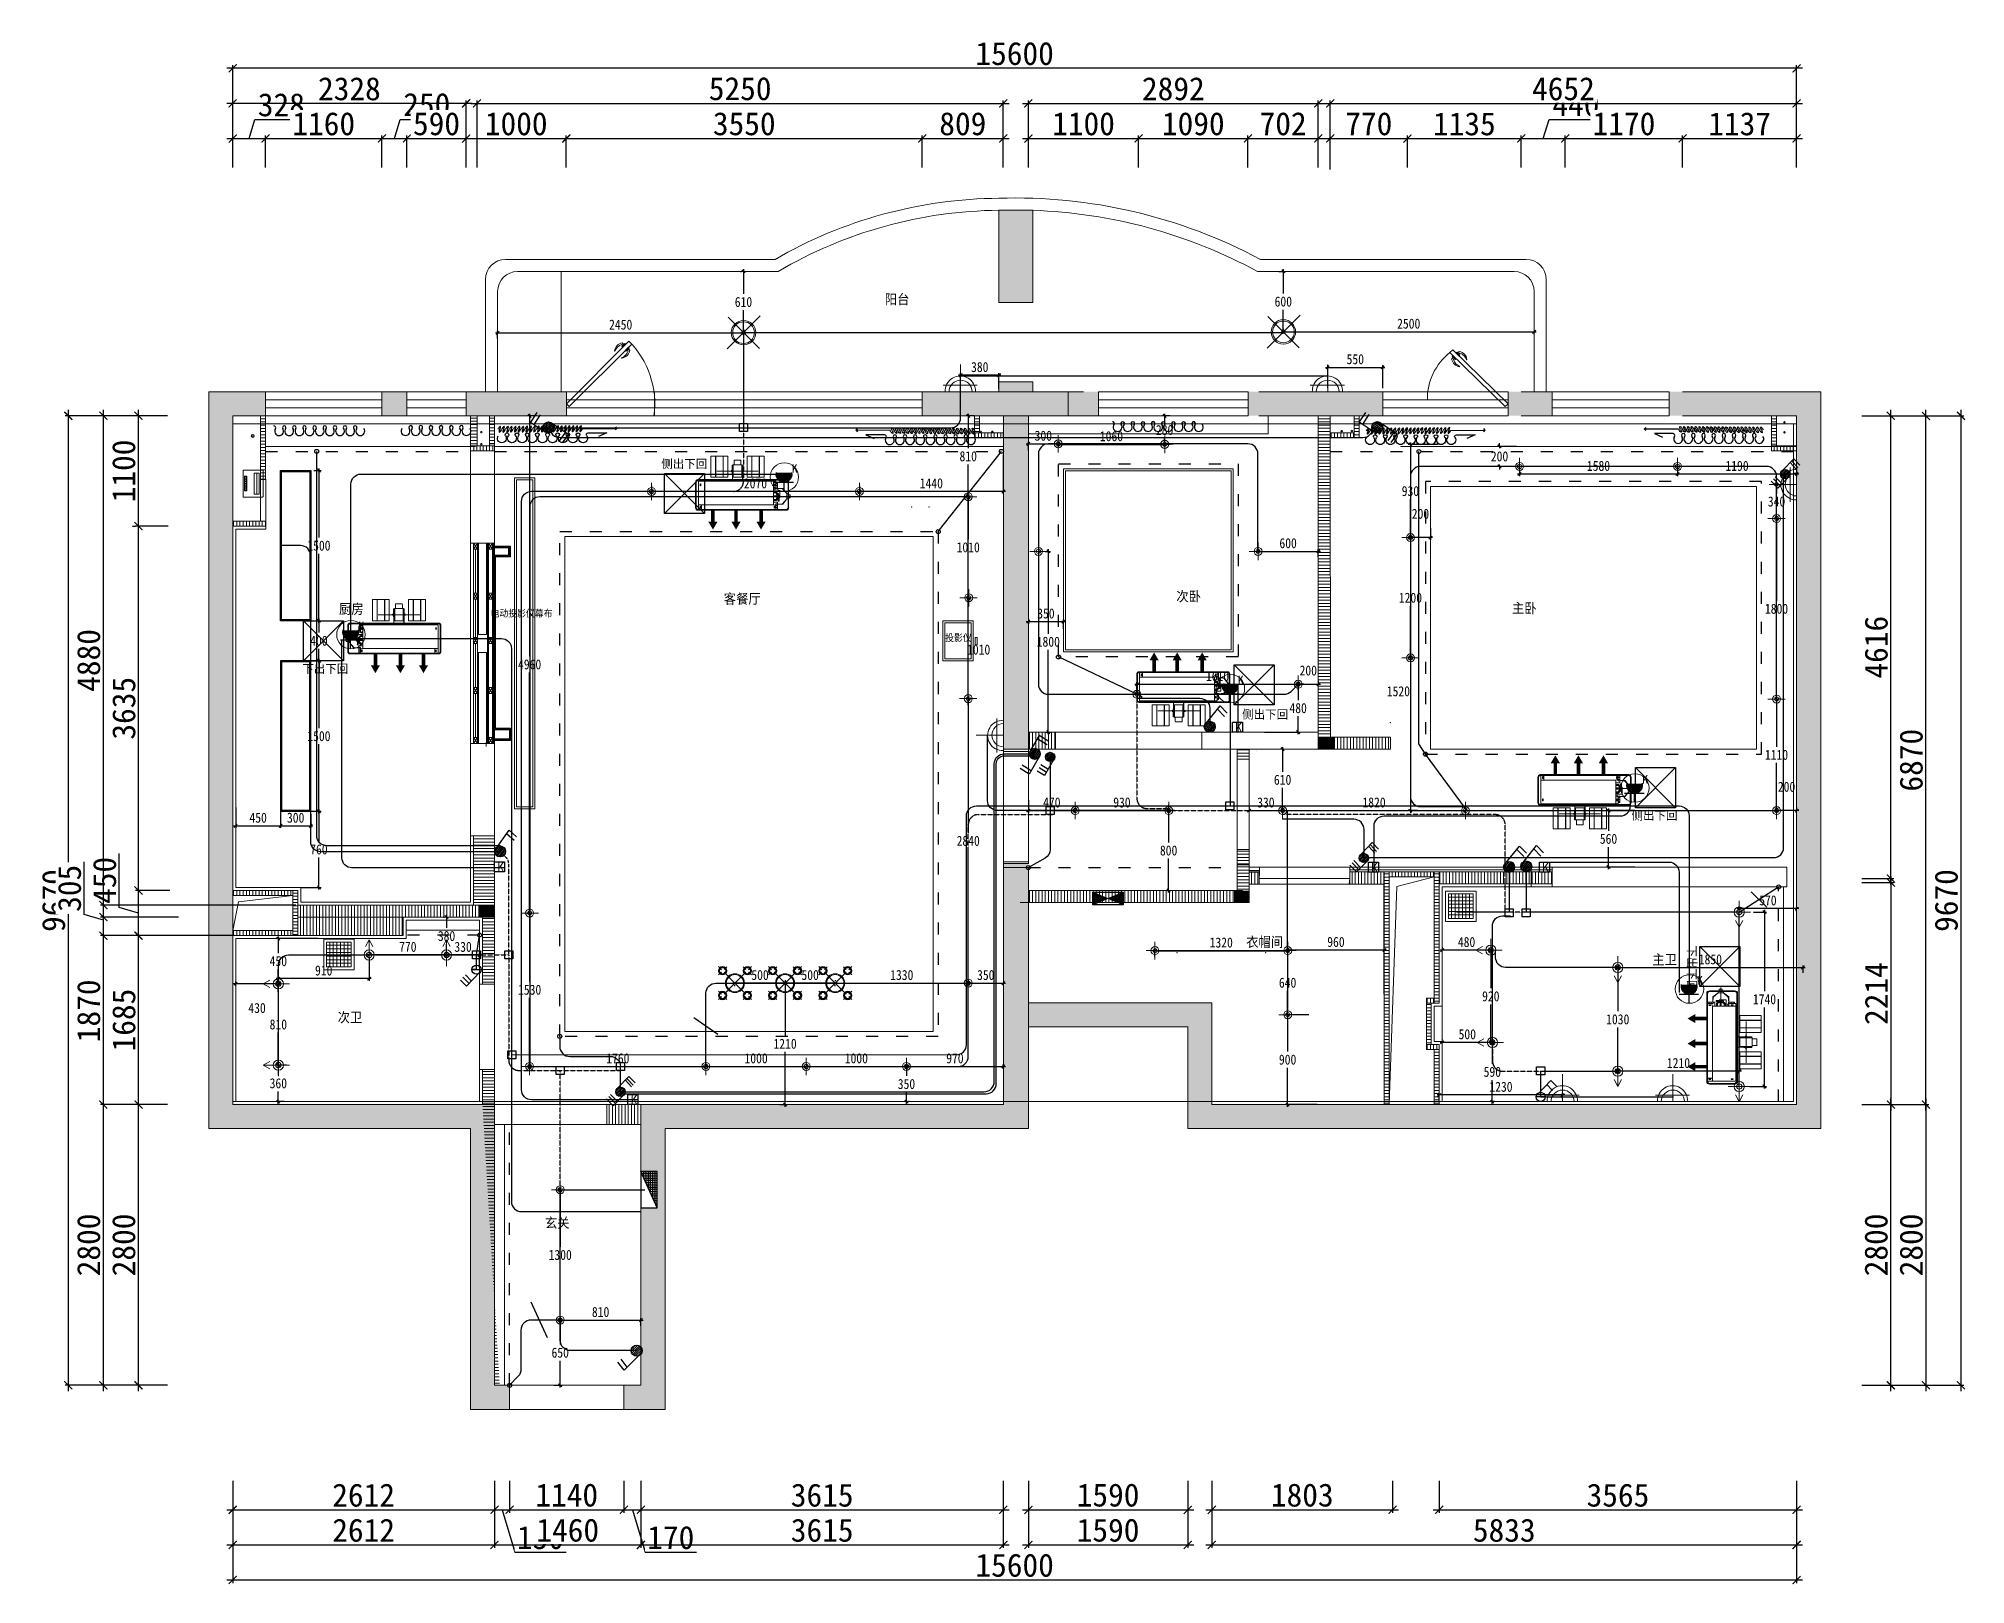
# Model space of a CAD drawing. Header units: millimetres. Extents: x -41640 to 3079702, y -5257903 to 68462.
# Drawn here: x 45904 to 65126, y 29415 to 44835 of the extents above; entities that cross this region are included whole.
import ezdxf

# ---------------------------------------------------------------- set-up
doc = ezdxf.new("R2010")
doc.units = ezdxf.units.MM
doc.header["$LTSCALE"] = 10
for name, pattern in [('ACAD_ISO03W100', [30, 12, -18]), ('ACAD_ISO04W100', [30.5, 24, -3, 0.5, -3]), ('CONTINOUS', [0]), ('DASH', [0.35, 0.25, -0.1])]:
    doc.linetypes.add(name, pattern=pattern)
doc.layers.get('0').update_dxf_attribs({"color": 255})
doc.layers.get('Defpoints').update_dxf_attribs({"color": 255})
for name, color, linetype, lineweight in [('1原始平面布置图—强电箱', 1, 'Continuous', 30), ('1浅浅', 251, 'Continuous', 20), ('1灯位开关布线图', 1, 'Continuous', 30), ('1灯位开关布置图', 5, 'Continuous', 30), ('1灯具', 2, 'Continuous', 30), ('1空调', 3, 'Continuous', 30), ('A—弱电箱', 6, 'Continuous', 30), ('A—强电箱', 1, 'Continuous', 30), ('C-强电插座布置图', 1, 'Continuous', 30), ('D-原始弱电箱', 6, 'Continuous', 30), ('T-综合天花布置图', 50, 'Continuous', 13), ('浅线', 251, 'CONTINOUS', 0), ('灯具', 52, 'Continuous', 0)]:
    doc.layers.add(name, color=color, linetype=linetype, lineweight=lineweight)
for name, color, linetype in [('2323', 4, 'Continuous'), ('A轴线', 82, 'ACAD_ISO04W100'), ('LAYER2', 8, 'Continuous'), ('P—平面—窗帘', 62, 'Continuous')]:
    doc.layers.add(name, color=color, linetype=linetype)
doc.styles.add('125', font='', dxfattribs={"height": 160})
doc.styles.add('_THVAC_DIM', font='SIMPLEX', dxfattribs={"width": 0.8, "height": 3.5, "bigfont": 'HZTXT'})
doc.styles.get("Standard").update_dxf_attribs({"font": ''})
doc.styles.add('夏建东', font='', dxfattribs={"width": 0.85})
doc.styles.add('宋', font='')
doc.styles.add('邓林', font='simhei.ttf')
doc.styles.get('125').set_extended_font_data('仿宋_GB2312')
doc.styles.get('Standard').set_extended_font_data('SimSun')
doc.styles.get('夏建东').set_extended_font_data('SimSun')
doc.styles.get('宋').set_extended_font_data('FangSong_GB2312')
doc.dimstyles.new('g', dxfattribs={"dimtxt": 100, "dimasz": 31, "dimexe": 21, "dimexo": 30, "dimgap": 31, "dimtad": 1, "dimtih": 1, "dimtoh": 1, "dimdec": 0, "dimrnd": 10, "dimdsep": 46, "dimtxsty": '夏建东', "dimblk": 'OBLIQUE', "dimcen": 2.5, "dimdle": 21, "dimclrd": 5, "dimclre": 5, "dimclrt": 5, "dimadec": 0, "dimazin": 0, "dimtfac": 1, "dimtdec": 0, "dimtmove": 2, "dimatfit": 3, "dimldrblk": 'DOT', "dimfxl": 300, "dimlwd": -1, "dimlwe": -1, "dimarcsym": 1})
doc.dimstyles.get("Standard").update_dxf_attribs({"dimtxt": 0.18, "dimasz": 0.18, "dimexe": 0.18, "dimexo": 0.0625, "dimgap": 0.09, "dimtad": 0, "dimtih": 1, "dimtoh": 1, "dimdec": 4, "dimzin": 0, "dimdsep": 46, "dimtxsty": 'Standard', "dimcen": 0.09, "dimadec": 0, "dimazin": 0, "dimtfac": 1, "dimtdec": 4, "dimtofl": 0, "dimtmove": 0, "dimatfit": 3, "dimfxl": 1, "dimtolj": 1, "dimtzin": 0, "dimarcsym": 0})
pattern_1 = [(180, (-415858.573, -197654.207), (-5e-15, -31.75), [])]
pattern_2 = [(90, (-415858.573, -197654.207), (-31.75, 5e-15), [])]
pattern_3 = [(90, (-415858.573, -197654.207), (-31.75, 5e-15), [])]

msp = doc.modelspace()

# ---------------------------------------------------------------- texts
at = {"layer": '1空调', "char_height": 84, "width": 902.707, "attachment_point": 1, "style": '125'}
for insert in [(52115.7, 40633.8), (57910.6, 38135.6), (61794.2, 37127.4)]:
    msp.add_mtext('{\\fSimSun|b0|i0|c134|p2;侧出下回}', dxfattribs=dict(at, insert=insert))
at = {"layer": '1空调', "insert": (62438.7, 35788.6), "char_height": 84, "width": 902.707, "attachment_point": 1, "rotation": 270, "style": '125'}
msp.add_mtext('{\\fSimSun|b0|i0|c134|p2;下出下回}', dxfattribs=at)
at = {"layer": '浅线', "ltscale": 0.5, "attachment_point": 1, "style": '夏建东'}
for s, insert, char_height in [('{\\W0.9;阳台}', (54346.5, 42283.9), 100), ('{\\fSimSun|b0|i0|c134|p2;\\W0.9;客餐厅}', (52739.9, 39297.2), 100), ('{\\fSimSun|b0|i0|c134|p2;\\W0.9;次卧}', (57254.3, 39320.9), 100), ('{\\fSimSun|b0|i0|c134|p2;\\W0.9;主卧}', (60602.2, 39203.4), 100), ('{\\fSimSun|b0|i0|c134|p2;\\W0.9;厨房}', (48901.8, 39195.8), 100), ('{\\W0.9;电动投影仪幕布}', (50413.4, 39137.3), 70), ('{\\W0.9;投影仪}', (54947.7, 38893), 70), ('{\\W0.9;衣帽间}', (57950.5, 35874.1), 100), ('{\\W0.9;主卫}', (62002.1, 35698.6), 100), ('{\\fSimSun|b0|i0|c134|p2;\\W0.9;次卫}', (48888.2, 35122.7), 100), ('{\\fSimSun|b0|i0|c134|p2;\\W0.9;玄关}', (50955.6, 33072.7), 100)]:
    msp.add_mtext_dynamic_manual_height_columns(s, width=1397.063, gutter_width=12.5, heights=[0], dxfattribs=dict(at, insert=insert, char_height=char_height))

# ---------------------------------------------------------------- blocks, each defined once
blk = doc.blocks.new('_LINKPT1')
blk.add_line((0, 0), (0, 0))
blk = doc.blocks.new('DFA')
at = {"layer": '1原始平面布置图—强电箱', "linetype": 'ByBlock'}
h = blk.add_hatch(dxfattribs=at)
h.set_pattern_fill('ANGLE', color=256, scale=4, style=0)
h.set_pattern_definition([(0, (-5297809.187, 1754943.84), (0, 27.94), [20.32, -7.62]), (90, (-5297809.187, 1754943.84), (-27.94, 2e-15), [20.32, -7.62])])
h.paths.add_polyline_path([(-5297809, 1754844), (-5297357, 1755045), (-5297357, 1754844)])
for p, q in [((-5297357, 1755045), (-5297809, 1755045)), ((-5297809, 1755045), (-5297809, 1754844)), ((-5297809, 1754844), (-5297357, 1755045)), ((-5297357, 1754844), (-5297357, 1755045)), ((-5297809, 1754844), (-5297357, 1754844))]:
    blk.add_line(p, q, dxfattribs=at)
at = {"layer": '1原始平面布置图—强电箱', "linetype": 'ByBlock', "xscale": 168.2564617770344, "yscale": 168.2564617770344, "zscale": 168.2564617770344}
for p in [(-5297809, 1754994), (-5297683, 1755045), (-5297357, 1754994), (-5297683, 1754844)]:
    blk.add_blockref('_LINKPT1', p, dxfattribs=at)
at = {"layer": '1原始平面布置图—强电箱', "linetype": 'ByBlock', "width": 0.8, "flags": 9}
blk.add_attdef('A', (-5297683, 1754844), '', height=0.00505, dxfattribs=at)
blk = doc.blocks.new('_ArchTick')
at = {"color": 0, "linetype": 'ByBlock', "const_width": 0.15}
blk.add_lwpolyline([(-0.5, -0.5), (0.5, 0.5)], dxfattribs=at)
blk = doc.blocks.new('*D741')
at = {"layer": 'Defpoints', "color": 0, "lineweight": 30, "ltscale": 0.5}
for p in [(47841, 30510), (50453, 30510), (50453, 30160)]:
    blk.add_point(p, dxfattribs=at)
at = {"layer": '浅线', "color": 8, "lineweight": -2, "ltscale": 0.5}
for p, q in [((47841, 30450), (47841, 30130)), ((50453, 30450), (50453, 30130)), ((47781, 30160), (50513, 30160))]:
    blk.add_line(p, q, dxfattribs=at)
at = {"layer": '浅线', "color": 8, "lineweight": -2, "ltscale": 0.5, "xscale": 80, "yscale": 80, "zscale": 80, "rotation": 180}
blk.add_blockref('_ArchTick', (47841, 30160), dxfattribs=at)
at = {"layer": '浅线', "color": 8, "lineweight": -2, "ltscale": 0.5, "xscale": 80, "yscale": 80, "zscale": 80}
blk.add_blockref('_ArchTick', (50453, 30160), dxfattribs=at)
at = {"layer": '浅线', "color": 45, "ltscale": 0.5, "insert": (49147, 30305), "char_height": 230, "attachment_point": 5, "style": '邓林', "bg_fill": 3, "box_fill_scale": 1.1, "bg_fill_color": 256, "bg_fill_true_color": 13158600, "bg_fill_transparency": 15661296}
blk.add_mtext('2612', dxfattribs=at)
blk = doc.blocks.new('_Dot')
at = {"color": 0, "linetype": 'ByBlock', "lineweight": -2}
blk.add_line((-0.5, 0), (-1, 0), dxfattribs=at)
at = {"color": 0, "linetype": 'ByBlock', "const_width": 0.5}
blk.add_lwpolyline([(-0.25, 0, 1), (0.25, 0, 1)], format="xyb", close=True, dxfattribs=at)
blk = doc.blocks.new('DOT')
at = {"color": 0, "linetype": 'ByBlock'}
blk.add_line((-0.35, 0), (-1, 0), dxfattribs=at)
at = {"color": 0, "linetype": 'ByBlock', "const_width": 0.35}
blk.add_lwpolyline([(-0.175, 0, 1), (0.175, 0, 1)], format="xyb", close=True, dxfattribs=at)
blk = doc.blocks.new('*D742')
at = {"layer": 'Defpoints', "color": 0, "lineweight": 30, "ltscale": 0.5}
for p in [(50453, 30510), (50603, 30510), (50603, 30160)]:
    blk.add_point(p, dxfattribs=at)
at = {"layer": '浅线', "color": 8, "lineweight": -2, "ltscale": 0.5}
for p, q in [((50453, 30450), (50453, 30130)), ((50603, 30450), (50603, 30130)), ((50393, 30160), (50663, 30160)), ((50528, 30160), (50656, 29736)), ((50656, 29736), (51167, 29736))]:
    blk.add_line(p, q, dxfattribs=at)
at = {"layer": '浅线', "color": 8, "lineweight": -2, "ltscale": 0.5, "xscale": 80, "yscale": 80, "zscale": 80, "rotation": 180}
blk.add_blockref('_ArchTick', (50453, 30160), dxfattribs=at)
at = {"layer": '浅线', "color": 45, "ltscale": 0.5, "insert": (50911, 29882), "char_height": 230, "attachment_point": 5, "style": '邓林', "bg_fill": 3, "box_fill_scale": 1.1, "bg_fill_color": 256, "bg_fill_true_color": 13158600, "bg_fill_transparency": 15661752}
blk.add_mtext('150', dxfattribs=at)
at = {"layer": '浅线', "color": 8, "lineweight": -2, "ltscale": 0.5, "xscale": 80, "yscale": 80, "zscale": 80}
blk.add_blockref('_ArchTick', (50603, 30160), dxfattribs=at)
blk = doc.blocks.new('*D743')
at = {"layer": 'Defpoints', "color": 0, "lineweight": 30, "ltscale": 0.5}
for p in [(50603, 30510), (51743, 30510), (51743, 30160)]:
    blk.add_point(p, dxfattribs=at)
at = {"layer": '浅线', "color": 8, "lineweight": -2, "ltscale": 0.5}
for p, q in [((50603, 30450), (50603, 30130)), ((51743, 30450), (51743, 30130)), ((50543, 30160), (51803, 30160))]:
    blk.add_line(p, q, dxfattribs=at)
at = {"layer": '浅线', "color": 8, "lineweight": -2, "ltscale": 0.5, "xscale": 80, "yscale": 80, "zscale": 80, "rotation": 180}
blk.add_blockref('_ArchTick', (50603, 30160), dxfattribs=at)
at = {"layer": '浅线', "color": 8, "lineweight": -2, "ltscale": 0.5, "xscale": 80, "yscale": 80, "zscale": 80}
blk.add_blockref('_ArchTick', (51743, 30160), dxfattribs=at)
at = {"layer": '浅线', "color": 45, "ltscale": 0.5, "insert": (51173, 30306), "char_height": 230, "attachment_point": 5, "style": '邓林', "bg_fill": 3, "box_fill_scale": 1.1, "bg_fill_color": 256, "bg_fill_true_color": 13158600, "bg_fill_transparency": 15660780}
blk.add_mtext('1140', dxfattribs=at)
blk = doc.blocks.new('*D744')
at = {"layer": 'Defpoints', "color": 0, "lineweight": 30, "ltscale": 0.5}
for p in [(51743, 30510), (51913, 30510), (51913, 30160)]:
    blk.add_point(p, dxfattribs=at)
at = {"layer": '浅线', "color": 8, "lineweight": -2, "ltscale": 0.5}
for p, q in [((51743, 30450), (51743, 30130)), ((51913, 30450), (51913, 30130)), ((51683, 30160), (51973, 30160)), ((51828, 30160), (51956, 29736)), ((51956, 29736), (52467, 29736))]:
    blk.add_line(p, q, dxfattribs=at)
at = {"layer": '浅线', "color": 8, "lineweight": -2, "ltscale": 0.5, "xscale": 80, "yscale": 80, "zscale": 80, "rotation": 180}
blk.add_blockref('_ArchTick', (51743, 30160), dxfattribs=at)
at = {"layer": '浅线', "color": 45, "ltscale": 0.5, "insert": (52211, 29882), "char_height": 230, "attachment_point": 5, "style": '邓林', "bg_fill": 3, "box_fill_scale": 1.1, "bg_fill_color": 256, "bg_fill_true_color": 13158600, "bg_fill_transparency": 8914064}
blk.add_mtext('170', dxfattribs=at)
at = {"layer": '浅线', "color": 8, "lineweight": -2, "ltscale": 0.5, "xscale": 80, "yscale": 80, "zscale": 80}
blk.add_blockref('_ArchTick', (51913, 30160), dxfattribs=at)
blk = doc.blocks.new('*D745')
at = {"layer": 'Defpoints', "color": 0, "lineweight": 30, "ltscale": 0.5}
for p in [(51913, 30510), (55528, 30510), (55528, 30160)]:
    blk.add_point(p, dxfattribs=at)
at = {"layer": '浅线', "color": 8, "lineweight": -2, "ltscale": 0.5}
for p, q in [((51913, 30450), (51913, 30130)), ((55528, 30450), (55528, 30130)), ((51853, 30160), (55588, 30160))]:
    blk.add_line(p, q, dxfattribs=at)
at = {"layer": '浅线', "color": 8, "lineweight": -2, "ltscale": 0.5, "xscale": 80, "yscale": 80, "zscale": 80, "rotation": 180}
blk.add_blockref('_ArchTick', (51913, 30160), dxfattribs=at)
at = {"layer": '浅线', "color": 8, "lineweight": -2, "ltscale": 0.5, "xscale": 80, "yscale": 80, "zscale": 80}
blk.add_blockref('_ArchTick', (55528, 30160), dxfattribs=at)
at = {"layer": '浅线', "color": 45, "ltscale": 0.5, "insert": (53721, 30305), "char_height": 230, "attachment_point": 5, "style": '邓林', "bg_fill": 3, "box_fill_scale": 1.1, "bg_fill_color": 256, "bg_fill_true_color": 13158600, "bg_fill_transparency": 15660780}
blk.add_mtext('3615', dxfattribs=at)
blk = doc.blocks.new('*D746')
at = {"layer": 'Defpoints', "color": 0, "lineweight": 30, "ltscale": 0.5}
for p in [(55778, 30510), (57368, 30510), (57368, 30160)]:
    blk.add_point(p, dxfattribs=at)
at = {"layer": '浅线', "color": 8, "lineweight": -2, "ltscale": 0.5}
for p, q in [((55778, 30450), (55778, 30130)), ((57368, 30450), (57368, 30130)), ((55718, 30160), (57428, 30160))]:
    blk.add_line(p, q, dxfattribs=at)
at = {"layer": '浅线', "color": 8, "lineweight": -2, "ltscale": 0.5, "xscale": 80, "yscale": 80, "zscale": 80, "rotation": 180}
blk.add_blockref('_ArchTick', (55778, 30160), dxfattribs=at)
at = {"layer": '浅线', "color": 8, "lineweight": -2, "ltscale": 0.5, "xscale": 80, "yscale": 80, "zscale": 80}
blk.add_blockref('_ArchTick', (57368, 30160), dxfattribs=at)
at = {"layer": '浅线', "color": 45, "ltscale": 0.5, "insert": (56573, 30306), "char_height": 230, "attachment_point": 5, "style": '邓林', "bg_fill": 3, "box_fill_scale": 1.1, "bg_fill_color": 256, "bg_fill_true_color": 13158600, "bg_fill_transparency": 8924688}
blk.add_mtext('1590', dxfattribs=at)
blk = doc.blocks.new('*D747')
at = {"layer": 'Defpoints', "color": 0, "lineweight": 30, "ltscale": 0.5}
for p in [(59876, 30510), (63441, 30510), (63441, 30160)]:
    blk.add_point(p, dxfattribs=at)
at = {"layer": '浅线', "color": 8, "lineweight": -2, "ltscale": 0.5}
for p, q in [((59876, 30450), (59876, 30130)), ((63441, 30450), (63441, 30130)), ((59816, 30160), (63501, 30160))]:
    blk.add_line(p, q, dxfattribs=at)
at = {"layer": '浅线', "color": 8, "lineweight": -2, "ltscale": 0.5, "xscale": 80, "yscale": 80, "zscale": 80, "rotation": 180}
blk.add_blockref('_ArchTick', (59876, 30160), dxfattribs=at)
at = {"layer": '浅线', "color": 8, "lineweight": -2, "ltscale": 0.5, "xscale": 80, "yscale": 80, "zscale": 80}
blk.add_blockref('_ArchTick', (63441, 30160), dxfattribs=at)
at = {"layer": '浅线', "color": 45, "ltscale": 0.5, "insert": (61659, 30305), "char_height": 230, "attachment_point": 5, "style": '邓林', "bg_fill": 3, "box_fill_scale": 1.1, "bg_fill_color": 256, "bg_fill_true_color": 13158600, "bg_fill_transparency": 8920044}
blk.add_mtext('3565', dxfattribs=at)
blk = doc.blocks.new('*D748')
at = {"layer": 'Defpoints', "color": 0, "lineweight": 30, "ltscale": 0.5}
for p in [(47841, 30510), (50453, 30510), (50453, 29810)]:
    blk.add_point(p, dxfattribs=at)
at = {"layer": '浅线', "color": 8, "lineweight": -2, "ltscale": 0.5}
for p, q in [((47841, 30450), (47841, 29780)), ((50453, 30450), (50453, 29780)), ((47781, 29810), (50513, 29810))]:
    blk.add_line(p, q, dxfattribs=at)
at = {"layer": '浅线', "color": 8, "lineweight": -2, "ltscale": 0.5, "xscale": 80, "yscale": 80, "zscale": 80, "rotation": 180}
blk.add_blockref('_ArchTick', (47841, 29810), dxfattribs=at)
at = {"layer": '浅线', "color": 8, "lineweight": -2, "ltscale": 0.5, "xscale": 80, "yscale": 80, "zscale": 80}
blk.add_blockref('_ArchTick', (50453, 29810), dxfattribs=at)
at = {"layer": '浅线', "color": 45, "ltscale": 0.5, "insert": (49147, 29955), "char_height": 230, "attachment_point": 5, "style": '邓林', "bg_fill": 3, "box_fill_scale": 1.1, "bg_fill_color": 256, "bg_fill_true_color": 13158600, "bg_fill_transparency": 8927456}
blk.add_mtext('2612', dxfattribs=at)
blk = doc.blocks.new('*D749')
at = {"layer": 'Defpoints', "color": 0, "lineweight": 30, "ltscale": 0.5}
for p in [(50453, 30510), (51913, 30510), (51913, 29810)]:
    blk.add_point(p, dxfattribs=at)
at = {"layer": '浅线', "color": 8, "lineweight": -2, "ltscale": 0.5}
for p, q in [((50453, 30450), (50453, 29780)), ((51913, 30450), (51913, 29780)), ((50393, 29810), (51973, 29810))]:
    blk.add_line(p, q, dxfattribs=at)
at = {"layer": '浅线', "color": 8, "lineweight": -2, "ltscale": 0.5, "xscale": 80, "yscale": 80, "zscale": 80, "rotation": 180}
blk.add_blockref('_ArchTick', (50453, 29810), dxfattribs=at)
at = {"layer": '浅线', "color": 8, "lineweight": -2, "ltscale": 0.5, "xscale": 80, "yscale": 80, "zscale": 80}
blk.add_blockref('_ArchTick', (51913, 29810), dxfattribs=at)
at = {"layer": '浅线', "color": 45, "ltscale": 0.5, "insert": (51183, 29956), "char_height": 230, "attachment_point": 5, "style": '邓林', "bg_fill": 3, "box_fill_scale": 1.1, "bg_fill_color": 256, "bg_fill_true_color": 13158600, "bg_fill_transparency": 15660780}
blk.add_mtext('1460', dxfattribs=at)
blk = doc.blocks.new('*D750')
at = {"layer": 'Defpoints', "color": 0, "lineweight": 30, "ltscale": 0.5}
for p in [(51913, 30510), (55528, 30510), (55528, 29810)]:
    blk.add_point(p, dxfattribs=at)
at = {"layer": '浅线', "color": 8, "lineweight": -2, "ltscale": 0.5}
for p, q in [((51913, 30450), (51913, 29780)), ((55528, 30450), (55528, 29780)), ((51853, 29810), (55588, 29810))]:
    blk.add_line(p, q, dxfattribs=at)
at = {"layer": '浅线', "color": 8, "lineweight": -2, "ltscale": 0.5, "xscale": 80, "yscale": 80, "zscale": 80, "rotation": 180}
blk.add_blockref('_ArchTick', (51913, 29810), dxfattribs=at)
at = {"layer": '浅线', "color": 8, "lineweight": -2, "ltscale": 0.5, "xscale": 80, "yscale": 80, "zscale": 80}
blk.add_blockref('_ArchTick', (55528, 29810), dxfattribs=at)
at = {"layer": '浅线', "color": 45, "ltscale": 0.5, "insert": (53721, 29955), "char_height": 230, "attachment_point": 5, "style": '邓林', "bg_fill": 3, "box_fill_scale": 1.1, "bg_fill_color": 256, "bg_fill_true_color": 13158600, "bg_fill_transparency": 8940348}
blk.add_mtext('3615', dxfattribs=at)
blk = doc.blocks.new('*D751')
at = {"layer": 'Defpoints', "color": 0, "lineweight": 30, "ltscale": 0.5}
for p in [(55778, 30510), (57368, 30510), (57368, 29810)]:
    blk.add_point(p, dxfattribs=at)
at = {"layer": '浅线', "color": 8, "lineweight": -2, "ltscale": 0.5}
for p, q in [((55778, 30450), (55778, 29780)), ((57368, 30450), (57368, 29780)), ((55718, 29810), (57428, 29810))]:
    blk.add_line(p, q, dxfattribs=at)
at = {"layer": '浅线', "color": 8, "lineweight": -2, "ltscale": 0.5, "xscale": 80, "yscale": 80, "zscale": 80, "rotation": 180}
blk.add_blockref('_ArchTick', (55778, 29810), dxfattribs=at)
at = {"layer": '浅线', "color": 8, "lineweight": -2, "ltscale": 0.5, "xscale": 80, "yscale": 80, "zscale": 80}
blk.add_blockref('_ArchTick', (57368, 29810), dxfattribs=at)
at = {"layer": '浅线', "color": 45, "ltscale": 0.5, "insert": (56573, 29956), "char_height": 230, "attachment_point": 5, "style": '邓林', "bg_fill": 3, "box_fill_scale": 1.1, "bg_fill_color": 256, "bg_fill_true_color": 13158600, "bg_fill_transparency": 15660780}
blk.add_mtext('1590', dxfattribs=at)
blk = doc.blocks.new('*D752')
at = {"layer": 'Defpoints', "color": 0, "lineweight": 30, "ltscale": 0.5}
for p in [(57608, 30510), (63441, 30510), (63441, 29810)]:
    blk.add_point(p, dxfattribs=at)
at = {"layer": '浅线', "color": 8, "lineweight": -2, "ltscale": 0.5}
for p, q in [((57608, 30450), (57608, 29780)), ((63441, 30450), (63441, 29780)), ((57548, 29810), (63501, 29810))]:
    blk.add_line(p, q, dxfattribs=at)
at = {"layer": '浅线', "color": 8, "lineweight": -2, "ltscale": 0.5, "xscale": 80, "yscale": 80, "zscale": 80, "rotation": 180}
blk.add_blockref('_ArchTick', (57608, 29810), dxfattribs=at)
at = {"layer": '浅线', "color": 8, "lineweight": -2, "ltscale": 0.5, "xscale": 80, "yscale": 80, "zscale": 80}
blk.add_blockref('_ArchTick', (63441, 29810), dxfattribs=at)
at = {"layer": '浅线', "color": 45, "ltscale": 0.5, "insert": (60525, 29955), "char_height": 230, "attachment_point": 5, "style": '邓林', "bg_fill": 3, "box_fill_scale": 1.1, "bg_fill_color": 256, "bg_fill_true_color": 13158600, "bg_fill_transparency": 15660780}
blk.add_mtext('5833', dxfattribs=at)
blk = doc.blocks.new('*D753')
at = {"layer": 'Defpoints', "color": 0, "lineweight": 30, "ltscale": 0.5}
for p in [(47841, 30510), (63441, 30510), (63441, 29460)]:
    blk.add_point(p, dxfattribs=at)
at = {"layer": '浅线', "color": 8, "lineweight": -2, "ltscale": 0.5}
for p, q in [((47841, 30450), (47841, 29430)), ((63441, 30450), (63441, 29430)), ((47781, 29460), (63501, 29460))]:
    blk.add_line(p, q, dxfattribs=at)
at = {"layer": '浅线', "color": 8, "lineweight": -2, "ltscale": 0.5, "xscale": 80, "yscale": 80, "zscale": 80, "rotation": 180}
blk.add_blockref('_ArchTick', (47841, 29460), dxfattribs=at)
at = {"layer": '浅线', "color": 8, "lineweight": -2, "ltscale": 0.5, "xscale": 80, "yscale": 80, "zscale": 80}
blk.add_blockref('_ArchTick', (63441, 29460), dxfattribs=at)
at = {"layer": '浅线', "color": 45, "ltscale": 0.5, "insert": (55641, 29606), "char_height": 230, "attachment_point": 5, "style": '邓林', "bg_fill": 3, "box_fill_scale": 1.1, "bg_fill_color": 256, "bg_fill_true_color": 13158600, "bg_fill_transparency": 3955916}
blk.add_mtext('15600', dxfattribs=at)
blk = doc.blocks.new('*D754')
at = {"layer": 'Defpoints', "color": 0, "lineweight": 30, "ltscale": 0.5}
for p in [(46901, 35887), (47251, 35887), (47251, 34202)]:
    blk.add_point(p, dxfattribs=at)
at = {"layer": '浅线', "color": 8, "lineweight": -2, "ltscale": 0.5}
for p, q in [((46901, 34142), (46901, 35947)), ((47191, 35887), (46871, 35887)), ((47191, 34202), (46871, 34202))]:
    blk.add_line(p, q, dxfattribs=at)
at = {"layer": '浅线', "color": 8, "lineweight": -2, "ltscale": 0.5, "xscale": 80, "yscale": 80, "zscale": 80}
for p, rotation in [((46901, 35887), 90), ((46901, 34202), 270)]:
    blk.add_blockref('_ArchTick', p, dxfattribs=dict(at, rotation=rotation))
at = {"layer": '浅线', "color": 45, "ltscale": 0.5, "insert": (46756, 35045), "char_height": 230, "attachment_point": 5, "rotation": 90, "style": '邓林', "bg_fill": 3, "box_fill_scale": 1.1, "bg_fill_color": 256, "bg_fill_true_color": 13158600, "bg_fill_transparency": 8885408}
blk.add_mtext('1685', dxfattribs=at)
blk = doc.blocks.new('*D755')
at = {"layer": 'Defpoints', "color": 0, "lineweight": 30, "ltscale": 0.5}
for p in [(46901, 39972), (46901, 39972), (46901, 36337)]:
    blk.add_point(p, dxfattribs=at)
at = {"layer": '浅线', "color": 8, "lineweight": -2, "ltscale": 0.5}
for p, q in [((46901, 36277), (46901, 40032)), ((46841, 39972), (46871, 39972)), ((46961, 36337), (46931, 36337))]:
    blk.add_line(p, q, dxfattribs=at)
at = {"layer": '浅线', "color": 8, "lineweight": -2, "ltscale": 0.5, "xscale": 80, "yscale": 80, "zscale": 80}
for p, rotation in [((46901, 39972), 90), ((46901, 36337), 270)]:
    blk.add_blockref('_ArchTick', p, dxfattribs=dict(at, rotation=rotation))
at = {"layer": '浅线', "color": 45, "ltscale": 0.5, "insert": (46756, 38155), "char_height": 230, "attachment_point": 5, "rotation": 90, "style": '邓林', "bg_fill": 3, "box_fill_scale": 1.1, "bg_fill_color": 256, "bg_fill_true_color": 13158600, "bg_fill_transparency": 8888752}
blk.add_mtext('3635', dxfattribs=at)
blk = doc.blocks.new('*D756')
at = {"layer": 'Defpoints', "color": 0, "lineweight": 30, "ltscale": 0.5}
for p in [(46551, 36072), (47360, 36072), (47251, 34202)]:
    blk.add_point(p, dxfattribs=at)
at = {"layer": '浅线', "color": 8, "lineweight": -2, "ltscale": 0.5}
for p, q in [((47300, 36072), (46521, 36072)), ((46551, 34142), (46551, 36132)), ((47191, 34202), (46521, 34202))]:
    blk.add_line(p, q, dxfattribs=at)
at = {"layer": '浅线', "color": 8, "lineweight": -2, "ltscale": 0.5, "xscale": 80, "yscale": 80, "zscale": 80}
for p, rotation in [((46551, 36072), 90), ((46551, 34202), 270)]:
    blk.add_blockref('_ArchTick', p, dxfattribs=dict(at, rotation=rotation))
at = {"layer": '浅线', "color": 45, "ltscale": 0.5, "insert": (46405, 35137), "char_height": 230, "attachment_point": 5, "rotation": 90, "style": '邓林', "bg_fill": 3, "box_fill_scale": 1.1, "bg_fill_color": 256, "bg_fill_true_color": 13158600, "bg_fill_transparency": 8892156}
blk.add_mtext('1870', dxfattribs=at)
blk = doc.blocks.new('*D757')
at = {"layer": 'Defpoints', "color": 0, "lineweight": 30, "ltscale": 0.5}
for p in [(47251, 41072), (46201, 31402), (47251, 31402)]:
    blk.add_point(p, dxfattribs=at)
at = {"layer": '浅线', "color": 8, "lineweight": -2, "ltscale": 0.5}
for p, q in [((47191, 41072), (46171, 41072)), ((46201, 41132), (46201, 31342)), ((47191, 31402), (46171, 31402))]:
    blk.add_line(p, q, dxfattribs=at)
at = {"layer": '浅线', "color": 8, "lineweight": -2, "ltscale": 0.5, "xscale": 80, "yscale": 80, "zscale": 80}
for p, rotation in [((46201, 41072), 90), ((46201, 31402), 270)]:
    blk.add_blockref('_ArchTick', p, dxfattribs=dict(at, rotation=rotation))
at = {"layer": '浅线', "color": 45, "ltscale": 0.5, "insert": (46055, 36237), "char_height": 230, "attachment_point": 5, "rotation": 90, "style": '邓林', "bg_fill": 3, "box_fill_scale": 1.1, "bg_fill_color": 256, "bg_fill_true_color": 13158600, "bg_fill_transparency": 15660264}
blk.add_mtext('9670', dxfattribs=at)
blk = doc.blocks.new('*D758')
at = {"layer": 'Defpoints', "color": 0, "lineweight": 30, "ltscale": 0.5}
for p in [(46901, 34202), (47251, 34202), (47251, 31402)]:
    blk.add_point(p, dxfattribs=at)
at = {"layer": '浅线', "color": 8, "lineweight": -2, "ltscale": 0.5}
for p, q in [((46901, 31342), (46901, 34262)), ((47191, 34202), (46871, 34202)), ((47191, 31402), (46871, 31402))]:
    blk.add_line(p, q, dxfattribs=at)
at = {"layer": '浅线', "color": 8, "lineweight": -2, "ltscale": 0.5, "xscale": 80, "yscale": 80, "zscale": 80}
for p, rotation in [((46901, 34202), 90), ((46901, 31402), 270)]:
    blk.add_blockref('_ArchTick', p, dxfattribs=dict(at, rotation=rotation))
at = {"layer": '浅线', "color": 45, "ltscale": 0.5, "insert": (46755, 32802), "char_height": 230, "attachment_point": 5, "rotation": 90, "style": '邓林', "bg_fill": 3, "box_fill_scale": 1.1, "bg_fill_color": 256, "bg_fill_true_color": 13158600, "bg_fill_transparency": 8898704}
blk.add_mtext('2800', dxfattribs=at)
blk = doc.blocks.new('*D759')
at = {"layer": 'Defpoints', "color": 0, "lineweight": 30, "ltscale": 0.5}
for p in [(46551, 34202), (47251, 34202), (47251, 31402)]:
    blk.add_point(p, dxfattribs=at)
at = {"layer": '浅线', "color": 8, "lineweight": -2, "ltscale": 0.5}
for p, q in [((46551, 31342), (46551, 34262)), ((47191, 34202), (46521, 34202)), ((47191, 31402), (46521, 31402))]:
    blk.add_line(p, q, dxfattribs=at)
at = {"layer": '浅线', "color": 8, "lineweight": -2, "ltscale": 0.5, "xscale": 80, "yscale": 80, "zscale": 80}
for p, rotation in [((46551, 34202), 90), ((46551, 31402), 270)]:
    blk.add_blockref('_ArchTick', p, dxfattribs=dict(at, rotation=rotation))
at = {"layer": '浅线', "color": 45, "ltscale": 0.5, "insert": (46405, 32802), "char_height": 230, "attachment_point": 5, "rotation": 90, "style": '邓林', "bg_fill": 3, "box_fill_scale": 1.1, "bg_fill_color": 256, "bg_fill_true_color": 13158600, "bg_fill_transparency": 15660264}
blk.add_mtext('2800', dxfattribs=at)
blk = doc.blocks.new('*D760')
at = {"layer": 'Defpoints', "color": 0, "lineweight": 30, "ltscale": 0.5}
for p in [(48169, 43838), (47841, 43488), (48169, 43488)]:
    blk.add_point(p, dxfattribs=at)
at = {"layer": '浅线', "color": 8, "lineweight": -2, "ltscale": 0.5}
for p, q in [((48005, 43838), (48062, 44028)), ((48062, 44028), (48589, 44028)), ((47781, 43838), (48229, 43838)), ((47841, 43548), (47841, 43868)), ((48169, 43548), (48169, 43868))]:
    blk.add_line(p, q, dxfattribs=at)
at = {"layer": '浅线', "color": 8, "lineweight": -2, "ltscale": 0.5, "xscale": 80, "yscale": 80, "zscale": 80, "rotation": 180}
blk.add_blockref('_ArchTick', (47841, 43838), dxfattribs=at)
at = {"layer": '浅线', "color": 8, "lineweight": -2, "ltscale": 0.5, "xscale": 80, "yscale": 80, "zscale": 80}
blk.add_blockref('_ArchTick', (48169, 43838), dxfattribs=at)
at = {"layer": '浅线', "color": 45, "ltscale": 0.5, "insert": (48326, 44173), "char_height": 230, "attachment_point": 5, "style": '邓林', "bg_fill": 3, "box_fill_scale": 1.1, "bg_fill_color": 256, "bg_fill_true_color": 13158600, "bg_fill_transparency": 15660264}
blk.add_mtext('328', dxfattribs=at)
blk = doc.blocks.new('*D761')
at = {"layer": 'Defpoints', "color": 0, "lineweight": 30, "ltscale": 0.5}
for p in [(49329, 43838), (48169, 43488), (49329, 43488)]:
    blk.add_point(p, dxfattribs=at)
at = {"layer": '浅线', "color": 8, "lineweight": -2, "ltscale": 0.5}
for p, q in [((48109, 43838), (49389, 43838)), ((48169, 43548), (48169, 43868)), ((49329, 43548), (49329, 43868))]:
    blk.add_line(p, q, dxfattribs=at)
at = {"layer": '浅线', "color": 8, "lineweight": -2, "ltscale": 0.5, "xscale": 80, "yscale": 80, "zscale": 80, "rotation": 180}
blk.add_blockref('_ArchTick', (48169, 43838), dxfattribs=at)
at = {"layer": '浅线', "color": 8, "lineweight": -2, "ltscale": 0.5, "xscale": 80, "yscale": 80, "zscale": 80}
blk.add_blockref('_ArchTick', (49329, 43838), dxfattribs=at)
at = {"layer": '浅线', "color": 45, "ltscale": 0.5, "insert": (48749, 43984), "char_height": 230, "attachment_point": 5, "style": '邓林', "bg_fill": 3, "box_fill_scale": 1.1, "bg_fill_color": 256, "bg_fill_true_color": 13158600, "bg_fill_transparency": 15660264}
blk.add_mtext('1160', dxfattribs=at)
blk = doc.blocks.new('*D762')
at = {"layer": 'Defpoints', "color": 0, "lineweight": 30, "ltscale": 0.5}
for p in [(49579, 43838), (49329, 43488), (49579, 43488)]:
    blk.add_point(p, dxfattribs=at)
at = {"layer": '浅线', "color": 8, "lineweight": -2, "ltscale": 0.5}
for p, q in [((49454, 43838), (49512, 44029)), ((49512, 44029), (50042, 44029)), ((49269, 43838), (49639, 43838)), ((49329, 43548), (49329, 43868)), ((49579, 43548), (49579, 43868))]:
    blk.add_line(p, q, dxfattribs=at)
at = {"layer": '浅线', "color": 8, "lineweight": -2, "ltscale": 0.5, "xscale": 80, "yscale": 80, "zscale": 80, "rotation": 180}
blk.add_blockref('_ArchTick', (49329, 43838), dxfattribs=at)
at = {"layer": '浅线', "color": 8, "lineweight": -2, "ltscale": 0.5, "xscale": 80, "yscale": 80, "zscale": 80}
blk.add_blockref('_ArchTick', (49579, 43838), dxfattribs=at)
at = {"layer": '浅线', "color": 45, "ltscale": 0.5, "insert": (49777, 44175), "char_height": 230, "attachment_point": 5, "style": '邓林', "bg_fill": 3, "box_fill_scale": 1.1, "bg_fill_color": 256, "bg_fill_true_color": 13158600, "bg_fill_transparency": 15660264}
blk.add_mtext('250', dxfattribs=at)
blk = doc.blocks.new('*D763')
at = {"layer": 'Defpoints', "color": 0, "lineweight": 30, "ltscale": 0.5}
for p in [(49579, 43488), (50169, 43488)]:
    blk.add_point(p, dxfattribs=at)
at = {"layer": '浅线', "color": 8, "lineweight": -2, "ltscale": 0.5}
for p, q in [((49519, 43838), (50229, 43838)), ((49579, 43548), (49579, 43868)), ((50169, 43548), (50169, 43868))]:
    blk.add_line(p, q, dxfattribs=at)
at = {"layer": '浅线', "color": 8, "lineweight": -2, "ltscale": 0.5, "xscale": 80, "yscale": 80, "zscale": 80, "rotation": 180}
blk.add_blockref('_ArchTick', (49579, 43838), dxfattribs=at)
at = {"layer": '浅线', "color": 8, "lineweight": -2, "ltscale": 0.5, "xscale": 80, "yscale": 80, "zscale": 80}
blk.add_blockref('_ArchTick', (50169, 43838), dxfattribs=at)
at = {"layer": '浅线', "color": 45, "ltscale": 0.5, "insert": (49874, 43984), "char_height": 230, "attachment_point": 5, "style": '邓林', "bg_fill": 3, "box_fill_scale": 1.1, "bg_fill_color": 256, "bg_fill_true_color": 13158600, "bg_fill_transparency": 15659748}
blk.add_mtext('590', dxfattribs=at)
at = {"layer": 'Defpoints', "color": 0, "lineweight": 30, "ltscale": 0.5}
blk.add_point((50169, 43838), dxfattribs=at)
blk = doc.blocks.new('*D764')
at = {"layer": 'Defpoints', "color": 0, "lineweight": 30, "ltscale": 0.5}
for p in [(51169, 43838), (50169, 43488), (51169, 43488)]:
    blk.add_point(p, dxfattribs=at)
at = {"layer": '浅线', "color": 8, "lineweight": -2, "ltscale": 0.5}
for p, q in [((50109, 43838), (51229, 43838)), ((50169, 43548), (50169, 43868)), ((51169, 43548), (51169, 43868))]:
    blk.add_line(p, q, dxfattribs=at)
at = {"layer": '浅线', "color": 8, "lineweight": -2, "ltscale": 0.5, "xscale": 80, "yscale": 80, "zscale": 80, "rotation": 180}
blk.add_blockref('_ArchTick', (50169, 43838), dxfattribs=at)
at = {"layer": '浅线', "color": 8, "lineweight": -2, "ltscale": 0.5, "xscale": 80, "yscale": 80, "zscale": 80}
blk.add_blockref('_ArchTick', (51169, 43838), dxfattribs=at)
at = {"layer": '浅线', "color": 45, "ltscale": 0.5, "insert": (50669, 43984), "char_height": 230, "attachment_point": 5, "style": '邓林', "bg_fill": 3, "box_fill_scale": 1.1, "bg_fill_color": 256, "bg_fill_true_color": 13158600, "bg_fill_transparency": 8850144}
blk.add_mtext('1000', dxfattribs=at)
blk = doc.blocks.new('*D765')
at = {"layer": 'Defpoints', "color": 0, "lineweight": 30, "ltscale": 0.5}
for p in [(54719, 43838), (51169, 43488), (54719, 43488)]:
    blk.add_point(p, dxfattribs=at)
at = {"layer": '浅线', "color": 8, "lineweight": -2, "ltscale": 0.5}
for p, q in [((51109, 43838), (54779, 43838)), ((51169, 43548), (51169, 43868)), ((54719, 43548), (54719, 43868))]:
    blk.add_line(p, q, dxfattribs=at)
at = {"layer": '浅线', "color": 8, "lineweight": -2, "ltscale": 0.5, "xscale": 80, "yscale": 80, "zscale": 80, "rotation": 180}
blk.add_blockref('_ArchTick', (51169, 43838), dxfattribs=at)
at = {"layer": '浅线', "color": 8, "lineweight": -2, "ltscale": 0.5, "xscale": 80, "yscale": 80, "zscale": 80}
blk.add_blockref('_ArchTick', (54719, 43838), dxfattribs=at)
at = {"layer": '浅线', "color": 45, "ltscale": 0.5, "insert": (52944, 43984), "char_height": 230, "attachment_point": 5, "style": '邓林', "bg_fill": 3, "box_fill_scale": 1.1, "bg_fill_color": 256, "bg_fill_true_color": 13158600, "bg_fill_transparency": 15659748}
blk.add_mtext('3550', dxfattribs=at)
blk = doc.blocks.new('*D766')
at = {"layer": 'Defpoints', "color": 0, "lineweight": 30, "ltscale": 0.5}
for p in [(55528, 43838), (54719, 43488), (55528, 43488)]:
    blk.add_point(p, dxfattribs=at)
at = {"layer": '浅线', "color": 8, "lineweight": -2, "ltscale": 0.5}
for p, q in [((54659, 43838), (55588, 43838)), ((54719, 43548), (54719, 43868)), ((55528, 43548), (55528, 43868))]:
    blk.add_line(p, q, dxfattribs=at)
at = {"layer": '浅线', "color": 8, "lineweight": -2, "ltscale": 0.5, "xscale": 80, "yscale": 80, "zscale": 80, "rotation": 180}
blk.add_blockref('_ArchTick', (54719, 43838), dxfattribs=at)
at = {"layer": '浅线', "color": 8, "lineweight": -2, "ltscale": 0.5, "xscale": 80, "yscale": 80, "zscale": 80}
blk.add_blockref('_ArchTick', (55528, 43838), dxfattribs=at)
at = {"layer": '浅线', "color": 45, "ltscale": 0.5, "insert": (55124, 43984), "char_height": 230, "attachment_point": 5, "style": '邓林', "bg_fill": 3, "box_fill_scale": 1.1, "bg_fill_color": 256, "bg_fill_true_color": 13158600, "bg_fill_transparency": 8857008}
blk.add_mtext('809', dxfattribs=at)
blk = doc.blocks.new('*D767')
at = {"layer": 'Defpoints', "color": 0, "lineweight": 30, "ltscale": 0.5}
for p in [(56878, 43838), (55778, 43488), (56878, 43488)]:
    blk.add_point(p, dxfattribs=at)
at = {"layer": '浅线', "color": 8, "lineweight": -2, "ltscale": 0.5}
for p, q in [((55718, 43838), (56938, 43838)), ((55778, 43548), (55778, 43868)), ((56878, 43548), (56878, 43868))]:
    blk.add_line(p, q, dxfattribs=at)
at = {"layer": '浅线', "color": 8, "lineweight": -2, "ltscale": 0.5, "xscale": 80, "yscale": 80, "zscale": 80, "rotation": 180}
blk.add_blockref('_ArchTick', (55778, 43838), dxfattribs=at)
at = {"layer": '浅线', "color": 8, "lineweight": -2, "ltscale": 0.5, "xscale": 80, "yscale": 80, "zscale": 80}
blk.add_blockref('_ArchTick', (56878, 43838), dxfattribs=at)
at = {"layer": '浅线', "color": 45, "ltscale": 0.5, "insert": (56328, 43984), "char_height": 230, "attachment_point": 5, "style": '邓林', "bg_fill": 3, "box_fill_scale": 1.1, "bg_fill_color": 256, "bg_fill_true_color": 13158600, "bg_fill_transparency": 15659748}
blk.add_mtext('1100', dxfattribs=at)
blk = doc.blocks.new('*D768')
at = {"layer": 'Defpoints', "color": 0, "lineweight": 30, "ltscale": 0.5}
for p in [(57968, 43838), (56878, 43488), (57968, 43488)]:
    blk.add_point(p, dxfattribs=at)
at = {"layer": '浅线', "color": 8, "lineweight": -2, "ltscale": 0.5}
for p, q in [((56818, 43838), (58028, 43838)), ((56878, 43548), (56878, 43868)), ((57968, 43548), (57968, 43868))]:
    blk.add_line(p, q, dxfattribs=at)
at = {"layer": '浅线', "color": 8, "lineweight": -2, "ltscale": 0.5, "xscale": 80, "yscale": 80, "zscale": 80, "rotation": 180}
blk.add_blockref('_ArchTick', (56878, 43838), dxfattribs=at)
at = {"layer": '浅线', "color": 8, "lineweight": -2, "ltscale": 0.5, "xscale": 80, "yscale": 80, "zscale": 80}
blk.add_blockref('_ArchTick', (57968, 43838), dxfattribs=at)
at = {"layer": '浅线', "color": 45, "ltscale": 0.5, "insert": (57423, 43984), "char_height": 230, "attachment_point": 5, "style": '邓林', "bg_fill": 3, "box_fill_scale": 1.1, "bg_fill_color": 256, "bg_fill_true_color": 13158600, "bg_fill_transparency": 15659748}
blk.add_mtext('1090', dxfattribs=at)
blk = doc.blocks.new('*D769')
at = {"layer": 'Defpoints', "color": 0, "lineweight": 30, "ltscale": 0.5}
for p in [(57968, 43488), (58670, 43488)]:
    blk.add_point(p, dxfattribs=at)
at = {"layer": '浅线', "color": 8, "lineweight": -2, "ltscale": 0.5}
for p, q in [((57908, 43838), (58730, 43838)), ((57968, 43548), (57968, 43868)), ((58670, 43548), (58670, 43868))]:
    blk.add_line(p, q, dxfattribs=at)
at = {"layer": '浅线', "color": 8, "lineweight": -2, "ltscale": 0.5, "xscale": 80, "yscale": 80, "zscale": 80, "rotation": 180}
blk.add_blockref('_ArchTick', (57968, 43838), dxfattribs=at)
at = {"layer": '浅线', "color": 8, "lineweight": -2, "ltscale": 0.5, "xscale": 80, "yscale": 80, "zscale": 80}
blk.add_blockref('_ArchTick', (58670, 43838), dxfattribs=at)
at = {"layer": '浅线', "color": 45, "ltscale": 0.5, "insert": (58319, 43984), "char_height": 230, "attachment_point": 5, "style": '邓林', "bg_fill": 3, "box_fill_scale": 1.1, "bg_fill_color": 256, "bg_fill_true_color": 13158600, "bg_fill_transparency": 15659748}
blk.add_mtext('702', dxfattribs=at)
at = {"layer": 'Defpoints', "color": 0, "lineweight": 30, "ltscale": 0.5}
blk.add_point((58670, 43838), dxfattribs=at)
blk = doc.blocks.new('*D770')
at = {"layer": 'Defpoints', "color": 0, "lineweight": 30, "ltscale": 0.5}
for p in [(59559, 43838), (58789, 43469), (59559, 43488)]:
    blk.add_point(p, dxfattribs=at)
at = {"layer": '浅线', "color": 8, "lineweight": -2, "ltscale": 0.5}
for p, q in [((58729, 43838), (59619, 43838)), ((58789, 43529), (58789, 43868)), ((59559, 43548), (59559, 43868))]:
    blk.add_line(p, q, dxfattribs=at)
at = {"layer": '浅线', "color": 8, "lineweight": -2, "ltscale": 0.5, "xscale": 80, "yscale": 80, "zscale": 80, "rotation": 180}
blk.add_blockref('_ArchTick', (58789, 43838), dxfattribs=at)
at = {"layer": '浅线', "color": 8, "lineweight": -2, "ltscale": 0.5, "xscale": 80, "yscale": 80, "zscale": 80}
blk.add_blockref('_ArchTick', (59559, 43838), dxfattribs=at)
at = {"layer": '浅线', "color": 45, "ltscale": 0.5, "insert": (59174, 43984), "char_height": 230, "attachment_point": 5, "style": '邓林', "bg_fill": 3, "box_fill_scale": 1.1, "bg_fill_color": 256, "bg_fill_true_color": 13158600, "bg_fill_transparency": 8871840}
blk.add_mtext('770', dxfattribs=at)
blk = doc.blocks.new('*D771')
at = {"layer": 'Defpoints', "color": 0, "lineweight": 30, "ltscale": 0.5}
for p in [(60694, 43838), (59559, 43488), (60694, 43488)]:
    blk.add_point(p, dxfattribs=at)
at = {"layer": '浅线', "color": 8, "lineweight": -2, "ltscale": 0.5}
for p, q in [((59499, 43838), (60754, 43838)), ((59559, 43548), (59559, 43868)), ((60694, 43548), (60694, 43868))]:
    blk.add_line(p, q, dxfattribs=at)
at = {"layer": '浅线', "color": 8, "lineweight": -2, "ltscale": 0.5, "xscale": 80, "yscale": 80, "zscale": 80, "rotation": 180}
blk.add_blockref('_ArchTick', (59559, 43838), dxfattribs=at)
at = {"layer": '浅线', "color": 8, "lineweight": -2, "ltscale": 0.5, "xscale": 80, "yscale": 80, "zscale": 80}
blk.add_blockref('_ArchTick', (60694, 43838), dxfattribs=at)
at = {"layer": '浅线', "color": 45, "ltscale": 0.5, "insert": (60127, 43983), "char_height": 230, "attachment_point": 5, "style": '邓林', "bg_fill": 3, "box_fill_scale": 1.1, "bg_fill_color": 256, "bg_fill_true_color": 13158600, "bg_fill_transparency": 15659748}
blk.add_mtext('1135', dxfattribs=at)
blk = doc.blocks.new('*D772')
at = {"layer": 'Defpoints', "color": 0, "lineweight": 30, "ltscale": 0.5}
for p in [(61134, 43838), (60694, 43488), (61134, 43488)]:
    blk.add_point(p, dxfattribs=at)
at = {"layer": '浅线', "color": 8, "lineweight": -2, "ltscale": 0.5}
for p, q in [((60914, 43838), (60972, 44029)), ((60972, 44029), (61509, 44029)), ((60634, 43838), (61194, 43838)), ((60694, 43548), (60694, 43868)), ((61134, 43548), (61134, 43868))]:
    blk.add_line(p, q, dxfattribs=at)
at = {"layer": '浅线', "color": 8, "lineweight": -2, "ltscale": 0.5, "xscale": 80, "yscale": 80, "zscale": 80, "rotation": 180}
blk.add_blockref('_ArchTick', (60694, 43838), dxfattribs=at)
at = {"layer": '浅线', "color": 8, "lineweight": -2, "ltscale": 0.5, "xscale": 80, "yscale": 80, "zscale": 80}
blk.add_blockref('_ArchTick', (61134, 43838), dxfattribs=at)
at = {"layer": '浅线', "color": 45, "ltscale": 0.5, "insert": (61240, 44175), "char_height": 230, "attachment_point": 5, "style": '邓林', "bg_fill": 3, "box_fill_scale": 1.1, "bg_fill_color": 256, "bg_fill_true_color": 13158600, "bg_fill_transparency": 15659232}
blk.add_mtext('440', dxfattribs=at)
blk = doc.blocks.new('*D773')
at = {"layer": 'Defpoints', "color": 0, "lineweight": 30, "ltscale": 0.5}
for p in [(62304, 43838), (61134, 43488), (62304, 43488)]:
    blk.add_point(p, dxfattribs=at)
at = {"layer": '浅线', "color": 8, "lineweight": -2, "ltscale": 0.5}
for p, q in [((61074, 43838), (62364, 43838)), ((61134, 43548), (61134, 43868)), ((62304, 43548), (62304, 43868))]:
    blk.add_line(p, q, dxfattribs=at)
at = {"layer": '浅线', "color": 8, "lineweight": -2, "ltscale": 0.5, "xscale": 80, "yscale": 80, "zscale": 80, "rotation": 180}
blk.add_blockref('_ArchTick', (61134, 43838), dxfattribs=at)
at = {"layer": '浅线', "color": 8, "lineweight": -2, "ltscale": 0.5, "xscale": 80, "yscale": 80, "zscale": 80}
blk.add_blockref('_ArchTick', (62304, 43838), dxfattribs=at)
at = {"layer": '浅线', "color": 45, "ltscale": 0.5, "insert": (61719, 43984), "char_height": 230, "attachment_point": 5, "style": '邓林', "bg_fill": 3, "box_fill_scale": 1.1, "bg_fill_color": 256, "bg_fill_true_color": 13158600, "bg_fill_transparency": 8818812}
blk.add_mtext('1170', dxfattribs=at)
blk = doc.blocks.new('*D774')
at = {"layer": 'Defpoints', "color": 0, "lineweight": 30, "ltscale": 0.5}
for p in [(63441, 43838), (62304, 43488), (63441, 43488)]:
    blk.add_point(p, dxfattribs=at)
at = {"layer": '浅线', "color": 8, "lineweight": -2, "ltscale": 0.5}
for p, q in [((62244, 43838), (63501, 43838)), ((62304, 43548), (62304, 43868)), ((63441, 43548), (63441, 43868))]:
    blk.add_line(p, q, dxfattribs=at)
at = {"layer": '浅线', "color": 8, "lineweight": -2, "ltscale": 0.5, "xscale": 80, "yscale": 80, "zscale": 80, "rotation": 180}
blk.add_blockref('_ArchTick', (62304, 43838), dxfattribs=at)
at = {"layer": '浅线', "color": 8, "lineweight": -2, "ltscale": 0.5, "xscale": 80, "yscale": 80, "zscale": 80}
blk.add_blockref('_ArchTick', (63441, 43838), dxfattribs=at)
at = {"layer": '浅线', "color": 45, "ltscale": 0.5, "insert": (62873, 43983), "char_height": 230, "attachment_point": 5, "style": '邓林', "bg_fill": 3, "box_fill_scale": 1.1, "bg_fill_color": 256, "bg_fill_true_color": 13158600, "bg_fill_transparency": 8819184}
blk.add_mtext('1137', dxfattribs=at)
blk = doc.blocks.new('*D775')
at = {"layer": 'Defpoints', "color": 0, "lineweight": 30, "ltscale": 0.5}
for p in [(58670, 44188), (55778, 43488), (58670, 43488)]:
    blk.add_point(p, dxfattribs=at)
at = {"layer": '浅线', "color": 8, "lineweight": -2, "ltscale": 0.5}
for p, q in [((55778, 43548), (55778, 44218)), ((58670, 43548), (58670, 44218)), ((55718, 44188), (58730, 44188))]:
    blk.add_line(p, q, dxfattribs=at)
at = {"layer": '浅线', "color": 8, "lineweight": -2, "ltscale": 0.5, "xscale": 80, "yscale": 80, "zscale": 80, "rotation": 180}
blk.add_blockref('_ArchTick', (55778, 44188), dxfattribs=at)
at = {"layer": '浅线', "color": 8, "lineweight": -2, "ltscale": 0.5, "xscale": 80, "yscale": 80, "zscale": 80}
blk.add_blockref('_ArchTick', (58670, 44188), dxfattribs=at)
at = {"layer": '浅线', "color": 45, "ltscale": 0.5, "insert": (57224, 44333), "char_height": 230, "attachment_point": 5, "style": '邓林', "bg_fill": 3, "box_fill_scale": 1.1, "bg_fill_color": 256, "bg_fill_true_color": 13158600, "bg_fill_transparency": 8822400}
blk.add_mtext('2892', dxfattribs=at)
blk = doc.blocks.new('*D776')
at = {"layer": 'Defpoints', "color": 0, "lineweight": 30, "ltscale": 0.5}
for p in [(63441, 44188), (58789, 43469), (63441, 43488)]:
    blk.add_point(p, dxfattribs=at)
at = {"layer": '浅线', "color": 8, "lineweight": -2, "ltscale": 0.5}
for p, q in [((58789, 43529), (58789, 44218)), ((63441, 43548), (63441, 44218)), ((58729, 44188), (63501, 44188))]:
    blk.add_line(p, q, dxfattribs=at)
at = {"layer": '浅线', "color": 8, "lineweight": -2, "ltscale": 0.5, "xscale": 80, "yscale": 80, "zscale": 80, "rotation": 180}
blk.add_blockref('_ArchTick', (58789, 44188), dxfattribs=at)
at = {"layer": '浅线', "color": 8, "lineweight": -2, "ltscale": 0.5, "xscale": 80, "yscale": 80, "zscale": 80}
blk.add_blockref('_ArchTick', (63441, 44188), dxfattribs=at)
at = {"layer": '浅线', "color": 45, "ltscale": 0.5, "insert": (61115, 44333), "char_height": 230, "attachment_point": 5, "style": '邓林', "bg_fill": 3, "box_fill_scale": 1.1, "bg_fill_color": 256, "bg_fill_true_color": 13158600, "bg_fill_transparency": 8842176}
blk.add_mtext('4652', dxfattribs=at)
blk = doc.blocks.new('*D777')
at = {"layer": 'Defpoints', "color": 0, "lineweight": 30, "ltscale": 0.5}
for p in [(47841, 44538), (47841, 43488), (63441, 43488)]:
    blk.add_point(p, dxfattribs=at)
at = {"layer": '浅线', "color": 8, "lineweight": -2, "ltscale": 0.5}
for p, q in [((63501, 44538), (47781, 44538)), ((47841, 43548), (47841, 44568)), ((63441, 43548), (63441, 44568))]:
    blk.add_line(p, q, dxfattribs=at)
at = {"layer": '浅线', "color": 8, "lineweight": -2, "ltscale": 0.5, "xscale": 80, "yscale": 80, "zscale": 80, "rotation": 180}
blk.add_blockref('_ArchTick', (47841, 44538), dxfattribs=at)
at = {"layer": '浅线', "color": 8, "lineweight": -2, "ltscale": 0.5, "xscale": 80, "yscale": 80, "zscale": 80}
blk.add_blockref('_ArchTick', (63441, 44538), dxfattribs=at)
at = {"layer": '浅线', "color": 45, "ltscale": 0.5, "insert": (55641, 44684), "char_height": 230, "attachment_point": 5, "style": '邓林', "bg_fill": 3, "box_fill_scale": 1.1, "bg_fill_color": 256, "bg_fill_true_color": 13158600, "bg_fill_transparency": 15659232}
blk.add_mtext('15600', dxfattribs=at)
blk = doc.blocks.new('*D778')
at = {"layer": 'Defpoints', "color": 0, "lineweight": 30, "ltscale": 0.5}
for p in [(64031, 34202), (64381, 34202), (64031, 31402)]:
    blk.add_point(p, dxfattribs=at)
at = {"layer": '浅线', "color": 8, "lineweight": -2, "ltscale": 0.5}
for p, q in [((64381, 31342), (64381, 34262)), ((64091, 34202), (64411, 34202)), ((64091, 31402), (64411, 31402))]:
    blk.add_line(p, q, dxfattribs=at)
at = {"layer": '浅线', "color": 8, "lineweight": -2, "ltscale": 0.5, "xscale": 80, "yscale": 80, "zscale": 80}
for p, rotation in [((64381, 34202), 90), ((64381, 31402), 270)]:
    blk.add_blockref('_ArchTick', p, dxfattribs=dict(at, rotation=rotation))
at = {"layer": '浅线', "color": 45, "ltscale": 0.5, "insert": (64235, 32802), "char_height": 230, "attachment_point": 5, "rotation": 90, "style": '邓林', "bg_fill": 3, "box_fill_scale": 1.1, "bg_fill_color": 256, "bg_fill_true_color": 13158600, "bg_fill_transparency": 8828368}
blk.add_mtext('2800', dxfattribs=at)
blk = doc.blocks.new('*D779')
at = {"layer": 'Defpoints', "color": 0, "lineweight": 30, "ltscale": 0.5}
for p in [(64031, 41072), (64381, 41072), (64031, 36456)]:
    blk.add_point(p, dxfattribs=at)
at = {"layer": '浅线', "color": 8, "lineweight": -2, "ltscale": 0.5}
for p, q in [((64091, 41072), (64411, 41072)), ((64381, 36396), (64381, 41132)), ((64091, 36456), (64411, 36456))]:
    blk.add_line(p, q, dxfattribs=at)
at = {"layer": '浅线', "color": 8, "lineweight": -2, "ltscale": 0.5, "xscale": 80, "yscale": 80, "zscale": 80}
for p, rotation in [((64381, 41072), 90), ((64381, 36456), 270)]:
    blk.add_blockref('_ArchTick', p, dxfattribs=dict(at, rotation=rotation))
at = {"layer": '浅线', "color": 45, "ltscale": 0.5, "insert": (64236, 38764), "char_height": 230, "attachment_point": 5, "rotation": 90, "style": '邓林', "bg_fill": 3, "box_fill_scale": 1.1, "bg_fill_color": 256, "bg_fill_true_color": 13158600, "bg_fill_transparency": 15659232}
blk.add_mtext('4616', dxfattribs=at)
blk = doc.blocks.new('*D780')
at = {"layer": 'Defpoints', "color": 0, "lineweight": 30, "ltscale": 0.5}
for p in [(64031, 41072), (64731, 41072), (64031, 34202)]:
    blk.add_point(p, dxfattribs=at)
at = {"layer": '浅线', "color": 8, "lineweight": -2, "ltscale": 0.5}
for p, q in [((64091, 41072), (64761, 41072)), ((64731, 34142), (64731, 41132)), ((64091, 34202), (64761, 34202))]:
    blk.add_line(p, q, dxfattribs=at)
at = {"layer": '浅线', "color": 8, "lineweight": -2, "ltscale": 0.5, "xscale": 80, "yscale": 80, "zscale": 80}
for p, rotation in [((64731, 41072), 90), ((64731, 34202), 270)]:
    blk.add_blockref('_ArchTick', p, dxfattribs=dict(at, rotation=rotation))
at = {"layer": '浅线', "color": 45, "ltscale": 0.5, "insert": (64585, 37637), "char_height": 230, "attachment_point": 5, "rotation": 90, "style": '邓林', "bg_fill": 3, "box_fill_scale": 1.1, "bg_fill_color": 256, "bg_fill_true_color": 13158600, "bg_fill_transparency": 15659232}
blk.add_mtext('6870', dxfattribs=at)
blk = doc.blocks.new('*D781')
at = {"layer": 'Defpoints', "color": 0, "lineweight": 30, "ltscale": 0.5}
for p in [(64031, 41072), (64031, 31402), (65081, 31402)]:
    blk.add_point(p, dxfattribs=at)
at = {"layer": '浅线', "color": 8, "lineweight": -2, "ltscale": 0.5}
for p, q in [((64091, 41072), (65111, 41072)), ((65081, 41132), (65081, 31342)), ((64091, 31402), (65111, 31402))]:
    blk.add_line(p, q, dxfattribs=at)
at = {"layer": '浅线', "color": 8, "lineweight": -2, "ltscale": 0.5, "xscale": 80, "yscale": 80, "zscale": 80}
for p, rotation in [((65081, 41072), 90), ((65081, 31402), 270)]:
    blk.add_blockref('_ArchTick', p, dxfattribs=dict(at, rotation=rotation))
at = {"layer": '浅线', "color": 45, "ltscale": 0.5, "insert": (64935, 36237), "char_height": 230, "attachment_point": 5, "rotation": 90, "style": '邓林', "bg_fill": 3, "box_fill_scale": 1.1, "bg_fill_color": 256, "bg_fill_true_color": 13158600, "bg_fill_transparency": 15659232}
blk.add_mtext('9670', dxfattribs=at)
blk = doc.blocks.new('DRAPES2')
at = {"layer": 'P—平面—窗帘', "color": 251}
for p, q in [((0, 0), (82, 37)), ((186, 0), (0, 0))]:
    blk.add_line(p, q, dxfattribs=at)
at = {"layer": 'P—平面—窗帘', "color": 251, "extrusion": (0, 0, -1)}
for centre, major_axis, start_param, end_param in [((186, 18), (-12.6, 12.6), 1.740708, 3.927048), ((237, 54), (-31.3, 31.3), 4.8823, 7.06864), ((237, 54), (-31.3, 31.3), 0.785455, 2.971795), ((288, 18), (-12.6, 12.6), 1.740708, 6.113388), ((338, 54), (31.3, 31.3), 3.311504, 5.497844), ((338, 54), (-31.3, 31.3), 0.785455, 2.971795), ((389, 18), (-12.6, 12.6), 1.740708, 6.113388), ((439, 54), (-31.3, 31.3), 4.8823, 7.06864), ((439, 54), (-31.3, 31.3), 0.785455, 2.971795), ((490, 18), (12.6, 12.6), 0.169911, 4.542591), ((541, 54), (31.3, 31.3), 3.311504, 5.497844), ((541, 54), (31.3, 31.3), -0.785341, 1.400999), ((591, 18), (12.6, 12.6), 2.356251, 4.542591), ((591, 18), (-12.6, 12.6), 1.740708, 3.927048), ((642, 54), (-31.3, 31.3), 4.8823, 7.06864), ((642, 54), (-31.3, 31.3), 0.785455, 2.971795), ((693, 18), (-12.6, 12.6), 1.740708, 6.113388), ((743, 54), (31.3, 31.3), 3.311504, 5.497844), ((743, 54), (-31.3, 31.3), 0.785455, 2.971795), ((794, 18), (-12.6, 12.6), 1.740708, 6.113388), ((844, 54), (-31.3, 31.3), 4.8823, 7.06864), ((844, 54), (-31.3, 31.3), 0.785455, 2.971795), ((895, 18), (12.6, 12.6), 0.169911, 4.542591), ((946, 54), (31.3, 31.3), 3.311504, 5.497844), ((946, 54), (31.3, 31.3), -0.785341, 1.400999), ((996, 18), (12.6, 12.6), 2.356251, 4.542591), ((996, 18), (-12.6, 12.6), 1.740708, 3.927048), ((1047, 54), (-31.3, 31.3), 4.8823, 7.06864), ((1047, 54), (-31.3, 31.3), 0.785455, 2.971795)]:
    blk.add_ellipse(centre, major_axis=major_axis, ratio=1, start_param=start_param, end_param=end_param, dxfattribs=at)
blk = doc.blocks.new('06BDR-PR2')
at = {"layer": 'P—平面—窗帘', "color": 251}
blk.add_line((343, 0), (0, -3), dxfattribs=at)
for centre, start, end in [((-17, 29), 297.4106, 333.6198), ((-16, -35), 27.2553, 63.4645)]:
    blk.add_arc(centre, 36.1, start, end, dxfattribs=at)
for centre, major_axis, start_param, end_param in [((353, 0), (-16.3, -28.7), 1.716714, 4.858306), ((372, 0), (-16.3, -28.7), 4.858306, 7.999899), ((391, 0), (-16.3, -28.7), 1.716714, 4.858306), ((410, 1), (-16.3, -28.7), 4.858306, 7.999899), ((429, 1), (-16.3, -28.7), 1.716714, 4.858306), ((449, 1), (-16.3, -28.7), 4.858306, 7.999899), ((468, 1), (-16.3, -28.7), 1.716714, 4.858306), ((487, 1), (-16.3, -28.7), 4.858306, 7.999899), ((506, 1), (-16.3, -28.7), 1.716714, 4.858306), ((525, 1), (-16.3, -28.7), 4.858306, 7.999899), ((545, 2), (-16.3, -28.7), 1.716714, 4.858306), ((564, 2), (-16.3, -28.7), 4.858306, 7.999899), ((583, 2), (-16.3, -28.7), 1.716714, 4.858306), ((602, 2), (16.3, 28.7), 1.716714, 4.858306), ((621, 2), (16.3, 28.7), 4.858306, 7.999899), ((641, 2), (16.3, 28.7), 1.716714, 4.858306), ((660, 2), (16.3, 28.7), 4.858306, 7.999899), ((679, 3), (16.3, 28.7), 1.716714, 4.858306), ((698, 3), (16.3, 28.7), 4.858306, 7.999899), ((717, 3), (16.3, 28.7), 1.716714, 4.858306), ((736, 3), (16.3, 28.7), 4.858306, 7.999899), ((756, 3), (16.3, 28.7), 1.716714, 4.858306), ((775, 3), (16.3, 28.7), 4.858306, 7.999899), ((794, 3), (16.3, 28.7), 1.716714, 4.858306), ((813, 4), (16.3, 28.7), 4.858306, 7.999899), ((832, 4), (16.3, 28.7), 1.716714, 4.858306), ((852, 4), (-16.3, -28.7), 1.716714, 4.858306), ((871, 4), (-16.3, -28.7), 4.858306, 7.999899), ((890, 4), (-16.3, -28.7), 1.716714, 4.858306), ((909, 4), (-16.3, -28.7), 4.858306, 7.999899), ((928, 4), (-16.3, -28.7), 1.716714, 4.858306), ((948, 5), (-16.3, -28.7), 4.858306, 7.999899), ((967, 5), (-16.3, -28.7), 1.716714, 4.858306), ((986, 5), (-16.3, -28.7), 4.858306, 7.999899), ((1005, 5), (-16.3, -28.7), 1.716714, 4.858306), ((1024, 5), (-16.3, -28.7), 4.858306, 7.999899), ((1044, 5), (-16.3, -28.7), 1.716714, 4.858306), ((1063, 5), (-16.3, -28.7), 4.858306, 7.999899), ((1082, 6), (-16.3, -28.7), 1.716714, 4.858306), ((1101, 6), (-16.3, -28.7), 4.858306, 7.999899), ((1120, 6), (-16.3, -28.7), 1.716714, 4.858306), ((1140, 6), (-16.3, -28.7), 4.858306, 7.999899), ((1159, 6), (-16.3, -28.7), 1.716714, 4.858306), ((1178, 6), (-16.3, -28.7), 4.858306, 7.999899)]:
    blk.add_ellipse(centre, major_axis=major_axis, ratio=0.254545, start_param=start_param, end_param=end_param, dxfattribs=at)
blk = doc.blocks.new('*D782')
at = {"layer": 'Defpoints', "color": 0, "lineweight": 30, "ltscale": 0.5}
for p in [(57608, 30510), (59411, 30510), (59411, 30160)]:
    blk.add_point(p, dxfattribs=at)
at = {"layer": '浅线', "color": 8, "lineweight": -2, "ltscale": 0.5}
for p, q in [((57608, 30450), (57608, 30130)), ((59411, 30450), (59411, 30130)), ((57548, 30160), (59471, 30160))]:
    blk.add_line(p, q, dxfattribs=at)
at = {"layer": '浅线', "color": 8, "lineweight": -2, "ltscale": 0.5, "xscale": 80, "yscale": 80, "zscale": 80, "rotation": 180}
blk.add_blockref('_ArchTick', (57608, 30160), dxfattribs=at)
at = {"layer": '浅线', "color": 8, "lineweight": -2, "ltscale": 0.5, "xscale": 80, "yscale": 80, "zscale": 80}
blk.add_blockref('_ArchTick', (59411, 30160), dxfattribs=at)
at = {"layer": '浅线', "color": 45, "ltscale": 0.5, "insert": (58510, 30306), "char_height": 230, "attachment_point": 5, "style": '邓林', "bg_fill": 3, "box_fill_scale": 1.1, "bg_fill_color": 256, "bg_fill_true_color": 13158600, "bg_fill_transparency": 15657684}
blk.add_mtext('1803', dxfattribs=at)
blk = doc.blocks.new('*D783')
at = {"layer": 'Defpoints', "color": 0, "lineweight": 30, "ltscale": 0.5}
for p in [(64031, 36416), (64131, 34202), (64381, 34202)]:
    blk.add_point(p, dxfattribs=at)
at = {"layer": '浅线', "color": 8, "lineweight": -2, "ltscale": 0.5}
for p, q in [((64091, 36416), (64411, 36416)), ((64381, 36476), (64381, 34142)), ((64191, 34202), (64411, 34202))]:
    blk.add_line(p, q, dxfattribs=at)
at = {"layer": '浅线', "color": 8, "lineweight": -2, "ltscale": 0.5, "xscale": 80, "yscale": 80, "zscale": 80}
for p, rotation in [((64381, 36416), 90), ((64381, 34202), 270)]:
    blk.add_blockref('_ArchTick', p, dxfattribs=dict(at, rotation=rotation))
at = {"layer": '浅线', "color": 45, "ltscale": 0.5, "insert": (64236, 35309), "char_height": 230, "attachment_point": 5, "rotation": 90, "style": '邓林', "bg_fill": 3, "box_fill_scale": 1.1, "bg_fill_color": 256, "bg_fill_true_color": 13158600, "bg_fill_transparency": 15658716}
blk.add_mtext('2214', dxfattribs=at)
blk = doc.blocks.new('*D784')
at = {"layer": 'Defpoints', "color": 0, "lineweight": 30, "ltscale": 0.5}
for p in [(46901, 36337), (47274, 36337), (47251, 35887)]:
    blk.add_point(p, dxfattribs=at)
at = {"layer": '浅线', "color": 8, "lineweight": -2, "ltscale": 0.5}
for p, q in [((46710, 36169), (46710, 36706)), ((47214, 36337), (46871, 36337)), ((46901, 35827), (46901, 36397)), ((46901, 36112), (46710, 36169)), ((47191, 35887), (46871, 35887))]:
    blk.add_line(p, q, dxfattribs=at)
at = {"layer": '浅线', "color": 8, "lineweight": -2, "ltscale": 0.5, "xscale": 80, "yscale": 80, "zscale": 80}
for p, rotation in [((46901, 36337), 90), ((46901, 35887), 270)]:
    blk.add_blockref('_ArchTick', p, dxfattribs=dict(at, rotation=rotation))
at = {"layer": '浅线', "color": 45, "ltscale": 0.5, "insert": (46564, 36438), "char_height": 230, "attachment_point": 5, "rotation": 90, "style": '邓林', "bg_fill": 3, "box_fill_scale": 1.1, "bg_fill_color": 256, "bg_fill_true_color": 13158600, "bg_fill_transparency": 15658716}
blk.add_mtext('450', dxfattribs=at)
blk = doc.blocks.new('*D785')
at = {"layer": 'Defpoints', "color": 0, "lineweight": 30, "ltscale": 0.5}
for p in [(46551, 36192), (47251, 36192), (47914, 35887)]:
    blk.add_point(p, dxfattribs=at)
at = {"layer": '浅线', "color": 8, "lineweight": -2, "ltscale": 0.5}
for p, q in [((46360, 36097), (46360, 36622)), ((47191, 36192), (46521, 36192)), ((46551, 35827), (46551, 36252)), ((46551, 36040), (46360, 36097)), ((47854, 35887), (46521, 35887))]:
    blk.add_line(p, q, dxfattribs=at)
at = {"layer": '浅线', "color": 8, "lineweight": -2, "ltscale": 0.5, "xscale": 80, "yscale": 80, "zscale": 80}
for p, rotation in [((46551, 36192), 90), ((46551, 35887), 270)]:
    blk.add_blockref('_ArchTick', p, dxfattribs=dict(at, rotation=rotation))
at = {"layer": '浅线', "color": 45, "ltscale": 0.5, "insert": (46214, 36359), "char_height": 230, "attachment_point": 5, "rotation": 90, "style": '邓林', "bg_fill": 3, "box_fill_scale": 1.1, "bg_fill_color": 256, "bg_fill_true_color": 13158600, "bg_fill_transparency": 15658716}
blk.add_mtext('305', dxfattribs=at)
blk = doc.blocks.new('*D786')
at = {"layer": 'Defpoints', "color": 0, "lineweight": 30, "ltscale": 0.5}
for p in [(46551, 41072), (47251, 41072), (48531, 36192)]:
    blk.add_point(p, dxfattribs=at)
at = {"layer": '浅线', "color": 8, "lineweight": -2, "ltscale": 0.5}
for p, q in [((47191, 41072), (46521, 41072)), ((46551, 36132), (46551, 41132)), ((48471, 36192), (46521, 36192))]:
    blk.add_line(p, q, dxfattribs=at)
at = {"layer": '浅线', "color": 8, "lineweight": -2, "ltscale": 0.5, "xscale": 80, "yscale": 80, "zscale": 80}
for p, rotation in [((46551, 41072), 90), ((46551, 36192), 270)]:
    blk.add_blockref('_ArchTick', p, dxfattribs=dict(at, rotation=rotation))
at = {"layer": '浅线', "color": 45, "ltscale": 0.5, "insert": (46405, 38632), "char_height": 230, "attachment_point": 5, "rotation": 90, "style": '邓林', "bg_fill": 3, "box_fill_scale": 1.1, "bg_fill_color": 256, "bg_fill_true_color": 13158600, "bg_fill_transparency": 8784720}
blk.add_mtext('4880', dxfattribs=at)
blk = doc.blocks.new('*D787')
at = {"layer": 'Defpoints', "color": 0, "lineweight": 30, "ltscale": 0.5}
for p in [(46901, 41072), (47151, 41072), (47257, 39972)]:
    blk.add_point(p, dxfattribs=at)
at = {"layer": '浅线', "color": 8, "lineweight": -2, "ltscale": 0.5}
for p, q in [((47091, 41072), (46871, 41072)), ((46901, 39912), (46901, 41132)), ((47197, 39972), (46871, 39972))]:
    blk.add_line(p, q, dxfattribs=at)
at = {"layer": '浅线', "color": 8, "lineweight": -2, "ltscale": 0.5, "xscale": 80, "yscale": 80, "zscale": 80}
for p, rotation in [((46901, 41072), 90), ((46901, 39972), 270)]:
    blk.add_blockref('_ArchTick', p, dxfattribs=dict(at, rotation=rotation))
at = {"layer": '浅线', "color": 45, "ltscale": 0.5, "insert": (46755, 40522), "char_height": 230, "attachment_point": 5, "rotation": 90, "style": '邓林', "bg_fill": 3, "box_fill_scale": 1.1, "bg_fill_color": 256, "bg_fill_true_color": 13158600, "bg_fill_transparency": 8792064}
blk.add_mtext('1100', dxfattribs=at)
blk = doc.blocks.new('*D788')
at = {"layer": 'Defpoints', "color": 0, "lineweight": 30, "ltscale": 0.5}
for p in [(64031, 34202), (64031, 31402), (64731, 31402)]:
    blk.add_point(p, dxfattribs=at)
at = {"layer": '浅线', "color": 8, "lineweight": -2, "ltscale": 0.5}
for p, q in [((64731, 34262), (64731, 31342)), ((64091, 34202), (64761, 34202)), ((64091, 31402), (64761, 31402))]:
    blk.add_line(p, q, dxfattribs=at)
at = {"layer": '浅线', "color": 8, "lineweight": -2, "ltscale": 0.5, "xscale": 80, "yscale": 80, "zscale": 80}
for p, rotation in [((64731, 34202), 90), ((64731, 31402), 270)]:
    blk.add_blockref('_ArchTick', p, dxfattribs=dict(at, rotation=rotation))
at = {"layer": '浅线', "color": 45, "ltscale": 0.5, "insert": (64585, 32802), "char_height": 230, "attachment_point": 5, "rotation": 90, "style": '邓林', "bg_fill": 3, "box_fill_scale": 1.1, "bg_fill_color": 256, "bg_fill_true_color": 13158600, "bg_fill_transparency": 8803728}
blk.add_mtext('2800', dxfattribs=at)
blk = doc.blocks.new('_DatumFilled')
at = {"color": 0, "linetype": 'ByBlock'}
blk.add_solid([(0, 0.58), (-1, 0), (0, -0.58)], dxfattribs=at)
blk = doc.blocks.new('b-ktsnj')
at = {"color": 251, "lineweight": 0}
for p, q in [((161110, 33931, 0), (161110, 33671, 0)), ((161116, 33931, 0), (161116, 33671, 0)), ((161129, 33843, 0), (161170, 33898, 0)), ((161173, 33894, 0), (161129, 33843, 0)), ((162054, 33961, 0), (161133, 33961, 0)), ((162054, 33952, 0), (161133, 33952, 0)), ((161170, 33898, 0), (161226, 33898, 0)), ((161226, 33898, 0), (161173, 33894, 0)), ((161220, 33865, 0), (161209, 33865, 0)), ((161210, 33830, 0), (161210, 33861, 0)), ((161214, 33830, 0), (161214, 33858, 0)), ((161218, 33830, 0), (161218, 33861, 0)), ((161226, 33895, 0), (161226, 33959, 0)), ((161226, 33959, 0), (161242, 33959, 0)), ((161242, 33895, 0), (161226, 33895, 0)), ((161226, 33895, 0), (161226, 33876, 0)), ((161226, 33876, 0), (161268, 33876, 0)), ((161260, 33859, 0), (161238, 33859, 0)), ((161242, 33959, 0), (161242, 33895, 0)), ((162016, 33952, 0), (161242, 33952, 0)), ((161242, 33952, 0), (161242, 33901, 0)), ((161255, 33909, 0), (161242, 33901, 0)), ((161257, 33929, 0), (161255, 33929, 0)), ((161268, 33903, 0), (161255, 33909, 0)), ((161257, 33929, 0), (161257, 33932, 0)), ((161257, 33929, 0), (161260, 33929, 0)), ((161257, 33929, 0), (161257, 33925, 0)), ((161268, 33859, 0), (161260, 33859, 0)), ((161260, 33859, 0), (161260, 33848, 0)), ((161268, 33658, 0), (161268, 33903, 0)), ((161268, 33903, 0), (162048, 33903, 0)), ((162016, 33903, 0), (161268, 33903, 0)), ((161268, 33848, 0), (161268, 33859, 0)), ((162016, 33903, 0), (162016, 33952, 0)), ((162016, 33952, 0), (162048, 33952, 0)), ((162048, 33903, 0), (162016, 33903, 0)), ((162027, 33929, 0), (162024, 33929, 0)), ((162027, 33929, 0), (162027, 33932, 0)), ((162027, 33929, 0), (162027, 33925, 0)), ((162027, 33929, 0), (162029, 33929, 0)), ((162048, 33952, 0), (162048, 33903, 0)), ((162048, 33903, 0), (162048, 33658, 0)), ((162071, 33671, 0), (162071, 33931, 0)), ((162078, 33671, 0), (162078, 33931, 0)), ((161180, 33816, 0), (161074, 33816, 0)), ((161093, 33801, 0), (161093, 33832, 0)), ((161093, 33832, 0), (161093, 33832, 0)), ((161093, 33832, 0), (161110, 33832, 0)), ((161110, 33801, 0), (161093, 33801, 0)), ((161093, 33801, 0), (161093, 33801, 0)), ((161110, 33832, 0), (161110, 33832, 0)), ((161110, 33832, 0), (161110, 33801, 0)), ((161110, 33801, 0), (161110, 33801, 0)), ((161116, 33843, 0), (161129, 33843, 0)), ((161129, 33842, 0), (161116, 33842, 0)), ((161129, 33789, 0), (161116, 33789, 0)), ((161116, 33788, 0), (161129, 33788, 0)), ((161129, 33843, 0), (161129, 33816, 0)), ((161129, 33788, 0), (161129, 33816, 0)), ((161173, 33737, 0), (161129, 33788, 0)), ((161129, 33788, 0), (161170, 33733, 0)), ((161170, 33733, 0), (161226, 33733, 0)), ((161226, 33733, 0), (161173, 33737, 0)), ((161235, 33816, 0), (161180, 33816, 0)), ((161200, 33827, 0), (161202, 33829, 0)), ((161200, 33827, 0), (161202, 33826, 0)), ((161200, 33827, 0), (161204, 33827, 0)), ((161201, 33801, 0), (161201, 33822, 0)), ((161201, 33822, 0), (161203, 33822, 0)), ((161203, 33801, 0), (161201, 33801, 0)), ((161202, 33822, 0), (161202, 33827, 0)), ((161202, 33801, 0), (161202, 33799, 0)), ((161202, 33798, 0), (161202, 33759, 0)), ((161202, 33759, 0), (161268, 33759, 0)), ((161204, 33827, 0), (161203, 33829, 0)), ((161204, 33827, 0), (161203, 33826, 0)), ((161203, 33822, 0), (161203, 33801, 0)), ((161221, 33830, 0), (161208, 33830, 0)), ((161221, 33801, 0), (161208, 33801, 0)), ((161214, 33801, 0), (161214, 33787, 0)), ((161214, 33787, 0), (161227, 33787, 0)), ((161224, 33836, 0), (161234, 33822, 0)), ((161224, 33796, 0), (161235, 33810, 0)), ((161242, 33736, 0), (161226, 33736, 0)), ((161226, 33736, 0), (161226, 33672, 0)), ((161226, 33672, 0), (161242, 33672, 0)), ((161235, 33810, 0), (161234, 33822, 0)), ((161260, 33822, 0), (161234, 33822, 0)), ((161268, 33816, 0), (161235, 33816, 0)), ((161260, 33810, 0), (161235, 33810, 0)), ((161260, 33853, 0), (161240, 33853, 0)), ((161260, 33848, 0), (161241, 33848, 0)), ((161260, 33768, 0), (161241, 33768, 0)), ((161255, 33744, 0), (161242, 33736, 0)), ((161242, 33672, 0), (161242, 33736, 0)), ((161242, 33658, 0), (161242, 33736, 0)), ((161268, 33658, 0), (161242, 33658, 0)), ((161260, 33774, 0), (161243, 33774, 0)), ((161260, 33780, 0), (161244, 33780, 0)), ((161268, 33739, 0), (161255, 33744, 0)), ((161257, 33697, 0), (161255, 33697, 0)), ((161257, 33697, 0), (161257, 33700, 0)), ((161257, 33697, 0), (161257, 33693, 0)), ((161257, 33697, 0), (161260, 33697, 0)), ((161260, 33848, 0), (161268, 33848, 0)), ((161260, 33810, 0), (161260, 33822, 0)), ((161260, 33822, 0), (161268, 33822, 0)), ((161268, 33810, 0), (161260, 33810, 0)), ((161260, 33768, 0), (161260, 33780, 0)), ((161260, 33780, 0), (161268, 33780, 0)), ((161268, 33768, 0), (161260, 33768, 0)), ((161268, 33822, 0), (161268, 33810, 0)), ((161268, 33780, 0), (161268, 33768, 0)), ((161268, 33739, 0), (161268, 33658, 0)), ((162048, 33658, 0), (161268, 33658, 0)), ((162027, 33697, 0), (162024, 33697, 0)), ((162027, 33697, 0), (162027, 33700, 0)), ((162027, 33697, 0), (162029, 33697, 0)), ((162027, 33697, 0), (162027, 33693, 0)), ((161133, 33649, 0), (162054, 33649, 0)), ((161133, 33640, 0), (162054, 33640, 0)), ((161542, 33616, 0), (161366, 33616, 0)), ((161366, 33616, 0), (161366, 33397, 0)), ((161414, 33397, 0), (161414, 33616, 0)), ((161417, 33397, 0), (161417, 33616, 0)), ((161426, 33553, 0), (161642, 33553, 0)), ((161492, 33397, 0), (161492, 33616, 0)), ((161494, 33397, 0), (161494, 33616, 0)), ((161542, 33397, 0), (161542, 33616, 0)), ((161542, 33557, 0), (161542, 33553, 0)), ((161542, 33549, 0), (161542, 33553, 0)), ((161587, 33557, 0), (161575, 33557, 0)), ((161575, 33557, 0), (161575, 33553, 0)), ((161575, 33549, 0), (161575, 33553, 0)), ((161587, 33549, 0), (161575, 33549, 0)), ((161587, 33574, 0), (161587, 33494, 0)), ((161588, 33553, 0), (161588, 33640, 0)), ((161588, 33640, 0), (161588, 33640, 0)), ((161588, 33640, 0), (161590, 33640, 0)), ((161590, 33553, 0), (161588, 33553, 0)), ((161588, 33553, 0), (161588, 33553, 0)), ((161590, 33577, 0), (161589, 33577, 0)), ((161589, 33491, 0), (161590, 33491, 0)), ((161590, 33640, 0), (161590, 33640, 0)), ((161590, 33640, 0), (161590, 33553, 0)), ((161590, 33553, 0), (161590, 33553, 0)), ((161592, 33494, 0), (161592, 33574, 0)), ((161598, 33616, 0), (161595, 33616, 0)), ((161595, 33605, 0), (161595, 33553, 0)), ((161595, 33500, 0), (161595, 33553, 0)), ((161598, 33489, 0), (161595, 33489, 0)), ((161598, 33616, 0), (161598, 33553, 0)), ((161642, 33616, 0), (161598, 33616, 0)), ((161598, 33489, 0), (161598, 33553, 0)), ((161642, 33489, 0), (161598, 33489, 0)), ((161606, 33489, 0), (161606, 33446, 0)), ((161642, 33616, 0), (161686, 33616, 0)), ((161858, 33553, 0), (161642, 33553, 0)), ((161642, 33489, 0), (161686, 33489, 0)), ((161678, 33489, 0), (161678, 33446, 0)), ((161686, 33616, 0), (161686, 33553, 0)), ((161686, 33616, 0), (161689, 33616, 0)), ((161686, 33489, 0), (161686, 33553, 0)), ((161686, 33489, 0), (161689, 33489, 0)), ((161689, 33605, 0), (161689, 33553, 0)), ((161689, 33500, 0), (161689, 33553, 0)), ((161692, 33494, 0), (161692, 33574, 0)), ((161695, 33640, 0), (161694, 33640, 0)), ((161694, 33640, 0), (161694, 33640, 0)), ((161694, 33640, 0), (161694, 33553, 0)), ((161694, 33577, 0), (161695, 33577, 0)), ((161694, 33553, 0), (161694, 33553, 0)), ((161694, 33553, 0), (161695, 33553, 0)), ((161695, 33491, 0), (161694, 33491, 0)), ((161695, 33553, 0), (161695, 33640, 0)), ((161695, 33640, 0), (161695, 33640, 0)), ((161695, 33553, 0), (161695, 33553, 0)), ((161697, 33574, 0), (161697, 33494, 0)), ((161697, 33557, 0), (161709, 33557, 0)), ((161697, 33549, 0), (161709, 33549, 0)), ((161741, 33616, 0), (161918, 33616, 0)), ((161741, 33397, 0), (161741, 33616, 0)), ((161741, 33557, 0), (161741, 33553, 0)), ((161741, 33549, 0), (161741, 33553, 0)), ((161789, 33397, 0), (161789, 33616, 0)), ((161792, 33397, 0), (161792, 33616, 0)), ((161867, 33397, 0), (161867, 33616, 0)), ((161870, 33397, 0), (161870, 33616, 0)), ((161918, 33616, 0), (161918, 33397, 0)), ((161366, 33397, 0), (161542, 33397, 0)), ((161612, 33439, 0), (161642, 33439, 0)), ((161672, 33439, 0), (161642, 33439, 0)), ((161918, 33397, 0), (161741, 33397, 0))]:
    blk.add_line(p, q, dxfattribs=at)
at = {"color": 251, "lineweight": 0, "const_width": 37.5, "elevation": 0}
for points in [[(161397, 34079), (161397, 33961)], [(161657, 34079), (161657, 33961)], [(161897, 34079), (161897, 33961)]]:
    blk.add_lwpolyline(points, dxfattribs=at)
at = {"color": 251, "lineweight": 0}
for centre, major_axis, ratio, start_param, end_param in [((161133, 33931, 0), (0, 30.4), 0.77429, 0, 1.570796), ((161133, 33931, 0), (0, 21.7), 0.77429, 0, 1.570796), ((161214, 33865, 0), (0, 6.9), 0.77429, 1.570796, 4.712389), ((161264, 33816, 0), (0, 55.6), 0.77429, 0.664485, 1.204171), ((161234, 33949, 0), (0, 1.36), 0.77429, -1.570796, 4.712389), ((161234, 33930, 0), (0, 1.36), 0.77429, -1.570796, 4.712389), ((161234, 33910, 0), (0, 1.36), 0.77429, 4.712389, 10.995574), ((161257, 33929, 0), (0, 10.4), 0.407862, 3.141593, 9.424778), ((162054, 33931, 0), (0, 30.4), 0.77429, -1.570796, 0), ((162054, 33931, 0), (0, 21.7), 0.77429, -1.570796, 0), ((161144, 33817, 0), (0, 46.6), 0.77429, 1.223528, 1.918065), ((161133, 33671, 0), (0, 30.4), 0.77429, 1.570796, 3.141593), ((161133, 33671, 0), (0, 21.7), 0.77429, 1.570796, 3.141593), ((161202, 33798, 0), (-0.816, 0), 0.807711, 3.342482, 6.082296), ((161214, 33830, 0), (0, 8.63), 0.77429, 1.570796, 4.712389), ((161214, 33801, 0), (0, 8.63), 0.77429, 4.712389, 7.853982), ((161214, 33816, 0), (0, 5.59), 0.77429, 4.712389, 10.995574), ((161264, 33816, 0), (0, 55.6), 0.77429, 1.937421, 2.581114), ((161265, 33815, 0), (0, 49.7), 0.77429, 0.694736, 1.26495), ((161265, 33815, 0), (0, 49.7), 0.77429, 1.866849, 2.536978), ((161264, 33816, 0), (0, 43.8), 0.77429, 0.752317, 1.332497), ((161264, 33816, 0), (0, 43.8), 0.77429, 1.809095, 2.508026), ((161234, 33721, 0), (0, 1.36), 0.77429, 4.712389, 10.995574), ((161234, 33701, 0), (0, 1.36), 0.77429, -1.570796, 4.712389), ((161234, 33682, 0), (0, 1.36), 0.77429, -1.570796, 4.712389), ((161257, 33732, 0), (0, 2.58), 0.77429, -1.570796, 4.712389), ((162027, 33697, 0), (0, 10.4), 0.407862, 4.712389, 10.995574), ((162054, 33671, 0), (0, 30.4), 0.77429, 3.141593, 4.712389), ((162054, 33671, 0), (0, 21.7), 0.77429, 3.141593, 4.712389), ((161589, 33574, 0), (0, 2.89), 0.77429, 0, 1.570796), ((161589, 33494, 0), (0, 2.89), 0.77429, 1.570796, 3.141593), ((161590, 33494, 0), (0, 1.36), 0.77429, 4.712389, 10.995574), ((161590, 33574, 0), (0, 2.89), 0.77429, 4.712389, 6.283185), ((161590, 33494, 0), (0, 2.89), 0.77429, 3.141593, 4.712389), ((161589, 33611, 0), (0, 9.07), 0.77429, 4.03203, 5.395782), ((161589, 33495, 0), (0, 9.07), 0.77429, 4.028996, 5.392748), ((161695, 33611, 0), (0, 9.07), 0.77429, 0.887403, 2.251155), ((161695, 33495, 0), (0, 9.07), 0.77429, 0.890438, 2.25419), ((161694, 33574, 0), (0, 2.89), 0.77429, 0, 1.570796), ((161694, 33494, 0), (0, 2.89), 0.77429, 1.570796, 3.141593), ((161694, 33494, 0), (0, 1.36), 0.77429, 4.712389, 10.995574), ((161695, 33574, 0), (0, 2.89), 0.77429, 4.712389, 6.283185), ((161695, 33494, 0), (0, 2.89), 0.77429, 3.141593, 4.712389), ((161612, 33446, 0), (0, 7.24), 0.77429, 1.570796, 3.141593), ((161672, 33446, 0), (0, 7.24), 0.77429, 3.141593, 4.712389)]:
    blk.add_ellipse(centre, major_axis=major_axis, ratio=ratio, start_param=start_param, end_param=end_param, dxfattribs=at)
at = {"color": 251, "lineweight": 0, "extrusion": (0, 0, -1)}
for centre, major_axis, ratio, start_param, end_param in [((162027, 33929, 0), (0, 10.4), 0.407862, 3.141593, 9.424778), ((161202, 33798, 0), (0.816, 0), 0.807711, 0.20089, 2.940703), ((161257, 33697, 0), (0, 10.4), 0.407862, 4.712389, 10.995574)]:
    blk.add_ellipse(centre, major_axis=major_axis, ratio=ratio, start_param=start_param, end_param=end_param, dxfattribs=at)
at = {"color": 251, "lineweight": 0, "xscale": 82.5, "yscale": 82.5, "zscale": 82.5, "rotation": 270}
for p in [(161397, 34079, 0), (161657, 34079, 0), (161897, 34079, 0)]:
    blk.add_blockref('_DatumFilled', p, dxfattribs=at)
blk = doc.blocks.new('b-小吊灯')
at = {"layer": 'T-综合天花布置图', "lineweight": 15}
for p, q in [((169962, 33635, 5187), (169985, 33611, 5187)), ((169984, 33592, 5187), (169962, 33571, 5187)), ((170025, 33634, 5187), (170005, 33613, 5187)), ((170088, 33508, 5187), (170005, 33591, 5187)), ((170088, 33508, 5187), (170171, 33591, 5187)), ((170151, 33634, 5187), (170171, 33613, 5187)), ((170214, 33635, 5187), (170191, 33611, 5187)), ((170192, 33592, 5187), (170214, 33571, 5187)), ((169984, 33424, 5187), (169962, 33446, 5187)), ((170088, 33508, 5187), (170005, 33425, 5187)), ((170088, 33508, 5187), (170171, 33425, 5187)), ((170192, 33424, 5187), (170214, 33446, 5187)), ((169962, 33382, 5187), (169985, 33405, 5187)), ((170025, 33383, 5187), (170005, 33403, 5187)), ((170151, 33383, 5187), (170171, 33403, 5187)), ((170214, 33382, 5187), (170191, 33405, 5187))]:
    blk.add_line(p, q, dxfattribs=at)
for centre, radius in [((169994, 33603, 5187), 32.3), ((169994, 33603, 5187), 27), ((169994, 33603, 5187), 23.2), ((170183, 33603, 5187), 32.3), ((170183, 33603, 5187), 27), ((170183, 33603, 5187), 23.2), ((169994, 33414, 5187), 32.3), ((169994, 33414, 5187), 27), ((170088, 33508, 5187), 72.5), ((170088, 33508, 5187), 65.9), ((170183, 33414, 5187), 32.3), ((170183, 33414, 5187), 27), ((169994, 33414, 5187), 23.2), ((170183, 33414, 5187), 23.2)]:
    blk.add_circle(centre, radius, dxfattribs=at)
blk = doc.blocks.new('筒灯')
at = {"layer": 'T-综合天花布置图', "lineweight": 15}
for p, q in [((627922, 221052, -8711), (628133, 221052, -8711)), ((628028, 221158, -8711), (628028, 220946, -8711))]:
    blk.add_line(p, q, dxfattribs=at)
for radius in [48.5, 25.5]:
    blk.add_circle((628028, 221052, -8711), radius, dxfattribs=at)
blk = doc.blocks.new('she')
at = {"layer": 'T-综合天花布置图', "lineweight": 15}
for p, q in [((2738.81, 261.33, 0), (2738.27, 260.33)), ((2738.81, 261.33, 0), (2738.81, 257.44, 0)), ((2738.81, 261.33, 0), (2739.36, 260.33)), ((2737.16, 259.09, 0), (2740.47, 259.09, 0))]:
    blk.add_line(p, q, dxfattribs=at)
for radius in [0.756, 0.398]:
    blk.add_circle((2738.81, 259.09, 0), radius, dxfattribs=at)
blk = doc.blocks.new('fengshan')
at = {"layer": '灯具', "lineweight": 15}
for p, q in [((-6499, -202878, -7780), (-6499, -203081, -7780)), ((-6296, -202878, -7780), (-6499, -202878, -7780)), ((-6296, -203081, -7780), (-6296, -202878, -7780)), ((-6480, -202897, -7780), (-6480, -203061, -7780)), ((-6316, -202897, -7780), (-6480, -202897, -7780)), ((-6480, -202918, -7780), (-6316, -202918, -7780)), ((-6480, -202942, -7780), (-6316, -202942, -7780)), ((-6480, -202966, -7780), (-6316, -202966, -7780)), ((-6480, -202990, -7780), (-6316, -202990, -7780)), ((-6459, -203061, -7780), (-6459, -202897, -7780)), ((-6435, -203061, -7780), (-6435, -202897, -7780)), ((-6411, -203061, -7780), (-6411, -202897, -7780)), ((-6387, -203061, -7780), (-6387, -202897, -7780)), ((-6363, -203061, -7780), (-6363, -202897, -7780)), ((-6339, -203061, -7780), (-6339, -202897, -7780)), ((-6316, -203061, -7780), (-6316, -202897, -7780)), ((-6499, -203081, -7780), (-6296, -203081, -7780)), ((-6480, -203014, -7780), (-6316, -203014, -7780)), ((-6480, -203037, -7780), (-6316, -203037, -7780)), ((-6480, -203061, -7780), (-6316, -203061, -7780))]:
    blk.add_line(p, q, dxfattribs=at)
blk = doc.blocks.new('sd5')
at = {"layer": 'LAYER2', "ltscale": 20}
h = blk.add_hatch(dxfattribs=at)
h.set_pattern_fill('ANSI31', color=0, scale=122.164431, angle=90, style=0)
h.set_pattern_definition([(135, (5325340.621, -2219152.367), (-10.7979122, -10.7979122), [])])
h.paths.add_polyline_path([(5332276, -2108989, 1), (5332276, -2109099, 1)])
at = {"layer": '2323', "color": 0}
for p, q in [((5332079, -2108922), (5332157, -2108858)), ((5332249, -2109087), (5332079, -2108922)), ((5332110, -2108952), (5332188, -2108889))]:
    blk.add_line(p, q, dxfattribs=at)
blk.add_circle((5332276, -2109044), 55, dxfattribs=at)
blk = doc.blocks.new('_Oblique')
at = {"color": 0, "linetype": 'ByBlock', "lineweight": -2}
blk.add_line((-0.5, -0.5), (0.5, 0.5), dxfattribs=at)
blk = doc.blocks.new('*D789')
at = {"layer": '1灯位开关布置图', "color": 5, "ltscale": 0.1}
for p, q in [((51078, 32052), (51087, 32052)), ((51108, 32073), (51108, 31808)), ((51108, 31381), (51108, 31646)), ((51044, 31402), (51129, 31402))]:
    blk.add_line(p, q, dxfattribs=at)
at = {"layer": 'Defpoints', "color": 0, "lineweight": 30, "ltscale": 0.1}
for p in [(51108, 32052), (51108, 32052), (51014, 31402)]:
    blk.add_point(p, dxfattribs=at)
at = {"layer": '1灯位开关布置图', "color": 5, "ltscale": 0.1, "xscale": 31, "yscale": 31, "zscale": 31}
for p, rotation in [((51108, 32052), 90), ((51108, 31402), 270)]:
    blk.add_blockref('_Oblique', p, dxfattribs=dict(at, rotation=rotation))
at = {"layer": '1灯位开关布置图', "color": 5, "lineweight": 0, "ltscale": 0.1, "insert": (51108, 31727), "char_height": 100, "attachment_point": 5, "style": '夏建东'}
blk.add_mtext('650', dxfattribs=at)
blk = doc.blocks.new('*D790')
at = {"layer": '1灯位开关布置图', "color": 5, "ltscale": 0.1}
for p, q in [((51063, 33352), (51129, 33352)), ((51108, 33373), (51108, 32783)), ((51108, 32031), (51108, 32621)), ((51078, 32052), (51087, 32052))]:
    blk.add_line(p, q, dxfattribs=at)
at = {"layer": 'Defpoints', "color": 0, "lineweight": 30, "ltscale": 0.1}
for p in [(51033, 33352), (51108, 33352), (51108, 32052)]:
    blk.add_point(p, dxfattribs=at)
at = {"layer": '1灯位开关布置图', "color": 5, "ltscale": 0.1, "xscale": 31, "yscale": 31, "zscale": 31}
for p, rotation in [((51108, 33352), 90), ((51108, 32052), 270)]:
    blk.add_blockref('_Oblique', p, dxfattribs=dict(at, rotation=rotation))
at = {"layer": '1灯位开关布置图', "color": 5, "lineweight": 0, "ltscale": 0.1, "insert": (51108, 32702), "char_height": 100, "attachment_point": 5, "style": '夏建东'}
blk.add_mtext('1300', dxfattribs=at)
blk = doc.blocks.new('*D791')
at = {"layer": '1灯位开关布置图', "color": 5, "ltscale": 0.1}
for p, q in [((51087, 32052), (51934, 32052)), ((51108, 32082), (51108, 32073)), ((51913, 31995), (51913, 32073))]:
    blk.add_line(p, q, dxfattribs=at)
at = {"layer": 'Defpoints', "color": 0, "lineweight": 30, "ltscale": 0.1}
for p in [(51108, 32052), (51913, 32052), (51913, 31965)]:
    blk.add_point(p, dxfattribs=at)
at = {"layer": '1灯位开关布置图', "color": 5, "ltscale": 0.1, "xscale": 31, "yscale": 31, "zscale": 31, "rotation": 180}
blk.add_blockref('_Oblique', (51108, 32052), dxfattribs=at)
at = {"layer": '1灯位开关布置图', "color": 5, "ltscale": 0.1, "xscale": 31, "yscale": 31, "zscale": 31}
blk.add_blockref('_Oblique', (51913, 32052), dxfattribs=at)
at = {"layer": '1灯位开关布置图', "color": 5, "lineweight": 0, "ltscale": 0.1, "insert": (51511, 32133), "char_height": 100, "attachment_point": 5, "style": '夏建东'}
blk.add_mtext('810', dxfattribs=at)
blk = doc.blocks.new('*D792')
at = {"layer": '1灯位开关布置图', "color": 5, "ltscale": 0.1}
for p, q in [((55178, 38271), (55178, 36913)), ((55169, 38250), (55157, 38250)), ((55178, 35392), (55178, 36751)), ((55208, 35413), (55199, 35413))]:
    blk.add_line(p, q, dxfattribs=at)
at = {"layer": 'Defpoints', "color": 0, "lineweight": 30, "ltscale": 0.1}
for p in [(55178, 38250), (55199, 38250), (55178, 35413)]:
    blk.add_point(p, dxfattribs=at)
at = {"layer": '1灯位开关布置图', "color": 5, "ltscale": 0.1, "xscale": 31, "yscale": 31, "zscale": 31}
for p, rotation in [((55178, 38250), 90), ((55178, 35413), 270)]:
    blk.add_blockref('_Oblique', p, dxfattribs=dict(at, rotation=rotation))
at = {"layer": '1灯位开关布置图', "color": 5, "lineweight": 0, "ltscale": 0.1, "insert": (55178, 36832), "char_height": 100, "attachment_point": 5, "style": '夏建东'}
blk.add_mtext('2840', dxfattribs=at)
blk = doc.blocks.new('*D793')
at = {"layer": '1灯位开关布置图', "color": 5, "ltscale": 0.1}
for p, q in [((55192, 39257), (55157, 39257)), ((55178, 38229), (55178, 39278)), ((55169, 38250), (55157, 38250))]:
    blk.add_line(p, q, dxfattribs=at)
at = {"layer": 'Defpoints', "color": 0, "lineweight": 30, "ltscale": 0.1}
for p in [(55178, 39257), (55222, 39257), (55199, 38250)]:
    blk.add_point(p, dxfattribs=at)
at = {"layer": '1灯位开关布置图', "color": 5, "ltscale": 0.1, "xscale": 31, "yscale": 31, "zscale": 31}
for p, rotation in [((55178, 39257), 90), ((55178, 38250), 270)]:
    blk.add_blockref('_Oblique', p, dxfattribs=dict(at, rotation=rotation))
at = {"layer": '1灯位开关布置图', "color": 5, "lineweight": 0, "ltscale": 0.1, "insert": (55282, 38740), "char_height": 100, "attachment_point": 5, "style": '夏建东'}
blk.add_mtext('1010', dxfattribs=at)
blk = doc.blocks.new('*D794')
at = {"layer": '1灯位开关布置图', "color": 5, "ltscale": 0.1}
for p, q in [((55528, 40687), (55528, 40296)), ((55549, 40317), (54071, 40317)), ((54092, 40347), (54092, 40338))]:
    blk.add_line(p, q, dxfattribs=at)
at = {"layer": 'Defpoints', "color": 0, "lineweight": 30, "ltscale": 0.1}
for p in [(55528, 40717), (54092, 40317), (54092, 40317)]:
    blk.add_point(p, dxfattribs=at)
at = {"layer": '1灯位开关布置图', "color": 5, "ltscale": 0.1, "xscale": 31, "yscale": 31, "zscale": 31, "rotation": 180}
blk.add_blockref('_Oblique', (54092, 40317), dxfattribs=at)
at = {"layer": '1灯位开关布置图', "color": 5, "ltscale": 0.1, "xscale": 31, "yscale": 31, "zscale": 31}
blk.add_blockref('_Oblique', (55528, 40317), dxfattribs=at)
at = {"layer": '1灯位开关布置图', "color": 5, "lineweight": 0, "ltscale": 0.1, "insert": (54810, 40398), "char_height": 100, "attachment_point": 5, "style": '夏建东'}
blk.add_mtext('1440', dxfattribs=at)
blk = doc.blocks.new('*D795')
at = {"layer": '1灯位开关布置图', "color": 5, "ltscale": 0.1}
for p, q in [((52020, 40374), (52020, 40296)), ((54092, 40374), (54092, 40296)), ((54113, 40317), (51999, 40317))]:
    blk.add_line(p, q, dxfattribs=at)
at = {"layer": 'Defpoints', "color": 0, "lineweight": 30, "ltscale": 0.1}
for p in [(52020, 40404), (54092, 40404), (52020, 40317)]:
    blk.add_point(p, dxfattribs=at)
at = {"layer": '1灯位开关布置图', "color": 5, "ltscale": 0.1, "xscale": 31, "yscale": 31, "zscale": 31, "rotation": 180}
blk.add_blockref('_Oblique', (52020, 40317), dxfattribs=at)
at = {"layer": '1灯位开关布置图', "color": 5, "ltscale": 0.1, "xscale": 31, "yscale": 31, "zscale": 31}
blk.add_blockref('_Oblique', (54092, 40317), dxfattribs=at)
at = {"layer": '1灯位开关布置图', "color": 5, "lineweight": 0, "ltscale": 0.1, "insert": (53056, 40398), "char_height": 100, "attachment_point": 5, "style": '夏建东'}
blk.add_mtext('2070', dxfattribs=at)
blk = doc.blocks.new('*D796')
at = {"layer": '1灯位开关布置图', "color": 5, "ltscale": 0.1}
for p, q in [((50773, 36112), (50782, 36112)), ((50803, 36133), (50803, 35428)), ((50803, 34561), (50803, 35266)), ((50773, 34582), (50782, 34582))]:
    blk.add_line(p, q, dxfattribs=at)
at = {"layer": 'Defpoints', "color": 0, "lineweight": 30, "ltscale": 0.1}
for p in [(50803, 36112), (50803, 36112), (50803, 34582)]:
    blk.add_point(p, dxfattribs=at)
at = {"layer": '1灯位开关布置图', "color": 5, "ltscale": 0.1, "xscale": 31, "yscale": 31, "zscale": 31}
for p, rotation in [((50803, 36112), 90), ((50803, 34582), 270)]:
    blk.add_blockref('_Oblique', p, dxfattribs=dict(at, rotation=rotation))
at = {"layer": '1灯位开关布置图', "color": 5, "lineweight": 0, "ltscale": 0.1, "insert": (50803, 35347), "char_height": 100, "attachment_point": 5, "style": '夏建东'}
blk.add_mtext('1530', dxfattribs=at)
blk = doc.blocks.new('*D797')
at = {"layer": '1灯位开关布置图', "color": 5, "ltscale": 0.1}
for p, q in [((50870, 41072), (50782, 41072)), ((50803, 41093), (50803, 38673)), ((50803, 36091), (50803, 38511)), ((50773, 36112), (50782, 36112))]:
    blk.add_line(p, q, dxfattribs=at)
at = {"layer": 'Defpoints', "color": 0, "lineweight": 30, "ltscale": 0.1}
for p in [(50803, 41072), (50900, 41072), (50803, 36112)]:
    blk.add_point(p, dxfattribs=at)
at = {"layer": '1灯位开关布置图', "color": 5, "ltscale": 0.1, "xscale": 31, "yscale": 31, "zscale": 31}
for p, rotation in [((50803, 41072), 90), ((50803, 36112), 270)]:
    blk.add_blockref('_Oblique', p, dxfattribs=dict(at, rotation=rotation))
at = {"layer": '1灯位开关布置图', "color": 5, "lineweight": 0, "ltscale": 0.1, "insert": (50803, 38592), "char_height": 100, "attachment_point": 5, "style": '夏建东'}
blk.add_mtext('4960', dxfattribs=at)
blk = doc.blocks.new('*D798')
at = {"layer": '1灯位开关布置图', "color": 5, "ltscale": 0.1}
for p, q in [((49944, 36072), (49953, 36072)), ((49974, 36093), (49974, 35964)), ((49974, 35673), (49974, 35802)), ((49944, 35694), (49953, 35694))]:
    blk.add_line(p, q, dxfattribs=at)
at = {"layer": 'Defpoints', "color": 0, "lineweight": 30, "ltscale": 0.1}
for p in [(49974, 36072), (49974, 35694), (49974, 35694)]:
    blk.add_point(p, dxfattribs=at)
at = {"layer": '1灯位开关布置图', "color": 5, "ltscale": 0.1, "xscale": 31, "yscale": 31, "zscale": 31}
for p, rotation in [((49974, 36072), 90), ((49974, 35694), 270)]:
    blk.add_blockref('_Oblique', p, dxfattribs=dict(at, rotation=rotation))
at = {"layer": '1灯位开关布置图', "color": 5, "lineweight": 0, "ltscale": 0.1, "insert": (49974, 35883), "char_height": 100, "attachment_point": 5, "style": '夏建东'}
blk.add_mtext('380', dxfattribs=at)
blk = doc.blocks.new('*D799')
at = {"layer": '1灯位开关布置图', "color": 5, "ltscale": 0.1}
for p, q in [((48691, 35857), (48275, 35857)), ((48296, 35878), (48296, 35713)), ((48266, 35407), (48275, 35407)), ((48296, 35386), (48296, 35551))]:
    blk.add_line(p, q, dxfattribs=at)
at = {"layer": 'Defpoints', "color": 0, "lineweight": 30, "ltscale": 0.1}
for p in [(48721, 35857), (48296, 35407), (48296, 35407)]:
    blk.add_point(p, dxfattribs=at)
at = {"layer": '1灯位开关布置图', "color": 5, "ltscale": 0.1, "xscale": 31, "yscale": 31, "zscale": 31}
for p, rotation in [((48296, 35857), 90), ((48296, 35407), 270)]:
    blk.add_blockref('_Oblique', p, dxfattribs=dict(at, rotation=rotation))
at = {"layer": '1灯位开关布置图', "color": 5, "lineweight": 0, "ltscale": 0.1, "insert": (48296, 35632), "char_height": 100, "attachment_point": 5, "style": '夏建东'}
blk.add_mtext('450', dxfattribs=at)
blk = doc.blocks.new('*D800')
at = {"layer": '1灯位开关布置图', "color": 5, "ltscale": 0.1}
for p, q in [((55757, 37134), (56266, 37134)), ((55778, 37237), (55778, 37113)), ((56245, 37143), (56245, 37113))]:
    blk.add_line(p, q, dxfattribs=at)
at = {"layer": 'Defpoints', "color": 0, "lineweight": 30, "ltscale": 0.1}
for p in [(55778, 37267), (56245, 37173), (56245, 37134)]:
    blk.add_point(p, dxfattribs=at)
at = {"layer": '1灯位开关布置图', "color": 5, "ltscale": 0.1, "xscale": 31, "yscale": 31, "zscale": 31, "rotation": 180}
blk.add_blockref('_Oblique', (55778, 37134), dxfattribs=at)
at = {"layer": '1灯位开关布置图', "color": 5, "ltscale": 0.1, "xscale": 31, "yscale": 31, "zscale": 31}
blk.add_blockref('_Oblique', (56245, 37134), dxfattribs=at)
at = {"layer": '1灯位开关布置图', "color": 5, "lineweight": 0, "ltscale": 0.1, "insert": (56012, 37215), "char_height": 100, "attachment_point": 5, "style": '夏建东'}
blk.add_mtext('470', dxfattribs=at)
blk = doc.blocks.new('*D801')
at = {"layer": '1灯位开关布置图', "color": 5, "ltscale": 0.1}
for p, q in [((56224, 37134), (57198, 37134)), ((56245, 37164), (56245, 37155)), ((57177, 37191), (57177, 37113))]:
    blk.add_line(p, q, dxfattribs=at)
at = {"layer": 'Defpoints', "color": 0, "lineweight": 30, "ltscale": 0.1}
for p in [(56245, 37134), (57177, 37221), (57177, 37134)]:
    blk.add_point(p, dxfattribs=at)
at = {"layer": '1灯位开关布置图', "color": 5, "ltscale": 0.1, "xscale": 31, "yscale": 31, "zscale": 31, "rotation": 180}
blk.add_blockref('_Oblique', (56245, 37134), dxfattribs=at)
at = {"layer": '1灯位开关布置图', "color": 5, "ltscale": 0.1, "xscale": 31, "yscale": 31, "zscale": 31}
blk.add_blockref('_Oblique', (57177, 37134), dxfattribs=at)
at = {"layer": '1灯位开关布置图', "color": 5, "lineweight": 0, "ltscale": 0.1, "insert": (56711, 37215), "char_height": 100, "attachment_point": 5, "style": '夏建东'}
blk.add_mtext('930', dxfattribs=at)
blk = doc.blocks.new('*D802')
at = {"layer": '1灯位开关布置图', "color": 5, "ltscale": 0.1}
for p, q in [((57234, 37134), (57156, 37134)), ((57177, 37155), (57177, 36817)), ((57177, 36316), (57177, 36655)), ((57180, 36337), (57156, 36337))]:
    blk.add_line(p, q, dxfattribs=at)
at = {"layer": 'Defpoints', "color": 0, "lineweight": 30, "ltscale": 0.1}
for p in [(57264, 37134), (57177, 36337), (57210, 36337)]:
    blk.add_point(p, dxfattribs=at)
at = {"layer": '1灯位开关布置图', "color": 5, "ltscale": 0.1, "xscale": 31, "yscale": 31, "zscale": 31}
for p, rotation in [((57177, 37134), 90), ((57177, 36337), 270)]:
    blk.add_blockref('_Oblique', p, dxfattribs=dict(at, rotation=rotation))
at = {"layer": '1灯位开关布置图', "color": 5, "lineweight": 0, "ltscale": 0.1, "insert": (57177, 36736), "char_height": 100, "attachment_point": 5, "style": '夏建东'}
blk.add_mtext('800', dxfattribs=at)
blk = doc.blocks.new('*D803')
at = {"layer": '1灯位开关布置图', "color": 5, "ltscale": 0.1}
for p, q in [((56840, 38394), (58490, 38394)), ((56861, 38304), (56861, 38415)), ((58469, 38338), (58469, 38415))]:
    blk.add_line(p, q, dxfattribs=at)
at = {"layer": 'Defpoints', "color": 0, "lineweight": 30, "ltscale": 0.1}
for p in [(56861, 38274), (58469, 38394), (58469, 38308)]:
    blk.add_point(p, dxfattribs=at)
at = {"layer": '1灯位开关布置图', "color": 5, "ltscale": 0.1, "xscale": 31, "yscale": 31, "zscale": 31, "rotation": 180}
blk.add_blockref('_Oblique', (56861, 38394), dxfattribs=at)
at = {"layer": '1灯位开关布置图', "color": 5, "ltscale": 0.1, "xscale": 31, "yscale": 31, "zscale": 31}
blk.add_blockref('_Oblique', (58469, 38394), dxfattribs=at)
at = {"layer": '1灯位开关布置图', "color": 5, "lineweight": 0, "ltscale": 0.1, "insert": (57665, 38475), "char_height": 100, "attachment_point": 5, "style": '夏建东'}
blk.add_mtext('1610', dxfattribs=at)
blk = doc.blocks.new('*D804')
at = {"layer": '1灯位开关布置图', "color": 5, "ltscale": 0.1}
for p, q in [((58448, 38394), (58691, 38394)), ((58469, 38338), (58469, 38415)), ((58670, 38424), (58670, 38415))]:
    blk.add_line(p, q, dxfattribs=at)
at = {"layer": 'Defpoints', "color": 0, "lineweight": 30, "ltscale": 0.1}
for p in [(58469, 38308), (58670, 38394), (58670, 38394)]:
    blk.add_point(p, dxfattribs=at)
at = {"layer": '1灯位开关布置图', "color": 5, "ltscale": 0.1, "xscale": 31, "yscale": 31, "zscale": 31, "rotation": 180}
blk.add_blockref('_Oblique', (58469, 38394), dxfattribs=at)
at = {"layer": '1灯位开关布置图', "color": 5, "ltscale": 0.1, "xscale": 31, "yscale": 31, "zscale": 31}
blk.add_blockref('_Oblique', (58670, 38394), dxfattribs=at)
at = {"layer": '1灯位开关布置图', "color": 5, "lineweight": 0, "ltscale": 0.1, "insert": (58570, 38531), "char_height": 100, "attachment_point": 5, "style": '夏建东'}
blk.add_mtext('200', dxfattribs=at)
blk = doc.blocks.new('*D805')
at = {"layer": '1灯位开关布置图', "color": 5, "ltscale": 0.1}
for p, q in [((55945, 39720), (55998, 39720)), ((55977, 39741), (55977, 38899)), ((55977, 37896), (55977, 38737)), ((55945, 37917), (55998, 37917))]:
    blk.add_line(p, q, dxfattribs=at)
at = {"layer": 'Defpoints', "color": 0, "lineweight": 30, "ltscale": 0.1}
for p in [(55915, 39720), (55977, 39720), (55915, 37917)]:
    blk.add_point(p, dxfattribs=at)
at = {"layer": '1灯位开关布置图', "color": 5, "ltscale": 0.1, "xscale": 31, "yscale": 31, "zscale": 31}
for p, rotation in [((55977, 39720), 90), ((55977, 37917), 270)]:
    blk.add_blockref('_Oblique', p, dxfattribs=dict(at, rotation=rotation))
at = {"layer": '1灯位开关布置图', "color": 5, "lineweight": 0, "ltscale": 0.1, "insert": (55977, 38818), "char_height": 100, "attachment_point": 5, "style": '夏建东'}
blk.add_mtext('1800', dxfattribs=at)
blk = doc.blocks.new('*D806')
at = {"layer": '1灯位开关布置图', "color": 5, "ltscale": 0.1}
for p, q in [((55757, 40792), (56097, 40792)), ((55778, 40726), (55778, 40813)), ((56076, 40802), (56076, 40771))]:
    blk.add_line(p, q, dxfattribs=at)
at = {"layer": 'Defpoints', "color": 0, "lineweight": 30, "ltscale": 0.1}
for p in [(56076, 40832), (56076, 40792), (55778, 40696)]:
    blk.add_point(p, dxfattribs=at)
at = {"layer": '1灯位开关布置图', "color": 5, "ltscale": 0.1, "xscale": 31, "yscale": 31, "zscale": 31, "rotation": 180}
blk.add_blockref('_Oblique', (55778, 40792), dxfattribs=at)
at = {"layer": '1灯位开关布置图', "color": 5, "ltscale": 0.1, "xscale": 31, "yscale": 31, "zscale": 31}
blk.add_blockref('_Oblique', (56076, 40792), dxfattribs=at)
at = {"layer": '1灯位开关布置图', "color": 5, "lineweight": 0, "ltscale": 0.1, "insert": (55927, 40873), "char_height": 100, "attachment_point": 5, "style": '夏建东'}
blk.add_mtext('300', dxfattribs=at)
blk = doc.blocks.new('*D807')
at = {"layer": '1灯位开关布置图', "color": 5, "ltscale": 0.1}
for p, q in [((56055, 40787), (57158, 40787)), ((56076, 40802), (56076, 40766)), ((57137, 40817), (57137, 40808))]:
    blk.add_line(p, q, dxfattribs=at)
at = {"layer": 'Defpoints', "color": 0, "lineweight": 30, "ltscale": 0.1}
for p in [(56076, 40832), (57137, 40787), (57137, 40787)]:
    blk.add_point(p, dxfattribs=at)
at = {"layer": '1灯位开关布置图', "color": 5, "ltscale": 0.1, "xscale": 31, "yscale": 31, "zscale": 31, "rotation": 180}
blk.add_blockref('_Oblique', (56076, 40787), dxfattribs=at)
at = {"layer": '1灯位开关布置图', "color": 5, "ltscale": 0.1, "xscale": 31, "yscale": 31, "zscale": 31}
blk.add_blockref('_Oblique', (57137, 40787), dxfattribs=at)
at = {"layer": '1灯位开关布置图', "color": 5, "lineweight": 0, "ltscale": 0.1, "insert": (56607, 40868), "char_height": 100, "attachment_point": 5, "style": '夏建东'}
blk.add_mtext('1060', dxfattribs=at)
blk = doc.blocks.new('*D808')
at = {"layer": '1灯位开关布置图', "color": 5, "ltscale": 0.1}
for p, q in [((58526, 38394), (58448, 38394)), ((58469, 38415), (58469, 38237)), ((58469, 37896), (58469, 38075)), ((58134, 37917), (58490, 37917))]:
    blk.add_line(p, q, dxfattribs=at)
at = {"layer": 'Defpoints', "color": 0, "lineweight": 30, "ltscale": 0.1}
for p in [(58469, 38394), (58556, 38394), (58104, 37917)]:
    blk.add_point(p, dxfattribs=at)
at = {"layer": '1灯位开关布置图', "color": 5, "ltscale": 0.1, "xscale": 31, "yscale": 31, "zscale": 31}
for p, rotation in [((58469, 38394), 90), ((58469, 37917), 270)]:
    blk.add_blockref('_Oblique', p, dxfattribs=dict(at, rotation=rotation))
at = {"layer": '1灯位开关布置图', "color": 5, "lineweight": 0, "ltscale": 0.1, "insert": (58469, 38156), "char_height": 100, "attachment_point": 5, "style": '夏建东'}
blk.add_mtext('480', dxfattribs=at)
blk = doc.blocks.new('*D809')
at = {"layer": '1灯位开关布置图', "color": 5, "ltscale": 0.1}
for p, q in [((58047, 39720), (58691, 39720)), ((58068, 39750), (58068, 39741)), ((58670, 39663), (58670, 39741))]:
    blk.add_line(p, q, dxfattribs=at)
at = {"layer": 'Defpoints', "color": 0, "lineweight": 30, "ltscale": 0.1}
for p in [(58068, 39720), (58670, 39720), (58670, 39633)]:
    blk.add_point(p, dxfattribs=at)
at = {"layer": '1灯位开关布置图', "color": 5, "ltscale": 0.1, "xscale": 31, "yscale": 31, "zscale": 31, "rotation": 180}
blk.add_blockref('_Oblique', (58068, 39720), dxfattribs=at)
at = {"layer": '1灯位开关布置图', "color": 5, "ltscale": 0.1, "xscale": 31, "yscale": 31, "zscale": 31}
blk.add_blockref('_Oblique', (58670, 39720), dxfattribs=at)
at = {"layer": '1灯位开关布置图', "color": 5, "lineweight": 0, "ltscale": 0.1, "insert": (58369, 39801), "char_height": 100, "attachment_point": 5, "style": '夏建东'}
blk.add_mtext('600', dxfattribs=at)
blk = doc.blocks.new('*D810')
at = {"layer": '1灯位开关布置图', "color": 5, "ltscale": 0.1}
for p, q in [((57194, 41072), (57116, 41072)), ((57137, 41093), (57137, 41011)), ((57194, 40787), (57116, 40787)), ((57137, 40766), (57137, 40849))]:
    blk.add_line(p, q, dxfattribs=at)
at = {"layer": 'Defpoints', "color": 0, "lineweight": 30, "ltscale": 0.1}
for p in [(57137, 41072), (57224, 41072), (57224, 40787)]:
    blk.add_point(p, dxfattribs=at)
at = {"layer": '1灯位开关布置图', "color": 5, "ltscale": 0.1, "xscale": 31, "yscale": 31, "zscale": 31}
for p, rotation in [((57137, 41072), 90), ((57137, 40787), 270)]:
    blk.add_blockref('_Oblique', p, dxfattribs=dict(at, rotation=rotation))
at = {"layer": '1灯位开关布置图', "color": 5, "lineweight": 0, "ltscale": 0.1, "insert": (57137, 40930), "char_height": 100, "attachment_point": 5, "style": '夏建东'}
blk.add_mtext('280', dxfattribs=at)
blk = doc.blocks.new('*D811')
at = {"layer": '1灯位开关布置图', "color": 5, "ltscale": 0.1}
for p, q in [((58577, 35098), (58343, 35098)), ((58364, 35119), (58364, 34731)), ((58364, 34181), (58364, 34569)), ((58659, 34202), (58343, 34202))]:
    blk.add_line(p, q, dxfattribs=at)
at = {"layer": 'Defpoints', "color": 0, "lineweight": 30, "ltscale": 0.1}
for p in [(58364, 35098), (58607, 35098), (58689, 34202)]:
    blk.add_point(p, dxfattribs=at)
at = {"layer": '1灯位开关布置图', "color": 5, "ltscale": 0.1, "xscale": 31, "yscale": 31, "zscale": 31}
for p, rotation in [((58364, 35098), 90), ((58364, 34202), 270)]:
    blk.add_blockref('_Oblique', p, dxfattribs=dict(at, rotation=rotation))
at = {"layer": '1灯位开关布置图', "color": 5, "lineweight": 0, "ltscale": 0.1, "insert": (58364, 34650), "char_height": 100, "attachment_point": 5, "style": '夏建东'}
blk.add_mtext('900', dxfattribs=at)
blk = doc.blocks.new('*D812')
at = {"layer": '1灯位开关布置图', "color": 5, "ltscale": 0.1}
for p, q in [((58364, 35727), (58364, 35764)), ((59349, 35743), (58343, 35743)), ((59328, 35716), (59328, 35722))]:
    blk.add_line(p, q, dxfattribs=at)
at = {"layer": 'Defpoints', "color": 0, "lineweight": 30, "ltscale": 0.1}
for p in [(58364, 35743), (58364, 35697), (59328, 35746)]:
    blk.add_point(p, dxfattribs=at)
at = {"layer": '1灯位开关布置图', "color": 5, "ltscale": 0.1, "xscale": 31, "yscale": 31, "zscale": 31, "rotation": 180}
blk.add_blockref('_Oblique', (58364, 35743), dxfattribs=at)
at = {"layer": '1灯位开关布置图', "color": 5, "ltscale": 0.1, "xscale": 31, "yscale": 31, "zscale": 31}
blk.add_blockref('_Oblique', (59328, 35743), dxfattribs=at)
at = {"layer": '1灯位开关布置图', "color": 5, "lineweight": 0, "ltscale": 0.1, "insert": (58846, 35824), "char_height": 100, "attachment_point": 5, "style": '夏建东'}
blk.add_mtext('960', dxfattribs=at)
blk = doc.blocks.new('*D813')
at = {"layer": '1灯位开关布置图', "color": 5, "ltscale": 0.1}
for p, q in [((57040, 35680), (57040, 35758)), ((58364, 35727), (58364, 35758)), ((58385, 35737), (57019, 35737))]:
    blk.add_line(p, q, dxfattribs=at)
at = {"layer": 'Defpoints', "color": 0, "lineweight": 30, "ltscale": 0.1}
for p in [(57040, 35737), (57040, 35650), (58364, 35697)]:
    blk.add_point(p, dxfattribs=at)
at = {"layer": '1灯位开关布置图', "color": 5, "ltscale": 0.1, "xscale": 31, "yscale": 31, "zscale": 31, "rotation": 180}
blk.add_blockref('_Oblique', (57040, 35737), dxfattribs=at)
at = {"layer": '1灯位开关布置图', "color": 5, "ltscale": 0.1, "xscale": 31, "yscale": 31, "zscale": 31}
blk.add_blockref('_Oblique', (58364, 35737), dxfattribs=at)
at = {"layer": '1灯位开关布置图', "color": 5, "lineweight": 0, "ltscale": 0.1, "insert": (57702, 35818), "char_height": 100, "attachment_point": 5, "style": '夏建东'}
blk.add_mtext('1320', dxfattribs=at)
blk = doc.blocks.new('*D814')
at = {"layer": '1灯位开关布置图', "color": 5, "ltscale": 0.1}
for p, q in [((57959, 37134), (58335, 37134)), ((57980, 37164), (57980, 37155)), ((58314, 37164), (58314, 37155))]:
    blk.add_line(p, q, dxfattribs=at)
at = {"layer": 'Defpoints', "color": 0, "lineweight": 30, "ltscale": 0.1}
for p in [(57980, 37134), (58314, 37134), (58314, 37134)]:
    blk.add_point(p, dxfattribs=at)
at = {"layer": '1灯位开关布置图', "color": 5, "ltscale": 0.1, "xscale": 31, "yscale": 31, "zscale": 31, "rotation": 180}
blk.add_blockref('_Oblique', (57980, 37134), dxfattribs=at)
at = {"layer": '1灯位开关布置图', "color": 5, "ltscale": 0.1, "xscale": 31, "yscale": 31, "zscale": 31}
blk.add_blockref('_Oblique', (58314, 37134), dxfattribs=at)
at = {"layer": '1灯位开关布置图', "color": 5, "lineweight": 0, "ltscale": 0.1, "insert": (58147, 37215), "char_height": 100, "attachment_point": 5, "style": '夏建东'}
blk.add_mtext('330', dxfattribs=at)
blk = doc.blocks.new('*D815')
at = {"layer": '1灯位开关布置图', "color": 5, "ltscale": 0.1}
for p, q in [((58293, 37134), (60158, 37134)), ((58314, 37129), (58314, 37155)), ((60137, 37164), (60137, 37155))]:
    blk.add_line(p, q, dxfattribs=at)
at = {"layer": 'Defpoints', "color": 0, "lineweight": 30, "ltscale": 0.1}
for p in [(58314, 37099), (60137, 37134), (60137, 37134)]:
    blk.add_point(p, dxfattribs=at)
at = {"layer": '1灯位开关布置图', "color": 5, "ltscale": 0.1, "xscale": 31, "yscale": 31, "zscale": 31, "rotation": 180}
blk.add_blockref('_Oblique', (58314, 37134), dxfattribs=at)
at = {"layer": '1灯位开关布置图', "color": 5, "ltscale": 0.1, "xscale": 31, "yscale": 31, "zscale": 31}
blk.add_blockref('_Oblique', (60137, 37134), dxfattribs=at)
at = {"layer": '1灯位开关布置图', "color": 5, "lineweight": 0, "ltscale": 0.1, "insert": (59226, 37215), "char_height": 100, "attachment_point": 5, "style": '夏建东'}
blk.add_mtext('1820', dxfattribs=at)
blk = doc.blocks.new('*D816')
at = {"layer": '1灯位开关布置图', "color": 5, "ltscale": 0.1}
for p, q in [((58305, 37747), (58293, 37747)), ((58314, 37768), (58314, 37522)), ((58314, 37113), (58314, 37360)), ((58284, 37134), (58293, 37134))]:
    blk.add_line(p, q, dxfattribs=at)
at = {"layer": 'Defpoints', "color": 0, "lineweight": 30, "ltscale": 0.1}
for p in [(58314, 37747), (58335, 37747), (58314, 37134)]:
    blk.add_point(p, dxfattribs=at)
at = {"layer": '1灯位开关布置图', "color": 5, "ltscale": 0.1, "xscale": 31, "yscale": 31, "zscale": 31}
for p, rotation in [((58314, 37747), 90), ((58314, 37134), 270)]:
    blk.add_blockref('_Oblique', p, dxfattribs=dict(at, rotation=rotation))
at = {"layer": '1灯位开关布置图', "color": 5, "lineweight": 0, "ltscale": 0.1, "insert": (58314, 37441), "char_height": 100, "attachment_point": 5, "style": '夏建东'}
blk.add_mtext('610', dxfattribs=at)
blk = doc.blocks.new('*D817')
at = {"layer": '1灯位开关布置图', "color": 5, "ltscale": 0.1}
for p, q in [((59865, 40786), (59568, 40786)), ((59589, 40807), (59589, 40402)), ((59589, 39836), (59589, 40240)), ((59559, 39857), (59568, 39857))]:
    blk.add_line(p, q, dxfattribs=at)
at = {"layer": 'Defpoints', "color": 0, "lineweight": 30, "ltscale": 0.1}
for p in [(59895, 40786), (59589, 39857), (59589, 39857)]:
    blk.add_point(p, dxfattribs=at)
at = {"layer": '1灯位开关布置图', "color": 5, "ltscale": 0.1, "xscale": 31, "yscale": 31, "zscale": 31}
for p, rotation in [((59589, 40786), 90), ((59589, 39857), 270)]:
    blk.add_blockref('_Oblique', p, dxfattribs=dict(at, rotation=rotation))
at = {"layer": '1灯位开关布置图', "color": 5, "lineweight": 0, "ltscale": 0.1, "insert": (59589, 40321), "char_height": 100, "attachment_point": 5, "style": '夏建东'}
blk.add_mtext('930', dxfattribs=at)
blk = doc.blocks.new('*D818')
at = {"layer": '1灯位开关布置图', "color": 5, "ltscale": 0.1}
for p, q in [((59589, 39878), (59589, 39338)), ((59619, 39857), (59610, 39857)), ((59589, 38636), (59589, 39176)), ((59619, 38657), (59610, 38657))]:
    blk.add_line(p, q, dxfattribs=at)
at = {"layer": 'Defpoints', "color": 0, "lineweight": 30, "ltscale": 0.1}
for p in [(59589, 39857), (59589, 38657), (59589, 38657)]:
    blk.add_point(p, dxfattribs=at)
at = {"layer": '1灯位开关布置图', "color": 5, "ltscale": 0.1, "xscale": 31, "yscale": 31, "zscale": 31}
for p, rotation in [((59589, 39857), 90), ((59589, 38657), 270)]:
    blk.add_blockref('_Oblique', p, dxfattribs=dict(at, rotation=rotation))
at = {"layer": '1灯位开关布置图', "color": 5, "lineweight": 0, "ltscale": 0.1, "insert": (59589, 39257), "char_height": 100, "attachment_point": 5, "style": '夏建东'}
blk.add_mtext('1200', dxfattribs=at)
blk = doc.blocks.new('*D819')
at = {"layer": '1灯位开关布置图', "color": 5, "ltscale": 0.1}
for p, q in [((59589, 38678), (59589, 37113)), ((59619, 38657), (59610, 38657)), ((59659, 37134), (59568, 37134))]:
    blk.add_line(p, q, dxfattribs=at)
at = {"layer": 'Defpoints', "color": 0, "lineweight": 30, "ltscale": 0.1}
for p in [(59589, 38657), (59589, 37134), (59689, 37134)]:
    blk.add_point(p, dxfattribs=at)
at = {"layer": '1灯位开关布置图', "color": 5, "ltscale": 0.1, "xscale": 31, "yscale": 31, "zscale": 31}
for p, rotation in [((59589, 38657), 90), ((59589, 37134), 270)]:
    blk.add_blockref('_Oblique', p, dxfattribs=dict(at, rotation=rotation))
at = {"layer": '1灯位开关布置图', "color": 5, "lineweight": 0, "ltscale": 0.1, "insert": (59469, 38324), "char_height": 100, "attachment_point": 5, "style": '夏建东'}
blk.add_mtext('1520', dxfattribs=at)
blk = doc.blocks.new('*D820')
at = {"layer": '1灯位开关布置图', "color": 5, "ltscale": 0.1}
for p, q in [((63462, 37134), (63220, 37134)), ((63241, 37164), (63241, 37155)), ((63441, 37164), (63441, 37155))]:
    blk.add_line(p, q, dxfattribs=at)
at = {"layer": 'Defpoints', "color": 0, "lineweight": 30, "ltscale": 0.1}
for p in [(63241, 37134), (63241, 37134), (63441, 37134)]:
    blk.add_point(p, dxfattribs=at)
at = {"layer": '1灯位开关布置图', "color": 5, "ltscale": 0.1, "xscale": 31, "yscale": 31, "zscale": 31, "rotation": 180}
blk.add_blockref('_Oblique', (63241, 37134), dxfattribs=at)
at = {"layer": '1灯位开关布置图', "color": 5, "ltscale": 0.1, "xscale": 31, "yscale": 31, "zscale": 31}
blk.add_blockref('_Oblique', (63441, 37134), dxfattribs=at)
at = {"layer": '1灯位开关布置图', "color": 5, "lineweight": 0, "ltscale": 0.1, "insert": (63341, 37371), "char_height": 100, "attachment_point": 5, "style": '夏建东'}
blk.add_mtext('200', dxfattribs=at)
blk = doc.blocks.new('*D821')
at = {"layer": '1灯位开关布置图', "color": 5, "ltscale": 0.1}
for p, q in [((61829, 37134), (61544, 37134)), ((61565, 37155), (61565, 36933)), ((61565, 36550), (61565, 36771)), ((61829, 36571), (61544, 36571))]:
    blk.add_line(p, q, dxfattribs=at)
at = {"layer": 'Defpoints', "color": 0, "lineweight": 30, "ltscale": 0.1}
for p in [(61859, 37134), (61565, 36571), (61859, 36571)]:
    blk.add_point(p, dxfattribs=at)
at = {"layer": '1灯位开关布置图', "color": 5, "ltscale": 0.1, "xscale": 31, "yscale": 31, "zscale": 31}
for p, rotation in [((61565, 37134), 90), ((61565, 36571), 270)]:
    blk.add_blockref('_Oblique', p, dxfattribs=dict(at, rotation=rotation))
at = {"layer": '1灯位开关布置图', "color": 5, "lineweight": 0, "ltscale": 0.1, "insert": (61565, 36852), "char_height": 100, "attachment_point": 5, "style": '夏建东'}
blk.add_mtext('560', dxfattribs=at)
blk = doc.blocks.new('*D822')
at = {"layer": '1灯位开关布置图', "color": 5, "ltscale": 0.1}
for p, q in [((63223, 40388), (63220, 40388)), ((63241, 40409), (63241, 40298)), ((63232, 40047), (63220, 40047)), ((63241, 40026), (63241, 40136))]:
    blk.add_line(p, q, dxfattribs=at)
at = {"layer": 'Defpoints', "color": 0, "lineweight": 30, "ltscale": 0.1}
for p in [(63253, 40388), (63241, 40047), (63262, 40047)]:
    blk.add_point(p, dxfattribs=at)
at = {"layer": '1灯位开关布置图', "color": 5, "ltscale": 0.1, "xscale": 31, "yscale": 31, "zscale": 31}
for p, rotation in [((63241, 40388), 90), ((63241, 40047), 270)]:
    blk.add_blockref('_Oblique', p, dxfattribs=dict(at, rotation=rotation))
at = {"layer": '1灯位开关布置图', "color": 5, "lineweight": 0, "ltscale": 0.1, "insert": (63241, 40217), "char_height": 100, "attachment_point": 5, "style": '夏建东'}
blk.add_mtext('340', dxfattribs=at)
blk = doc.blocks.new('*D823')
at = {"layer": '1灯位开关布置图', "color": 5, "ltscale": 0.1}
for p, q in [((63232, 40047), (63220, 40047)), ((63241, 40068), (63241, 39228)), ((63241, 38226), (63241, 39066)), ((63271, 38247), (63262, 38247))]:
    blk.add_line(p, q, dxfattribs=at)
at = {"layer": 'Defpoints', "color": 0, "lineweight": 30, "ltscale": 0.1}
for p in [(63262, 40047), (63241, 38247), (63241, 38247)]:
    blk.add_point(p, dxfattribs=at)
at = {"layer": '1灯位开关布置图', "color": 5, "ltscale": 0.1, "xscale": 31, "yscale": 31, "zscale": 31}
for p, rotation in [((63241, 40047), 90), ((63241, 38247), 270)]:
    blk.add_blockref('_Oblique', p, dxfattribs=dict(at, rotation=rotation))
at = {"layer": '1灯位开关布置图', "color": 5, "lineweight": 0, "ltscale": 0.1, "insert": (63241, 39147), "char_height": 100, "attachment_point": 5, "style": '夏建东'}
blk.add_mtext('1800', dxfattribs=at)
blk = doc.blocks.new('*D824')
at = {"layer": '1灯位开关布置图', "color": 5, "ltscale": 0.1}
for p, q in [((63241, 38268), (63241, 37771)), ((63271, 38247), (63262, 38247)), ((63241, 37113), (63241, 37609)), ((63271, 37134), (63262, 37134))]:
    blk.add_line(p, q, dxfattribs=at)
at = {"layer": 'Defpoints', "color": 0, "lineweight": 30, "ltscale": 0.1}
for p in [(63241, 38247), (63241, 37134), (63241, 37134)]:
    blk.add_point(p, dxfattribs=at)
at = {"layer": '1灯位开关布置图', "color": 5, "ltscale": 0.1, "xscale": 31, "yscale": 31, "zscale": 31}
for p, rotation in [((63241, 38247), 90), ((63241, 37134), 270)]:
    blk.add_blockref('_Oblique', p, dxfattribs=dict(at, rotation=rotation))
at = {"layer": '1灯位开关布置图', "color": 5, "lineweight": 0, "ltscale": 0.1, "insert": (63241, 37690), "char_height": 100, "attachment_point": 5, "style": '夏建东'}
blk.add_mtext('1110', dxfattribs=at)
blk = doc.blocks.new('*D825')
at = {"layer": '1灯位开关布置图', "color": 5, "ltscale": 0.1}
for p, q in [((62253, 40577), (62253, 40470)), ((63462, 40491), (62232, 40491)), ((63441, 40550), (63441, 40470))]:
    blk.add_line(p, q, dxfattribs=at)
at = {"layer": 'Defpoints', "color": 0, "lineweight": 30, "ltscale": 0.1}
for p in [(62253, 40607), (63441, 40580), (62253, 40491)]:
    blk.add_point(p, dxfattribs=at)
at = {"layer": '1灯位开关布置图', "color": 5, "ltscale": 0.1, "xscale": 31, "yscale": 31, "zscale": 31, "rotation": 180}
blk.add_blockref('_Oblique', (62253, 40491), dxfattribs=at)
at = {"layer": '1灯位开关布置图', "color": 5, "ltscale": 0.1, "xscale": 31, "yscale": 31, "zscale": 31}
blk.add_blockref('_Oblique', (63441, 40491), dxfattribs=at)
at = {"layer": '1灯位开关布置图', "color": 5, "lineweight": 0, "ltscale": 0.1, "insert": (62847, 40572), "char_height": 100, "attachment_point": 5, "style": '夏建东'}
blk.add_mtext('1190', dxfattribs=at)
blk = doc.blocks.new('*D826')
at = {"layer": '1灯位开关布置图', "color": 5, "ltscale": 0.1}
for p, q in [((62253, 40577), (62253, 40470)), ((62274, 40491), (60656, 40491)), ((60677, 40537), (60677, 40470))]:
    blk.add_line(p, q, dxfattribs=at)
at = {"layer": 'Defpoints', "color": 0, "lineweight": 30, "ltscale": 0.1}
for p in [(60677, 40567), (62253, 40607), (60677, 40491)]:
    blk.add_point(p, dxfattribs=at)
at = {"layer": '1灯位开关布置图', "color": 5, "ltscale": 0.1, "xscale": 31, "yscale": 31, "zscale": 31, "rotation": 180}
blk.add_blockref('_Oblique', (60677, 40491), dxfattribs=at)
at = {"layer": '1灯位开关布置图', "color": 5, "ltscale": 0.1, "xscale": 31, "yscale": 31, "zscale": 31}
blk.add_blockref('_Oblique', (62253, 40491), dxfattribs=at)
at = {"layer": '1灯位开关布置图', "color": 5, "lineweight": 0, "ltscale": 0.1, "insert": (61465, 40572), "char_height": 100, "attachment_point": 5, "style": '夏建东'}
blk.add_mtext('1580', dxfattribs=at)
blk = doc.blocks.new('*D827')
at = {"layer": '1灯位开关布置图', "color": 5, "ltscale": 0.1}
for p, q in [((60647, 40767), (60457, 40767)), ((60478, 40767), (60478, 40798)), ((60478, 40767), (60478, 40748)), ((60647, 40567), (60457, 40567)), ((60478, 40567), (60478, 40586)), ((60478, 40567), (60478, 40536))]:
    blk.add_line(p, q, dxfattribs=at)
at = {"layer": 'Defpoints', "color": 0, "lineweight": 30, "ltscale": 0.1}
for p in [(60478, 40767), (60677, 40767), (60677, 40567)]:
    blk.add_point(p, dxfattribs=at)
at = {"layer": '1灯位开关布置图', "color": 5, "ltscale": 0.1, "xscale": 31, "yscale": 31, "zscale": 31}
for p, rotation in [((60478, 40767), 270), ((60478, 40567), 90)]:
    blk.add_blockref('_Oblique', p, dxfattribs=dict(at, rotation=rotation))
at = {"layer": '1灯位开关布置图', "color": 5, "lineweight": 0, "ltscale": 0.1, "insert": (60478, 40667), "char_height": 100, "attachment_point": 5, "style": '夏建东'}
blk.add_mtext('200', dxfattribs=at)
blk = doc.blocks.new('*D828')
at = {"layer": '1灯位开关布置图', "color": 5, "ltscale": 0.1}
for p, q in [((59810, 39857), (59568, 39857)), ((59589, 39887), (59589, 39878)), ((59789, 39952), (59789, 39836))]:
    blk.add_line(p, q, dxfattribs=at)
at = {"layer": 'Defpoints', "color": 0, "lineweight": 30, "ltscale": 0.1}
for p in [(59789, 39982), (59589, 39857), (59589, 39857)]:
    blk.add_point(p, dxfattribs=at)
at = {"layer": '1灯位开关布置图', "color": 5, "ltscale": 0.1, "xscale": 31, "yscale": 31, "zscale": 31, "rotation": 180}
blk.add_blockref('_Oblique', (59589, 39857), dxfattribs=at)
at = {"layer": '1灯位开关布置图', "color": 5, "ltscale": 0.1, "xscale": 31, "yscale": 31, "zscale": 31}
blk.add_blockref('_Oblique', (59789, 39857), dxfattribs=at)
at = {"layer": '1灯位开关布置图', "color": 5, "lineweight": 0, "ltscale": 0.1, "insert": (59689, 40094), "char_height": 100, "attachment_point": 5, "style": '夏建东'}
blk.add_mtext('200', dxfattribs=at)
blk = doc.blocks.new('*D829')
at = {"layer": '1灯位开关布置图', "color": 5, "ltscale": 0.1}
for p, q in [((63121, 36143), (63121, 35333)), ((63010, 36122), (63142, 36122)), ((63121, 34361), (63121, 35171)), ((62970, 34382), (63142, 34382))]:
    blk.add_line(p, q, dxfattribs=at)
at = {"layer": 'Defpoints', "color": 0, "lineweight": 30, "ltscale": 0.1}
for p in [(62980, 36122), (63121, 36122), (62940, 34382)]:
    blk.add_point(p, dxfattribs=at)
at = {"layer": '1灯位开关布置图', "color": 5, "ltscale": 0.1, "xscale": 31, "yscale": 31, "zscale": 31}
for p, rotation in [((63121, 36122), 90), ((63121, 34382), 270)]:
    blk.add_blockref('_Oblique', p, dxfattribs=dict(at, rotation=rotation))
at = {"layer": '1灯位开关布置图', "color": 5, "lineweight": 0, "ltscale": 0.1, "insert": (63121, 35252), "char_height": 100, "attachment_point": 5, "style": '夏建东'}
blk.add_mtext('1740', dxfattribs=at)
blk = doc.blocks.new('*D830')
at = {"layer": '1灯位开关布置图', "color": 5, "ltscale": 0.1}
for p, q in [((63462, 36157), (62848, 36157)), ((62869, 36152), (62869, 36178)), ((63441, 36131), (63441, 36136))]:
    blk.add_line(p, q, dxfattribs=at)
at = {"layer": 'Defpoints', "color": 0, "lineweight": 30, "ltscale": 0.1}
for p in [(62869, 36157), (63441, 36161), (62869, 36122)]:
    blk.add_point(p, dxfattribs=at)
at = {"layer": '1灯位开关布置图', "color": 5, "ltscale": 0.1, "xscale": 31, "yscale": 31, "zscale": 31, "rotation": 180}
blk.add_blockref('_Oblique', (62869, 36157), dxfattribs=at)
at = {"layer": '1灯位开关布置图', "color": 5, "ltscale": 0.1, "xscale": 31, "yscale": 31, "zscale": 31}
blk.add_blockref('_Oblique', (63441, 36157), dxfattribs=at)
at = {"layer": '1灯位开关布置图', "color": 5, "lineweight": 0, "ltscale": 0.1, "insert": (63155, 36238), "char_height": 100, "attachment_point": 5, "style": '夏建东'}
blk.add_mtext('570', dxfattribs=at)
blk = doc.blocks.new('*D831')
at = {"layer": '1灯位开关布置图', "color": 5, "ltscale": 0.1}
for p, q in [((60391, 35763), (60391, 35363)), ((60361, 35742), (60370, 35742)), ((60391, 34801), (60391, 35201)), ((60427, 34822), (60370, 34822))]:
    blk.add_line(p, q, dxfattribs=at)
at = {"layer": 'Defpoints', "color": 0, "lineweight": 30, "ltscale": 0.1}
for p in [(60391, 35742), (60391, 35742), (60457, 34822)]:
    blk.add_point(p, dxfattribs=at)
at = {"layer": '1灯位开关布置图', "color": 5, "ltscale": 0.1, "xscale": 31, "yscale": 31, "zscale": 31}
for p, rotation in [((60391, 35742), 90), ((60391, 34822), 270)]:
    blk.add_blockref('_Oblique', p, dxfattribs=dict(at, rotation=rotation))
at = {"layer": '1灯位开关布置图', "color": 5, "lineweight": 0, "ltscale": 0.1, "insert": (60391, 35282), "char_height": 100, "attachment_point": 5, "style": '夏建东'}
blk.add_mtext('920', dxfattribs=at)
blk = doc.blocks.new('*D832')
at = {"layer": '1灯位开关布置图', "color": 5, "ltscale": 0.1}
for p, q in [((61627, 35569), (61636, 35569)), ((61657, 35590), (61657, 35133)), ((61657, 34514), (61657, 34971)), ((61638, 34535), (61636, 34535))]:
    blk.add_line(p, q, dxfattribs=at)
at = {"layer": 'Defpoints', "color": 0, "lineweight": 30, "ltscale": 0.1}
for p in [(61657, 35569), (61657, 35569), (61668, 34535)]:
    blk.add_point(p, dxfattribs=at)
at = {"layer": '1灯位开关布置图', "color": 5, "ltscale": 0.1, "xscale": 31, "yscale": 31, "zscale": 31}
for p, rotation in [((61657, 35569), 90), ((61657, 34535), 270)]:
    blk.add_blockref('_Oblique', p, dxfattribs=dict(at, rotation=rotation))
at = {"layer": '1灯位开关布置图', "color": 5, "lineweight": 0, "ltscale": 0.1, "insert": (61657, 35052), "char_height": 100, "attachment_point": 5, "style": '夏建东'}
blk.add_mtext('1030', dxfattribs=at)
blk = doc.blocks.new('*D833')
at = {"layer": '1灯位开关布置图', "color": 5, "ltscale": 0.1}
for p, q in [((62890, 34535), (61636, 34535)), ((61657, 34565), (61657, 34556)), ((62869, 34463), (62869, 34556))]:
    blk.add_line(p, q, dxfattribs=at)
at = {"layer": 'Defpoints', "color": 0, "lineweight": 30, "ltscale": 0.1}
for p in [(61657, 34535), (61657, 34535), (62869, 34433)]:
    blk.add_point(p, dxfattribs=at)
at = {"layer": '1灯位开关布置图', "color": 5, "ltscale": 0.1, "xscale": 31, "yscale": 31, "zscale": 31, "rotation": 180}
blk.add_blockref('_Oblique', (61657, 34535), dxfattribs=at)
at = {"layer": '1灯位开关布置图', "color": 5, "ltscale": 0.1, "xscale": 31, "yscale": 31, "zscale": 31}
blk.add_blockref('_Oblique', (62869, 34535), dxfattribs=at)
at = {"layer": '1灯位开关布置图', "color": 5, "lineweight": 0, "ltscale": 0.1, "insert": (62263, 34616), "char_height": 100, "attachment_point": 5, "style": '夏建东'}
blk.add_mtext('1210', dxfattribs=at)
blk = doc.blocks.new('*D834')
at = {"layer": '1灯位开关布置图', "color": 5, "ltscale": 0.1}
for p, q in [((60427, 34822), (59885, 34822)), ((59906, 34852), (59906, 34843)), ((60406, 34852), (60406, 34843))]:
    blk.add_line(p, q, dxfattribs=at)
at = {"layer": 'Defpoints', "color": 0, "lineweight": 30, "ltscale": 0.1}
for p in [(59906, 34822), (59906, 34822), (60406, 34822)]:
    blk.add_point(p, dxfattribs=at)
at = {"layer": '1灯位开关布置图', "color": 5, "ltscale": 0.1, "xscale": 31, "yscale": 31, "zscale": 31, "rotation": 180}
blk.add_blockref('_Oblique', (59906, 34822), dxfattribs=at)
at = {"layer": '1灯位开关布置图', "color": 5, "ltscale": 0.1, "xscale": 31, "yscale": 31, "zscale": 31}
blk.add_blockref('_Oblique', (60406, 34822), dxfattribs=at)
at = {"layer": '1灯位开关布置图', "color": 5, "lineweight": 0, "ltscale": 0.1, "insert": (60156, 34903), "char_height": 100, "attachment_point": 5, "style": '夏建东'}
blk.add_mtext('500', dxfattribs=at)
blk = doc.blocks.new('*D835')
at = {"layer": '1灯位开关布置图', "color": 5, "ltscale": 0.1}
for p, q in [((59906, 35772), (59906, 35763)), ((60391, 35772), (60391, 35763)), ((60412, 35742), (59885, 35742))]:
    blk.add_line(p, q, dxfattribs=at)
at = {"layer": 'Defpoints', "color": 0, "lineweight": 30, "ltscale": 0.1}
for p in [(59906, 35742), (59906, 35742), (60391, 35742)]:
    blk.add_point(p, dxfattribs=at)
at = {"layer": '1灯位开关布置图', "color": 5, "ltscale": 0.1, "xscale": 31, "yscale": 31, "zscale": 31, "rotation": 180}
blk.add_blockref('_Oblique', (59906, 35742), dxfattribs=at)
at = {"layer": '1灯位开关布置图', "color": 5, "ltscale": 0.1, "xscale": 31, "yscale": 31, "zscale": 31}
blk.add_blockref('_Oblique', (60391, 35742), dxfattribs=at)
at = {"layer": '1灯位开关布置图', "color": 5, "lineweight": 0, "ltscale": 0.1, "insert": (60149, 35823), "char_height": 100, "attachment_point": 5, "style": '夏建东'}
blk.add_mtext('480', dxfattribs=at)
blk = doc.blocks.new('*D836')
at = {"layer": '1灯位开关布置图', "color": 5, "ltscale": 0.1}
for p, q in [((61636, 35569), (63527, 35569)), ((61657, 35599), (61657, 35590)), ((63506, 35516), (63506, 35590))]:
    blk.add_line(p, q, dxfattribs=at)
at = {"layer": 'Defpoints', "color": 0, "lineweight": 30, "ltscale": 0.1}
for p in [(61657, 35569), (63506, 35569), (63506, 35486)]:
    blk.add_point(p, dxfattribs=at)
at = {"layer": '1灯位开关布置图', "color": 5, "ltscale": 0.1, "xscale": 31, "yscale": 31, "zscale": 31, "rotation": 180}
blk.add_blockref('_Oblique', (61657, 35569), dxfattribs=at)
at = {"layer": '1灯位开关布置图', "color": 5, "ltscale": 0.1, "xscale": 31, "yscale": 31, "zscale": 31}
blk.add_blockref('_Oblique', (63506, 35569), dxfattribs=at)
at = {"layer": '1灯位开关布置图', "color": 5, "lineweight": 0, "ltscale": 0.1, "insert": (62581, 35650), "char_height": 100, "attachment_point": 5, "style": '夏建东'}
blk.add_mtext('1850', dxfattribs=at)
blk = doc.blocks.new('*D837')
at = {"layer": '1灯位开关布置图', "color": 5, "ltscale": 0.1}
for p, q in [((52906, 42512), (52915, 42512)), ((52936, 42533), (52936, 42288)), ((52936, 41881), (52936, 42126)), ((52906, 41902), (52915, 41902))]:
    blk.add_line(p, q, dxfattribs=at)
at = {"layer": 'Defpoints', "color": 0, "lineweight": 30, "ltscale": 0.1}
for p in [(52936, 42512), (52936, 42512), (52936, 41902)]:
    blk.add_point(p, dxfattribs=at)
at = {"layer": '1灯位开关布置图', "color": 5, "ltscale": 0.1, "xscale": 31, "yscale": 31, "zscale": 31}
for p, rotation in [((52936, 42512), 90), ((52936, 41902), 270)]:
    blk.add_blockref('_Oblique', p, dxfattribs=dict(at, rotation=rotation))
at = {"layer": '1灯位开关布置图', "color": 5, "lineweight": 0, "ltscale": 0.1, "insert": (52936, 42207), "char_height": 100, "attachment_point": 5, "style": '夏建东'}
blk.add_mtext('610', dxfattribs=at)
blk = doc.blocks.new('*D838')
at = {"layer": '1灯位开关布置图', "color": 5, "ltscale": 0.1}
for p, q in [((50483, 41842), (50483, 41921)), ((52938, 41930), (52938, 41921)), ((50462, 41900), (52959, 41900))]:
    blk.add_line(p, q, dxfattribs=at)
at = {"layer": 'Defpoints', "color": 0, "lineweight": 30, "ltscale": 0.1}
for p in [(50483, 41812), (52938, 41900), (52938, 41900)]:
    blk.add_point(p, dxfattribs=at)
at = {"layer": '1灯位开关布置图', "color": 5, "ltscale": 0.1, "xscale": 31, "yscale": 31, "zscale": 31, "rotation": 180}
blk.add_blockref('_Oblique', (50483, 41900), dxfattribs=at)
at = {"layer": '1灯位开关布置图', "color": 5, "ltscale": 0.1, "xscale": 31, "yscale": 31, "zscale": 31}
blk.add_blockref('_Oblique', (52938, 41900), dxfattribs=at)
at = {"layer": '1灯位开关布置图', "color": 5, "lineweight": 0, "ltscale": 0.1, "insert": (51711, 41981), "char_height": 100, "attachment_point": 5, "style": '夏建东'}
blk.add_mtext('2450', dxfattribs=at)
blk = doc.blocks.new('*D839')
at = {"layer": '1灯位开关布置图', "color": 5, "ltscale": 0.1}
for p, q in [((58300, 41910), (60844, 41910)), ((58321, 41940), (58321, 41931)), ((60823, 41882), (60823, 41889))]:
    blk.add_line(p, q, dxfattribs=at)
at = {"layer": 'Defpoints', "color": 0, "lineweight": 30, "ltscale": 0.1}
for p in [(58321, 41910), (60823, 41912), (60823, 41910)]:
    blk.add_point(p, dxfattribs=at)
at = {"layer": '1灯位开关布置图', "color": 5, "ltscale": 0.1, "xscale": 31, "yscale": 31, "zscale": 31, "rotation": 180}
blk.add_blockref('_Oblique', (58321, 41910), dxfattribs=at)
at = {"layer": '1灯位开关布置图', "color": 5, "ltscale": 0.1, "xscale": 31, "yscale": 31, "zscale": 31}
blk.add_blockref('_Oblique', (60823, 41910), dxfattribs=at)
at = {"layer": '1灯位开关布置图', "color": 5, "lineweight": 0, "ltscale": 0.1, "insert": (59572, 41991), "char_height": 100, "attachment_point": 5, "style": '夏建东'}
blk.add_mtext('2500', dxfattribs=at)
blk = doc.blocks.new('壁灯')
at = {"layer": '灯具', "lineweight": 15}
for p, q in [((628026, 220006, -8711), (628026, 220210, -8711)), ((627866, 220006, -8711), (628197, 220006, -8711)), ((627896, 220055, -4355), (628151, 220055, -4355))]:
    blk.add_line(p, q, dxfattribs=at)
for centre, radius, start, end in [((628024, 220011, -8711), 113, 357.57, 182.43), ((628026, 220006, -8711), 85.9, 0, 180)]:
    blk.add_arc(centre, radius, start, end, dxfattribs=at)
blk = doc.blocks.new('F2525')
at = {"layer": '2323', "color": 0}
for p, q in [((-4565943, 1827840), (-4565865, 1827914)), ((-4565800, 1827702), (-4565943, 1827840)), ((-4565915, 1827814), (-4565838, 1827888)), ((-4565592, 1827652), (-4565720, 1827777)), ((-4565701, 1827598), (-4565620, 1827680)), ((-4565673, 1827571), (-4565592, 1827652))]:
    blk.add_line(p, q, dxfattribs=at)
blk.add_circle((-4565759, 1827738), 55, dxfattribs=at)
at = {"layer": 'LAYER2', "color": 0, "ltscale": 20}
for p, q in [((-4565717, 1827702), (-4565795, 1827780)), ((-4565709, 1827715), (-4565782, 1827788)), ((-4565704, 1827732), (-4565765, 1827793)), ((-4565707, 1827756), (-4565741, 1827790)), ((-4565764, 1827683), (-4565814, 1827734)), ((-4565744, 1827685), (-4565812, 1827753)), ((-4565729, 1827692), (-4565805, 1827768))]:
    blk.add_line(p, q, dxfattribs=at)
blk = doc.blocks.new('*D840')
at = {"layer": '1灯位开关布置图', "color": 5, "ltscale": 0.1}
for p, q in [((55504, 41477), (55081, 41477)), ((55102, 41348), (55102, 41498)), ((55483, 41342), (55483, 41498))]:
    blk.add_line(p, q, dxfattribs=at)
at = {"layer": 'Defpoints', "color": 0, "lineweight": 30, "ltscale": 0.1}
for p in [(55102, 41477), (55102, 41318), (55483, 41312)]:
    blk.add_point(p, dxfattribs=at)
at = {"layer": '1灯位开关布置图', "color": 5, "ltscale": 0.1, "xscale": 31, "yscale": 31, "zscale": 31, "rotation": 180}
blk.add_blockref('_Oblique', (55102, 41477), dxfattribs=at)
at = {"layer": '1灯位开关布置图', "color": 5, "ltscale": 0.1, "xscale": 31, "yscale": 31, "zscale": 31}
blk.add_blockref('_Oblique', (55483, 41477), dxfattribs=at)
at = {"layer": '1灯位开关布置图', "color": 5, "lineweight": 0, "ltscale": 0.1, "insert": (55293, 41558), "char_height": 100, "attachment_point": 5, "style": '夏建东'}
blk.add_mtext('380', dxfattribs=at)
blk = doc.blocks.new('*D841')
at = {"layer": '1灯位开关布置图', "color": 5, "ltscale": 0.1}
for p, q in [((58743, 41555), (59334, 41555)), ((58764, 41348), (58764, 41576)), ((59313, 41348), (59313, 41576))]:
    blk.add_line(p, q, dxfattribs=at)
at = {"layer": 'Defpoints', "color": 0, "lineweight": 30, "ltscale": 0.1}
for p in [(59313, 41555), (58764, 41318), (59313, 41318)]:
    blk.add_point(p, dxfattribs=at)
at = {"layer": '1灯位开关布置图', "color": 5, "ltscale": 0.1, "xscale": 31, "yscale": 31, "zscale": 31, "rotation": 180}
blk.add_blockref('_Oblique', (58764, 41555), dxfattribs=at)
at = {"layer": '1灯位开关布置图', "color": 5, "ltscale": 0.1, "xscale": 31, "yscale": 31, "zscale": 31}
blk.add_blockref('_Oblique', (59313, 41555), dxfattribs=at)
at = {"layer": '1灯位开关布置图', "color": 5, "lineweight": 0, "ltscale": 0.1, "insert": (59039, 41636), "char_height": 100, "attachment_point": 5, "style": '夏建东'}
blk.add_mtext('550', dxfattribs=at)
blk = doc.blocks.new('原有弱电箱')
at = {"lineweight": 0, "ltscale": 0.1}
h = blk.add_hatch(dxfattribs=at)
h.set_pattern_fill('ANGLE', color=256)
h.set_pattern_definition([(0, (0, 0), (0, 6.985), [5.08, -1.905]), (90, (0, 0), (-6.985, 4e-16), [5.08, -1.905])])
h.paths.add_polyline_path([(149811, -44911), (149874, -44761), (149747, -44761)])
h.paths.add_polyline_path([(149874, -45061), (149811, -44911), (149747, -45061)])
for p, q in [((149747, -44761), (149874, -45061)), ((149747, -45061), (149874, -44761))]:
    blk.add_line(p, q, dxfattribs=at)
blk.add_lwpolyline([(149747, -44761), (149874, -44761), (149874, -45061), (149747, -45061)], close=True, dxfattribs=at)
at = {"layer": 'D-原始弱电箱', "lineweight": -2, "ltscale": 0.01}
blk.add_lwpolyline([(149747, -44761), (149874, -44761), (149874, -45061), (149747, -45061)], close=True, dxfattribs=at)
blk = doc.blocks.new('fsrtu')
at = {"layer": 'P—平面—窗帘', "color": 251}
for centre, major_axis, start_param, end_param in [((472916, 238554), (12.6, 12.6), 4.8823, 7.06864), ((472967, 238519), (31.3, 31.3), 1.740708, 3.927048), ((472967, 238519), (-31.3, 31.3), 2.356251, 4.542591), ((473018, 238554), (12.6, 12.6), 4.8823, 9.25498), ((473068, 238519), (-31.3, 31.3), 0.169911, 2.356251), ((473068, 238519), (31.3, 31.3), 3.927048, 6.113388), ((473119, 238554), (12.6, 12.6), 4.8823, 9.25498), ((473170, 238519), (31.3, 31.3), 1.740708, 3.927048), ((473170, 238519), (31.3, 31.3), 3.927048, 6.113388), ((473220, 238554), (-12.6, 12.6), 3.311504, 7.684184), ((473271, 238519), (-31.3, 31.3), 0.169911, 2.356251), ((473271, 238519), (31.3, 31.3), 3.927048, 6.113388), ((473321, 238554), (12.6, 12.6), 0.785455, 2.971795), ((473321, 238554), (-12.6, 12.6), 3.311504, 5.497844), ((473372, 238519), (31.3, 31.3), 1.740708, 3.927048), ((473372, 238519), (-31.3, 31.3), 2.356251, 4.542591), ((473423, 238554), (12.6, 12.6), 4.8823, 9.25498), ((473473, 238519), (-31.3, 31.3), 0.169911, 2.356251), ((473473, 238519), (31.3, 31.3), 3.927048, 6.113388), ((473524, 238554), (-12.6, 12.6), 3.311504, 7.684184), ((473575, 238519), (31.3, 31.3), 1.740708, 3.927048), ((473575, 238519), (31.3, 31.3), 3.927048, 6.113388), ((473625, 238554), (-12.6, 12.6), 3.311504, 7.684184), ((473676, 238519), (-31.3, 31.3), 0.169911, 2.356251), ((473676, 238519), (31.3, 31.3), 3.927048, 6.113388), ((473726, 238554), (12.6, 12.6), 0.785455, 2.971795), ((473726, 238554), (12.6, 12.6), 4.8823, 7.06864), ((473777, 238519), (31.3, 31.3), 1.740708, 3.927048), ((473777, 238519), (-31.3, 31.3), 2.356251, 4.542591)]:
    blk.add_ellipse(centre, major_axis=major_axis, ratio=1, start_param=start_param, end_param=end_param, dxfattribs=at)
blk = doc.blocks.new('b-ranqijiliang')
at = {"color": 0, "linetype": 'ByBlock', "elevation": 0}
blk.add_lwpolyline([(199709, 31158), (199709, 31342), (199309, 31342), (199309, 31058, 0.414214), (199319, 31048), (199699, 31048, 0.414214), (199709, 31058), (199709, 31158)], format="xyb", dxfattribs=at)
for points in [[(199350, 31179), (199663, 31179), (199663, 31142), (199350, 31142)], [(199350, 31142), (199663, 31142), (199663, 31106), (199350, 31106)], [(199401, 31324), (199617, 31324), (199617, 31288), (199401, 31288)], [(199438, 31291), (199438, 31320), (199409, 31320), (199409, 31291)], [(199472, 31291), (199472, 31320), (199443, 31320), (199443, 31291)], [(199506, 31291), (199506, 31320), (199477, 31320), (199477, 31291)], [(199541, 31291), (199541, 31320), (199511, 31320), (199511, 31291)], [(199575, 31291), (199575, 31320), (199546, 31320), (199546, 31291)], [(199609, 31291), (199609, 31320), (199580, 31320), (199580, 31291)]]:
    blk.add_lwpolyline(points, close=True, dxfattribs=at)
blk = doc.blocks.new('*D842')
at = {"layer": '1灯位开关布置图', "color": 5, "ltscale": 0.1}
for p, q in [((53321, 35413), (53330, 35413)), ((53351, 35434), (53351, 34889)), ((53351, 34181), (53351, 34727)), ((53299, 34202), (53372, 34202))]:
    blk.add_line(p, q, dxfattribs=at)
at = {"layer": 'Defpoints', "color": 0, "lineweight": 30, "ltscale": 0.1}
for p in [(53351, 35413), (53269, 34202), (53351, 34202)]:
    blk.add_point(p, dxfattribs=at)
at = {"layer": '1灯位开关布置图', "color": 5, "ltscale": 0.1, "xscale": 31, "yscale": 31, "zscale": 31}
for p, rotation in [((53351, 35413), 90), ((53351, 34202), 270)]:
    blk.add_blockref('_Oblique', p, dxfattribs=dict(at, rotation=rotation))
at = {"layer": '1灯位开关布置图', "color": 5, "lineweight": 0, "ltscale": 0.1, "insert": (53351, 34808), "char_height": 100, "attachment_point": 5, "style": '夏建东'}
blk.add_mtext('1210', dxfattribs=at)
blk = doc.blocks.new('*D843')
at = {"layer": '1灯位开关布置图', "color": 5, "ltscale": 0.1}
for p, q in [((53831, 35413), (55199, 35413)), ((53852, 35443), (53852, 35434)), ((55178, 35443), (55178, 35434))]:
    blk.add_line(p, q, dxfattribs=at)
at = {"layer": 'Defpoints', "color": 0, "lineweight": 30, "ltscale": 0.1}
for p in [(53852, 35413), (55178, 35413), (55178, 35413)]:
    blk.add_point(p, dxfattribs=at)
at = {"layer": '1灯位开关布置图', "color": 5, "ltscale": 0.1, "xscale": 31, "yscale": 31, "zscale": 31, "rotation": 180}
blk.add_blockref('_Oblique', (53852, 35413), dxfattribs=at)
at = {"layer": '1灯位开关布置图', "color": 5, "ltscale": 0.1, "xscale": 31, "yscale": 31, "zscale": 31}
blk.add_blockref('_Oblique', (55178, 35413), dxfattribs=at)
at = {"layer": '1灯位开关布置图', "color": 5, "lineweight": 0, "ltscale": 0.1, "insert": (54515, 35494), "char_height": 100, "attachment_point": 5, "style": '夏建东'}
blk.add_mtext('1330', dxfattribs=at)
blk = doc.blocks.new('*D844')
at = {"layer": '1灯位开关布置图', "color": 5, "ltscale": 0.1}
for p, q in [((50324, 35694), (49953, 35694)), ((49974, 35724), (49974, 35715)), ((50303, 35572), (50303, 35715))]:
    blk.add_line(p, q, dxfattribs=at)
at = {"layer": 'Defpoints', "color": 0, "lineweight": 30, "ltscale": 0.1}
for p in [(49974, 35694), (49974, 35694), (50303, 35542)]:
    blk.add_point(p, dxfattribs=at)
at = {"layer": '1灯位开关布置图', "color": 5, "ltscale": 0.1, "xscale": 31, "yscale": 31, "zscale": 31, "rotation": 180}
blk.add_blockref('_Oblique', (49974, 35694), dxfattribs=at)
at = {"layer": '1灯位开关布置图', "color": 5, "ltscale": 0.1, "xscale": 31, "yscale": 31, "zscale": 31}
blk.add_blockref('_Oblique', (50303, 35694), dxfattribs=at)
at = {"layer": '1灯位开关布置图', "color": 5, "lineweight": 0, "ltscale": 0.1, "insert": (50139, 35775), "char_height": 100, "attachment_point": 5, "style": '夏建东'}
blk.add_mtext('330', dxfattribs=at)
blk = doc.blocks.new('*D845')
at = {"layer": '1灯位开关布置图', "color": 5, "ltscale": 0.1}
for p, q in [((49995, 35694), (49181, 35694)), ((49202, 35724), (49202, 35715)), ((49974, 35724), (49974, 35715))]:
    blk.add_line(p, q, dxfattribs=at)
at = {"layer": 'Defpoints', "color": 0, "lineweight": 30, "ltscale": 0.1}
for p in [(49202, 35694), (49202, 35694), (49974, 35694)]:
    blk.add_point(p, dxfattribs=at)
at = {"layer": '1灯位开关布置图', "color": 5, "ltscale": 0.1, "xscale": 31, "yscale": 31, "zscale": 31, "rotation": 180}
blk.add_blockref('_Oblique', (49202, 35694), dxfattribs=at)
at = {"layer": '1灯位开关布置图', "color": 5, "ltscale": 0.1, "xscale": 31, "yscale": 31, "zscale": 31}
blk.add_blockref('_Oblique', (49974, 35694), dxfattribs=at)
at = {"layer": '1灯位开关布置图', "color": 5, "lineweight": 0, "ltscale": 0.1, "insert": (49588, 35775), "char_height": 100, "attachment_point": 5, "style": '夏建东'}
blk.add_mtext('770', dxfattribs=at)
blk = doc.blocks.new('*D846')
at = {"layer": '1灯位开关布置图', "color": 5, "ltscale": 0.1}
for p, q in [((49202, 35664), (49202, 35437)), ((49223, 35458), (48275, 35458)), ((48296, 35326), (48296, 35479))]:
    blk.add_line(p, q, dxfattribs=at)
at = {"layer": 'Defpoints', "color": 0, "lineweight": 30, "ltscale": 0.1}
for p in [(49202, 35694), (48296, 35458), (48296, 35296)]:
    blk.add_point(p, dxfattribs=at)
at = {"layer": '1灯位开关布置图', "color": 5, "ltscale": 0.1, "xscale": 31, "yscale": 31, "zscale": 31, "rotation": 180}
blk.add_blockref('_Oblique', (48296, 35458), dxfattribs=at)
at = {"layer": '1灯位开关布置图', "color": 5, "ltscale": 0.1, "xscale": 31, "yscale": 31, "zscale": 31}
blk.add_blockref('_Oblique', (49202, 35458), dxfattribs=at)
at = {"layer": '1灯位开关布置图', "color": 5, "lineweight": 0, "ltscale": 0.1, "insert": (48749, 35539), "char_height": 100, "attachment_point": 5, "style": '夏建东'}
blk.add_mtext('910', dxfattribs=at)
blk = doc.blocks.new('*D847')
at = {"layer": '1灯位开关布置图', "color": 5, "ltscale": 0.1}
for p, q in [((48317, 35407), (47850, 35407)), ((47871, 35385), (47871, 35428)), ((48296, 35437), (48296, 35428))]:
    blk.add_line(p, q, dxfattribs=at)
at = {"layer": 'Defpoints', "color": 0, "lineweight": 30, "ltscale": 0.1}
for p in [(47871, 35407), (48296, 35407), (47871, 35355)]:
    blk.add_point(p, dxfattribs=at)
at = {"layer": '1灯位开关布置图', "color": 5, "ltscale": 0.1, "xscale": 31, "yscale": 31, "zscale": 31, "rotation": 180}
blk.add_blockref('_Oblique', (47871, 35407), dxfattribs=at)
at = {"layer": '1灯位开关布置图', "color": 5, "ltscale": 0.1, "xscale": 31, "yscale": 31, "zscale": 31}
blk.add_blockref('_Oblique', (48296, 35407), dxfattribs=at)
at = {"layer": '1灯位开关布置图', "color": 5, "lineweight": 0, "ltscale": 0.1, "insert": (48084, 35165), "char_height": 100, "attachment_point": 5, "style": '夏建东'}
blk.add_mtext('430', dxfattribs=at)
blk = doc.blocks.new('*D848')
at = {"layer": '1灯位开关布置图', "color": 5, "ltscale": 0.1}
for p, q in [((48266, 35407), (48275, 35407)), ((48296, 35428), (48296, 35082)), ((48296, 34575), (48296, 34920)), ((48378, 34596), (48275, 34596))]:
    blk.add_line(p, q, dxfattribs=at)
at = {"layer": 'Defpoints', "color": 0, "lineweight": 30, "ltscale": 0.1}
for p in [(48296, 35407), (48296, 34596), (48408, 34596)]:
    blk.add_point(p, dxfattribs=at)
at = {"layer": '1灯位开关布置图', "color": 5, "ltscale": 0.1, "xscale": 31, "yscale": 31, "zscale": 31}
for p, rotation in [((48296, 35407), 90), ((48296, 34596), 270)]:
    blk.add_blockref('_Oblique', p, dxfattribs=dict(at, rotation=rotation))
at = {"layer": '1灯位开关布置图', "color": 5, "lineweight": 0, "ltscale": 0.1, "insert": (48296, 35001), "char_height": 100, "attachment_point": 5, "style": '夏建东'}
blk.add_mtext('810', dxfattribs=at)
blk = doc.blocks.new('*D849')
at = {"layer": '1灯位开关布置图', "color": 5, "ltscale": 0.1}
for p, q in [((48296, 34617), (48296, 34495)), ((48353, 34596), (48275, 34596)), ((48353, 34232), (48275, 34232)), ((48296, 34211), (48296, 34333))]:
    blk.add_line(p, q, dxfattribs=at)
at = {"layer": 'Defpoints', "color": 0, "lineweight": 30, "ltscale": 0.1}
for p in [(48383, 34596), (48296, 34232), (48383, 34232)]:
    blk.add_point(p, dxfattribs=at)
at = {"layer": '1灯位开关布置图', "color": 5, "ltscale": 0.1, "xscale": 31, "yscale": 31, "zscale": 31}
for p, rotation in [((48296, 34596), 90), ((48296, 34232), 270)]:
    blk.add_blockref('_Oblique', p, dxfattribs=dict(at, rotation=rotation))
at = {"layer": '1灯位开关布置图', "color": 5, "lineweight": 0, "ltscale": 0.1, "insert": (48296, 34414), "char_height": 100, "attachment_point": 5, "style": '夏建东'}
blk.add_mtext('360', dxfattribs=at)
blk = doc.blocks.new('b-吸顶灯')
at = {"layer": 'T-综合天花布置图', "lineweight": 15}
for p, q in [((170168, 32358, 0), (169905, 32095, 0)), ((169911, 32348, 0), (170162, 32097, 0))]:
    blk.add_line(p, q, dxfattribs=at)
for radius in [97.9, 86.9]:
    blk.add_circle((170035, 32224, 0), radius, dxfattribs=at)
blk = doc.blocks.new('*D850')
at = {"layer": '1灯位开关布置图', "color": 5, "ltscale": 0.1}
for p, q in [((58277, 42512), (58342, 42512)), ((58321, 42533), (58321, 42292)), ((58321, 41889), (58321, 42130)), ((58351, 41910), (58342, 41910))]:
    blk.add_line(p, q, dxfattribs=at)
at = {"layer": 'Defpoints', "color": 0, "lineweight": 30, "ltscale": 0.1}
for p in [(58247, 42512), (58321, 42512), (58321, 41910)]:
    blk.add_point(p, dxfattribs=at)
at = {"layer": '1灯位开关布置图', "color": 5, "ltscale": 0.1, "xscale": 31, "yscale": 31, "zscale": 31}
for p, rotation in [((58321, 42512), 90), ((58321, 41910), 270)]:
    blk.add_blockref('_Oblique', p, dxfattribs=dict(at, rotation=rotation))
at = {"layer": '1灯位开关布置图', "color": 5, "lineweight": 0, "ltscale": 0.1, "insert": (58321, 42211), "char_height": 100, "attachment_point": 5, "style": '夏建东'}
blk.add_mtext('600', dxfattribs=at)
blk = doc.blocks.new('*D851')
at = {"layer": '1灯位开关布置图', "color": 5, "ltscale": 0.1}
for p, q in [((53873, 35413), (53330, 35413)), ((53351, 35443), (53351, 35434)), ((53852, 35383), (53852, 35392))]:
    blk.add_line(p, q, dxfattribs=at)
at = {"layer": 'Defpoints', "color": 0, "lineweight": 30, "ltscale": 0.1}
for p in [(53351, 35413), (53351, 35413), (53852, 35413)]:
    blk.add_point(p, dxfattribs=at)
at = {"layer": '1灯位开关布置图', "color": 5, "ltscale": 0.1, "xscale": 31, "yscale": 31, "zscale": 31, "rotation": 180}
blk.add_blockref('_Oblique', (53351, 35413), dxfattribs=at)
at = {"layer": '1灯位开关布置图', "color": 5, "ltscale": 0.1, "xscale": 31, "yscale": 31, "zscale": 31}
blk.add_blockref('_Oblique', (53852, 35413), dxfattribs=at)
at = {"layer": '1灯位开关布置图', "color": 5, "lineweight": 0, "ltscale": 0.1, "insert": (53601, 35494), "char_height": 100, "attachment_point": 5, "style": '夏建东'}
blk.add_mtext('500', dxfattribs=at)
blk = doc.blocks.new('*D852')
at = {"layer": '1灯位开关布置图', "color": 5, "ltscale": 0.1}
for p, q in [((53372, 35413), (52830, 35413)), ((52851, 35383), (52851, 35392)), ((53351, 35443), (53351, 35434))]:
    blk.add_line(p, q, dxfattribs=at)
at = {"layer": 'Defpoints', "color": 0, "lineweight": 30, "ltscale": 0.1}
for p in [(52851, 35413), (52851, 35413), (53351, 35413)]:
    blk.add_point(p, dxfattribs=at)
at = {"layer": '1灯位开关布置图', "color": 5, "ltscale": 0.1, "xscale": 31, "yscale": 31, "zscale": 31, "rotation": 180}
blk.add_blockref('_Oblique', (52851, 35413), dxfattribs=at)
at = {"layer": '1灯位开关布置图', "color": 5, "ltscale": 0.1, "xscale": 31, "yscale": 31, "zscale": 31}
blk.add_blockref('_Oblique', (53351, 35413), dxfattribs=at)
at = {"layer": '1灯位开关布置图', "color": 5, "lineweight": 0, "ltscale": 0.1, "insert": (53101, 35494), "char_height": 100, "attachment_point": 5, "style": '夏建东'}
blk.add_mtext('500', dxfattribs=at)
blk = doc.blocks.new('*D853')
at = {"layer": '1灯位开关布置图', "color": 5, "ltscale": 0.1}
for p, q in [((55192, 40264), (55157, 40264)), ((55178, 40285), (55178, 39841)), ((55178, 39236), (55178, 39679)), ((55192, 39257), (55157, 39257))]:
    blk.add_line(p, q, dxfattribs=at)
at = {"layer": 'Defpoints', "color": 0, "lineweight": 30, "ltscale": 0.1}
for p in [(55178, 40264), (55222, 40264), (55222, 39257)]:
    blk.add_point(p, dxfattribs=at)
at = {"layer": '1灯位开关布置图', "color": 5, "ltscale": 0.1, "xscale": 31, "yscale": 31, "zscale": 31}
for p, rotation in [((55178, 40264), 90), ((55178, 39257), 270)]:
    blk.add_blockref('_Oblique', p, dxfattribs=dict(at, rotation=rotation))
at = {"layer": '1灯位开关布置图', "color": 5, "lineweight": 0, "ltscale": 0.1, "insert": (55178, 39760), "char_height": 100, "attachment_point": 5, "style": '夏建东'}
blk.add_mtext('1010', dxfattribs=at)
blk = doc.blocks.new('*D854')
at = {"layer": '1灯位开关布置图', "color": 5, "ltscale": 0.1}
for p, q in [((55239, 41072), (55157, 41072)), ((55178, 41093), (55178, 40749)), ((55178, 40243), (55178, 40587)), ((55192, 40264), (55157, 40264))]:
    blk.add_line(p, q, dxfattribs=at)
at = {"layer": 'Defpoints', "color": 0, "lineweight": 30, "ltscale": 0.1}
for p in [(55178, 41072), (55269, 41072), (55222, 40264)]:
    blk.add_point(p, dxfattribs=at)
at = {"layer": '1灯位开关布置图', "color": 5, "ltscale": 0.1, "xscale": 31, "yscale": 31, "zscale": 31}
for p, rotation in [((55178, 41072), 90), ((55178, 40264), 270)]:
    blk.add_blockref('_Oblique', p, dxfattribs=dict(at, rotation=rotation))
at = {"layer": '1灯位开关布置图', "color": 5, "lineweight": 0, "ltscale": 0.1, "insert": (55178, 40668), "char_height": 100, "attachment_point": 5, "style": '夏建东'}
blk.add_mtext('810', dxfattribs=at)
blk = doc.blocks.new('*D855')
at = {"layer": '1灯位开关布置图', "color": 5, "ltscale": 0.1}
for p, q in [((58364, 35758), (58364, 35498)), ((58334, 35737), (58343, 35737)), ((58364, 35077), (58364, 35336)), ((58334, 35098), (58343, 35098))]:
    blk.add_line(p, q, dxfattribs=at)
at = {"layer": 'Defpoints', "color": 0, "lineweight": 30, "ltscale": 0.1}
for p in [(58364, 35737), (58364, 35098), (58364, 35098)]:
    blk.add_point(p, dxfattribs=at)
at = {"layer": '1灯位开关布置图', "color": 5, "ltscale": 0.1, "xscale": 31, "yscale": 31, "zscale": 31}
for p, rotation in [((58364, 35737), 90), ((58364, 35098), 270)]:
    blk.add_blockref('_Oblique', p, dxfattribs=dict(at, rotation=rotation))
at = {"layer": '1灯位开关布置图', "color": 5, "lineweight": 0, "ltscale": 0.1, "insert": (58364, 35417), "char_height": 100, "attachment_point": 5, "style": '夏建东'}
blk.add_mtext('640', dxfattribs=at)
blk = doc.blocks.new('ryreywerywy')
at = {"layer": 'P—平面—窗帘'}
for centre, major_axis, start_param, end_param in [((465424, 238575), (31.3, 31.3), 1.740708, 3.927048), ((465424, 238575), (31.3, 31.3), 3.927048, 6.113388), ((465475, 238611), (-12.6, 12.6), 3.311504, 7.684184), ((465525, 238575), (-31.3, 31.3), 0.169911, 2.356251), ((465525, 238575), (31.3, 31.3), 3.927048, 6.113388), ((465576, 238611), (12.6, 12.6), 0.785455, 2.971795), ((465576, 238611), (-12.6, 12.6), 3.311504, 5.497844), ((465627, 238575), (31.3, 31.3), 1.740708, 3.927048), ((465627, 238575), (-31.3, 31.3), 2.356251, 4.542591), ((465677, 238611), (12.6, 12.6), 4.8823, 9.25498), ((465728, 238575), (-31.3, 31.3), 0.169911, 2.356251), ((465728, 238575), (31.3, 31.3), 3.927048, 6.113388), ((465778, 238611), (-12.6, 12.6), 3.311504, 7.684184), ((465829, 238575), (31.3, 31.3), 1.740708, 3.927048), ((465829, 238575), (31.3, 31.3), 3.927048, 6.113388), ((465880, 238611), (-12.6, 12.6), 3.311504, 7.684184), ((465930, 238575), (-31.3, 31.3), 0.169911, 2.356251), ((465930, 238575), (31.3, 31.3), 3.927048, 6.113388), ((465981, 238611), (12.6, 12.6), 0.785455, 2.971795), ((465981, 238611), (12.6, 12.6), 4.8823, 7.06864), ((466031, 238575), (31.3, 31.3), 1.740708, 3.927048), ((466031, 238575), (-31.3, 31.3), 2.356251, 4.542591)]:
    blk.add_ellipse(centre, major_axis=major_axis, ratio=1, start_param=start_param, end_param=end_param, dxfattribs=at)
blk = doc.blocks.new('*D856')
at = {"layer": 'Defpoints', "color": 0, "lineweight": 30, "ltscale": 0.5}
for p in [(55528, 44188), (50278, 43488), (55528, 43588)]:
    blk.add_point(p, dxfattribs=at)
at = {"layer": '浅线', "color": 8, "lineweight": -2, "ltscale": 0.5}
for p, q in [((50278, 43548), (50278, 44218)), ((55528, 43648), (55528, 44218)), ((50218, 44188), (55588, 44188))]:
    blk.add_line(p, q, dxfattribs=at)
at = {"layer": '浅线', "color": 8, "lineweight": -2, "ltscale": 0.5, "xscale": 80, "yscale": 80, "zscale": 80, "rotation": 180}
blk.add_blockref('_ArchTick', (50278, 44188), dxfattribs=at)
at = {"layer": '浅线', "color": 8, "lineweight": -2, "ltscale": 0.5, "xscale": 80, "yscale": 80, "zscale": 80}
blk.add_blockref('_ArchTick', (55528, 44188), dxfattribs=at)
at = {"layer": '浅线', "color": 45, "ltscale": 0.5, "insert": (52903, 44334), "char_height": 230, "attachment_point": 5, "style": '邓林', "bg_fill": 3, "box_fill_scale": 1.1, "bg_fill_color": 256, "bg_fill_true_color": 13158600, "bg_fill_transparency": 15658716}
blk.add_mtext('5250', dxfattribs=at)
blk = doc.blocks.new('*D857')
at = {"layer": '1灯位开关布置图', "color": 5, "ltscale": 0.1}
for p, q in [((50803, 34612), (50803, 34603)), ((52562, 34612), (52562, 34603)), ((50782, 34582), (52583, 34582))]:
    blk.add_line(p, q, dxfattribs=at)
at = {"layer": 'Defpoints', "color": 0, "lineweight": 30, "ltscale": 0.1}
for p in [(50803, 34582), (52562, 34582), (52562, 34582)]:
    blk.add_point(p, dxfattribs=at)
at = {"layer": '1灯位开关布置图', "color": 5, "ltscale": 0.1, "xscale": 31, "yscale": 31, "zscale": 31, "rotation": 180}
blk.add_blockref('_Oblique', (50803, 34582), dxfattribs=at)
at = {"layer": '1灯位开关布置图', "color": 5, "ltscale": 0.1, "xscale": 31, "yscale": 31, "zscale": 31}
blk.add_blockref('_Oblique', (52562, 34582), dxfattribs=at)
at = {"layer": '1灯位开关布置图', "color": 5, "lineweight": 0, "ltscale": 0.1, "insert": (51683, 34663), "char_height": 100, "attachment_point": 5, "style": '夏建东'}
blk.add_mtext('1760', dxfattribs=at)
blk = doc.blocks.new('*D858')
at = {"layer": '1灯位开关布置图', "color": 5, "ltscale": 0.1}
for p, q in [((52562, 34612), (52562, 34603)), ((53562, 34612), (53562, 34603)), ((52541, 34582), (53583, 34582))]:
    blk.add_line(p, q, dxfattribs=at)
at = {"layer": 'Defpoints', "color": 0, "lineweight": 30, "ltscale": 0.1}
for p in [(52562, 34582), (53562, 34582), (53562, 34582)]:
    blk.add_point(p, dxfattribs=at)
at = {"layer": '1灯位开关布置图', "color": 5, "ltscale": 0.1, "xscale": 31, "yscale": 31, "zscale": 31, "rotation": 180}
blk.add_blockref('_Oblique', (52562, 34582), dxfattribs=at)
at = {"layer": '1灯位开关布置图', "color": 5, "ltscale": 0.1, "xscale": 31, "yscale": 31, "zscale": 31}
blk.add_blockref('_Oblique', (53562, 34582), dxfattribs=at)
at = {"layer": '1灯位开关布置图', "color": 5, "lineweight": 0, "ltscale": 0.1, "insert": (53062, 34663), "char_height": 100, "attachment_point": 5, "style": '夏建东'}
blk.add_mtext('1000', dxfattribs=at)
blk = doc.blocks.new('*D859')
at = {"layer": '1灯位开关布置图', "color": 5, "ltscale": 0.1}
for p, q in [((53562, 34612), (53562, 34603)), ((54562, 34612), (54562, 34603)), ((53541, 34582), (54583, 34582))]:
    blk.add_line(p, q, dxfattribs=at)
at = {"layer": 'Defpoints', "color": 0, "lineweight": 30, "ltscale": 0.1}
for p in [(53562, 34582), (54562, 34582), (54562, 34582)]:
    blk.add_point(p, dxfattribs=at)
at = {"layer": '1灯位开关布置图', "color": 5, "ltscale": 0.1, "xscale": 31, "yscale": 31, "zscale": 31, "rotation": 180}
blk.add_blockref('_Oblique', (53562, 34582), dxfattribs=at)
at = {"layer": '1灯位开关布置图', "color": 5, "ltscale": 0.1, "xscale": 31, "yscale": 31, "zscale": 31}
blk.add_blockref('_Oblique', (54562, 34582), dxfattribs=at)
at = {"layer": '1灯位开关布置图', "color": 5, "lineweight": 0, "ltscale": 0.1, "insert": (54062, 34663), "char_height": 100, "attachment_point": 5, "style": '夏建东'}
blk.add_mtext('1000', dxfattribs=at)
blk = doc.blocks.new('*D860')
at = {"layer": '1灯位开关布置图', "color": 5, "ltscale": 0.1}
for p, q in [((54562, 34612), (54562, 34603)), ((55528, 34561), (55528, 34603)), ((54541, 34582), (55549, 34582))]:
    blk.add_line(p, q, dxfattribs=at)
at = {"layer": 'Defpoints', "color": 0, "lineweight": 30, "ltscale": 0.1}
for p in [(54562, 34582), (55528, 34582), (55528, 34531)]:
    blk.add_point(p, dxfattribs=at)
at = {"layer": '1灯位开关布置图', "color": 5, "ltscale": 0.1, "xscale": 31, "yscale": 31, "zscale": 31, "rotation": 180}
blk.add_blockref('_Oblique', (54562, 34582), dxfattribs=at)
at = {"layer": '1灯位开关布置图', "color": 5, "ltscale": 0.1, "xscale": 31, "yscale": 31, "zscale": 31}
blk.add_blockref('_Oblique', (55528, 34582), dxfattribs=at)
at = {"layer": '1灯位开关布置图', "color": 5, "lineweight": 0, "ltscale": 0.1, "insert": (55045, 34663), "char_height": 100, "attachment_point": 5, "style": '夏建东'}
blk.add_mtext('970', dxfattribs=at)
blk = doc.blocks.new('*D861')
at = {"layer": '1灯位开关布置图', "color": 5, "ltscale": 0.1}
for p, q in [((54562, 34603), (54562, 34488)), ((54592, 34582), (54583, 34582)), ((54562, 34211), (54562, 34326)), ((54592, 34232), (54583, 34232))]:
    blk.add_line(p, q, dxfattribs=at)
at = {"layer": 'Defpoints', "color": 0, "lineweight": 30, "ltscale": 0.1}
for p in [(54562, 34582), (54562, 34232), (54562, 34232)]:
    blk.add_point(p, dxfattribs=at)
at = {"layer": '1灯位开关布置图', "color": 5, "ltscale": 0.1, "xscale": 31, "yscale": 31, "zscale": 31}
for p, rotation in [((54562, 34582), 90), ((54562, 34232), 270)]:
    blk.add_blockref('_Oblique', p, dxfattribs=dict(at, rotation=rotation))
at = {"layer": '1灯位开关布置图', "color": 5, "lineweight": 0, "ltscale": 0.1, "insert": (54562, 34407), "char_height": 100, "attachment_point": 5, "style": '夏建东'}
blk.add_mtext('350', dxfattribs=at)
blk = doc.blocks.new('*D862')
at = {"layer": '1灯位开关布置图', "color": 5, "ltscale": 0.1}
for p, q in [((55778, 39042), (55778, 38998)), ((56128, 38947), (56128, 39040)), ((55757, 39019), (56149, 39019))]:
    blk.add_line(p, q, dxfattribs=at)
at = {"layer": 'Defpoints', "color": 0, "lineweight": 30, "ltscale": 0.1}
for p in [(55778, 39072), (56128, 39019), (56128, 38917)]:
    blk.add_point(p, dxfattribs=at)
at = {"layer": '1灯位开关布置图', "color": 5, "ltscale": 0.1, "xscale": 31, "yscale": 31, "zscale": 31, "rotation": 180}
blk.add_blockref('_Oblique', (55778, 39019), dxfattribs=at)
at = {"layer": '1灯位开关布置图', "color": 5, "ltscale": 0.1, "xscale": 31, "yscale": 31, "zscale": 31}
blk.add_blockref('_Oblique', (56128, 39019), dxfattribs=at)
at = {"layer": '1灯位开关布置图', "color": 5, "lineweight": 0, "ltscale": 0.1, "insert": (55953, 39100), "char_height": 100, "attachment_point": 5, "style": '夏建东'}
blk.add_mtext('350', dxfattribs=at)
blk = doc.blocks.new('*D863')
at = {"layer": '1灯位开关布置图', "color": 5, "ltscale": 0.1}
for p, q in [((60427, 34823), (60385, 34823)), ((60406, 34844), (60406, 34609)), ((60406, 34211), (60406, 34447)), ((60427, 34232), (60385, 34232))]:
    blk.add_line(p, q, dxfattribs=at)
at = {"layer": 'Defpoints', "color": 0, "lineweight": 30, "ltscale": 0.1}
for p in [(60457, 34823), (60406, 34232), (60457, 34232)]:
    blk.add_point(p, dxfattribs=at)
at = {"layer": '1灯位开关布置图', "color": 5, "ltscale": 0.1, "xscale": 31, "yscale": 31, "zscale": 31}
for p, rotation in [((60406, 34823), 90), ((60406, 34232), 270)]:
    blk.add_blockref('_Oblique', p, dxfattribs=dict(at, rotation=rotation))
at = {"layer": '1灯位开关布置图', "color": 5, "lineweight": 0, "ltscale": 0.1, "insert": (60406, 34528), "char_height": 100, "attachment_point": 5, "style": '夏建东'}
blk.add_mtext('590', dxfattribs=at)
blk = doc.blocks.new('*D864')
at = {"layer": '1灯位开关布置图', "color": 5, "ltscale": 0.1}
for p, q in [((48521, 37127), (48722, 37127)), ((48701, 37148), (48701, 36828)), ((48701, 36346), (48701, 36666)), ((48521, 36367), (48722, 36367))]:
    blk.add_line(p, q, dxfattribs=at)
at = {"layer": 'Defpoints', "color": 0, "lineweight": 30, "ltscale": 0.1}
for p in [(48491, 37127), (48701, 37127), (48491, 36367)]:
    blk.add_point(p, dxfattribs=at)
at = {"layer": '1灯位开关布置图', "color": 5, "ltscale": 0.1, "xscale": 31, "yscale": 31, "zscale": 31}
for p, rotation in [((48701, 37127), 90), ((48701, 36367), 270)]:
    blk.add_blockref('_Oblique', p, dxfattribs=dict(at, rotation=rotation))
at = {"layer": '1灯位开关布置图', "color": 5, "lineweight": 0, "ltscale": 0.1, "insert": (48701, 36747), "char_height": 100, "attachment_point": 5, "style": '夏建东'}
blk.add_mtext('760', dxfattribs=at)
blk = doc.blocks.new('*D865')
at = {"layer": '1灯位开关布置图', "color": 5, "ltscale": 0.1}
for p, q in [((48701, 38649), (48701, 37958)), ((48577, 38628), (48722, 38628)), ((48701, 37106), (48701, 37796)), ((48521, 37127), (48722, 37127))]:
    blk.add_line(p, q, dxfattribs=at)
at = {"layer": 'Defpoints', "color": 0, "lineweight": 30, "ltscale": 0.1}
for p in [(48547, 38628), (48701, 38628), (48491, 37127)]:
    blk.add_point(p, dxfattribs=at)
at = {"layer": '1灯位开关布置图', "color": 5, "ltscale": 0.1, "xscale": 31, "yscale": 31, "zscale": 31}
for p, rotation in [((48701, 38628), 90), ((48701, 37127), 270)]:
    blk.add_blockref('_Oblique', p, dxfattribs=dict(at, rotation=rotation))
at = {"layer": '1灯位开关布置图', "color": 5, "lineweight": 0, "ltscale": 0.1, "insert": (48701, 37877), "char_height": 100, "attachment_point": 5, "style": '夏建东'}
blk.add_mtext('1500', dxfattribs=at)
blk = doc.blocks.new('*D866')
at = {"layer": '1灯位开关布置图', "color": 5, "ltscale": 0.1}
for p, q in [((48603, 39028), (48722, 39028)), ((48701, 39049), (48701, 38909)), ((48701, 38607), (48701, 38747)), ((48577, 38628), (48722, 38628))]:
    blk.add_line(p, q, dxfattribs=at)
at = {"layer": 'Defpoints', "color": 0, "lineweight": 30, "ltscale": 0.1}
for p in [(48573, 39028), (48701, 39028), (48547, 38628)]:
    blk.add_point(p, dxfattribs=at)
at = {"layer": '1灯位开关布置图', "color": 5, "ltscale": 0.1, "xscale": 31, "yscale": 31, "zscale": 31}
for p, rotation in [((48701, 39028), 90), ((48701, 38628), 270)]:
    blk.add_blockref('_Oblique', p, dxfattribs=dict(at, rotation=rotation))
at = {"layer": '1灯位开关布置图', "color": 5, "lineweight": 0, "ltscale": 0.1, "insert": (48701, 38828), "char_height": 100, "attachment_point": 5, "style": '夏建东'}
blk.add_mtext('400', dxfattribs=at)
blk = doc.blocks.new('*D867')
at = {"layer": '1灯位开关布置图', "color": 5, "ltscale": 0.1}
for p, q in [((48649, 40527), (48722, 40527)), ((48701, 40548), (48701, 39858)), ((48701, 39007), (48701, 39696)), ((48603, 39028), (48722, 39028))]:
    blk.add_line(p, q, dxfattribs=at)
at = {"layer": 'Defpoints', "color": 0, "lineweight": 30, "ltscale": 0.1}
for p in [(48619, 40527), (48701, 40527), (48573, 39028)]:
    blk.add_point(p, dxfattribs=at)
at = {"layer": '1灯位开关布置图', "color": 5, "ltscale": 0.1, "xscale": 31, "yscale": 31, "zscale": 31}
for p, rotation in [((48701, 40527), 90), ((48701, 39028), 270)]:
    blk.add_blockref('_Oblique', p, dxfattribs=dict(at, rotation=rotation))
at = {"layer": '1灯位开关布置图', "color": 5, "lineweight": 0, "ltscale": 0.1, "insert": (48701, 39777), "char_height": 100, "attachment_point": 5, "style": '夏建东'}
blk.add_mtext('1500', dxfattribs=at)
blk = doc.blocks.new('*D868')
at = {"layer": '1灯位开关布置图', "color": 5, "ltscale": 0.1}
for p, q in [((47871, 37166), (47871, 36961)), ((48319, 37166), (48319, 36961)), ((47850, 36982), (48340, 36982))]:
    blk.add_line(p, q, dxfattribs=at)
at = {"layer": 'Defpoints', "color": 0, "lineweight": 30, "ltscale": 0.1}
for p in [(47871, 37196), (48319, 37196), (48319, 36982)]:
    blk.add_point(p, dxfattribs=at)
at = {"layer": '1灯位开关布置图', "color": 5, "ltscale": 0.1, "xscale": 31, "yscale": 31, "zscale": 31, "rotation": 180}
blk.add_blockref('_Oblique', (47871, 36982), dxfattribs=at)
at = {"layer": '1灯位开关布置图', "color": 5, "ltscale": 0.1, "xscale": 31, "yscale": 31, "zscale": 31}
blk.add_blockref('_Oblique', (48319, 36982), dxfattribs=at)
at = {"layer": '1灯位开关布置图', "color": 5, "lineweight": 0, "ltscale": 0.1, "insert": (48095, 37063), "char_height": 100, "attachment_point": 5, "style": '夏建东'}
blk.add_mtext('450', dxfattribs=at)
blk = doc.blocks.new('*D869')
at = {"layer": '1灯位开关布置图', "color": 5, "ltscale": 0.1}
for p, q in [((48319, 37166), (48319, 36961)), ((48298, 36982), (48640, 36982)), ((48619, 37097), (48619, 36961))]:
    blk.add_line(p, q, dxfattribs=at)
at = {"layer": 'Defpoints', "color": 0, "lineweight": 30, "ltscale": 0.1}
for p in [(48319, 37196), (48619, 37127), (48619, 36982)]:
    blk.add_point(p, dxfattribs=at)
at = {"layer": '1灯位开关布置图', "color": 5, "ltscale": 0.1, "xscale": 31, "yscale": 31, "zscale": 31, "rotation": 180}
blk.add_blockref('_Oblique', (48319, 36982), dxfattribs=at)
at = {"layer": '1灯位开关布置图', "color": 5, "ltscale": 0.1, "xscale": 31, "yscale": 31, "zscale": 31}
blk.add_blockref('_Oblique', (48619, 36982), dxfattribs=at)
at = {"layer": '1灯位开关布置图', "color": 5, "lineweight": 0, "ltscale": 0.1, "insert": (48469, 37063), "char_height": 100, "attachment_point": 5, "style": '夏建东'}
blk.add_mtext('300', dxfattribs=at)
blk = doc.blocks.new('*D870')
at = {"layer": 'Defpoints', "color": 0, "lineweight": 30, "ltscale": 0.5}
for p in [(47841, 44188), (47841, 43488), (50169, 43488)]:
    blk.add_point(p, dxfattribs=at)
at = {"layer": '浅线', "color": 8, "lineweight": -2, "ltscale": 0.5}
for p, q in [((47841, 43548), (47841, 44218)), ((50169, 43548), (50169, 44218)), ((50229, 44188), (47781, 44188))]:
    blk.add_line(p, q, dxfattribs=at)
at = {"layer": '浅线', "color": 8, "lineweight": -2, "ltscale": 0.5, "xscale": 80, "yscale": 80, "zscale": 80, "rotation": 180}
blk.add_blockref('_ArchTick', (47841, 44188), dxfattribs=at)
at = {"layer": '浅线', "color": 8, "lineweight": -2, "ltscale": 0.5, "xscale": 80, "yscale": 80, "zscale": 80}
blk.add_blockref('_ArchTick', (50169, 44188), dxfattribs=at)
at = {"layer": '浅线', "color": 45, "ltscale": 0.5, "insert": (49005, 44333), "char_height": 230, "attachment_point": 5, "style": '邓林', "bg_fill": 3, "box_fill_scale": 1.1, "bg_fill_color": 256, "bg_fill_true_color": 13158600, "bg_fill_transparency": 15658716}
blk.add_mtext('2328', dxfattribs=at)
blk = doc.blocks.new('强电插座')
at = {"lineweight": 0}
h = blk.add_hatch(color=12, dxfattribs=at)
h.set_gradient(color1=(216, 3, 3), color2=(230, 5, 5), tint=1, name='CYLINDER')
h.paths.add_polyline_path([(88497.8, 75989.2, 1.129445), (88497.8, 75909.4)])
at = {"layer": '2323', "color": 1}
for p, q in [((88407.2, 75949.3), (88460.4, 75949.3)), ((88452.6, 75999.6), (88452.6, 75902)), ((88497.8, 75989.2), (88497.8, 75909.4))]:
    blk.add_line(p, q, dxfattribs=at)
blk.add_arc((88492.9, 75949.3), 40.2, 77.25532, 282.74468, dxfattribs=at)
at = {"layer": 'LAYER2', "color": 1, "ltscale": 20}
blk.add_line((88456.4, 75966.1), (88456.4, 75966.1), dxfattribs=at)
blk = doc.blocks.new('B-壁挂空调电源')
at = {"layer": 'C-强电插座布置图', "color": 1, "linetype": 'ByBlock', "lineweight": 9, "xscale": 3.022918778355232, "yscale": 3.022918778355232, "zscale": 3.022918778355232, "rotation": 90}
blk.add_blockref('强电插座', (-21652, -180588, 0), dxfattribs=at)
at = {"layer": 'C-强电插座布置图', "color": 1, "linetype": 'ByBlock', "lineweight": 9, "insert": (-251036, 87069, -5662), "char_height": 130, "width": 136.46, "attachment_point": 3, "style": '宋'}
blk.add_mtext('K', dxfattribs=at)
blk = doc.blocks.new('*D1037')
at = {"layer": '1灯位开关布置图', "color": 5}
for p, q in [((55158, 35413), (55549, 35413)), ((55179, 35413), (55179, 35434)), ((55528, 35413), (55528, 35392))]:
    blk.add_line(p, q, dxfattribs=at)
at = {"layer": 'Defpoints', "color": 0, "linetype": 'Continuous', "lineweight": 30}
for p in [(55179, 35413), (55528, 35414), (55528, 35413)]:
    blk.add_point(p, dxfattribs=at)
at = {"layer": '1灯位开关布置图', "color": 5, "linetype": 'Continuous', "xscale": 31, "yscale": 31, "zscale": 31, "rotation": 180}
blk.add_blockref('_Oblique', (55179, 35413), dxfattribs=at)
at = {"layer": '1灯位开关布置图', "color": 5, "linetype": 'Continuous', "xscale": 31, "yscale": 31, "zscale": 31}
blk.add_blockref('_Oblique', (55528, 35413), dxfattribs=at)
at = {"layer": '1灯位开关布置图', "color": 5, "linetype": 'Continuous', "lineweight": 30, "insert": (55353, 35494), "char_height": 100, "attachment_point": 5, "style": '夏建东'}
blk.add_mtext('350', dxfattribs=at)
blk = doc.blocks.new('*D1038')
at = {"layer": '1灯位开关布置图', "color": 5}
for p, q in [((61128, 34298), (59855, 34298)), ((59876, 34232), (59876, 34319)), ((61107, 34262), (61107, 34319))]:
    blk.add_line(p, q, dxfattribs=at)
at = {"layer": 'Defpoints', "color": 0, "linetype": 'Continuous', "lineweight": 30}
for p in [(59876, 34298), (61107, 34232), (59876, 34202)]:
    blk.add_point(p, dxfattribs=at)
at = {"layer": '1灯位开关布置图', "color": 5, "linetype": 'Continuous', "xscale": 31, "yscale": 31, "zscale": 31, "rotation": 180}
blk.add_blockref('_Oblique', (59876, 34298), dxfattribs=at)
at = {"layer": '1灯位开关布置图', "color": 5, "linetype": 'Continuous', "xscale": 31, "yscale": 31, "zscale": 31}
blk.add_blockref('_Oblique', (61107, 34298), dxfattribs=at)
at = {"layer": '1灯位开关布置图', "color": 5, "linetype": 'Continuous', "lineweight": 30, "insert": (60492, 34379), "char_height": 100, "attachment_point": 5, "style": '夏建东'}
blk.add_mtext('1230', dxfattribs=at)
blk = doc.blocks.new('空调开关')
at = {"layer": '1空调', "linetype": 'Continuous', "lineweight": 30}
blk.add_lwpolyline([(51887, 34302), (51987, 34302), (51987, 34202), (51887, 34202)], close=True, dxfattribs=at)
at = {"layer": '1空调', "linetype": 'Continuous', "lineweight": 30, "insert": (51914, 34302), "char_height": 100, "width": 220.62, "attachment_point": 1, "style": '_THVAC_DIM'}
blk.add_mtext('K', dxfattribs=at)
blk = doc.blocks.new('三联防水')
at = {"layer": '2323', "color": 0}
for p, q in [((88159, 77624), (88259, 77727)), ((88223, 77689), (88266, 77647)), ((88242, 77707), (88284, 77664)), ((88259, 77727), (88302, 77684))]:
    blk.add_line(p, q, dxfattribs=at)
blk.add_circle((88185, 77608), 33.4, dxfattribs=at)
at = {"layer": 'A轴线', "color": 0, "linetype": 'ByBlock'}
for p, q in [((88218, 77608), (88152, 77608)), ((88185, 77608), (88218, 77608))]:
    blk.add_line(p, q, dxfattribs=at)
blk = doc.blocks.new('三联双控')
at = {"layer": '2323', "color": 0}
for p, q in [((88362, 76505), (88446, 76592)), ((88420, 76564), (88464, 76516)), ((88432, 76575), (88477, 76528)), ((88446, 76592), (88491, 76545)), ((88283, 76428), (88332, 76379)), ((88299, 76445), (88348, 76395)), ((88312, 76461), (88361, 76411)), ((88332, 76379), (88408, 76457))]:
    blk.add_line(p, q, dxfattribs=at)
blk.add_circle((88384, 76480), 33.4, dxfattribs=at)
at = {"layer": 'LAYER2', "color": 0, "ltscale": 20}
for p, q in [((88351, 76483), (88381, 76514)), ((88352, 76471), (88393, 76512)), ((88356, 76462), (88402, 76508)), ((88362, 76455), (88409, 76502)), ((88370, 76450), (88414, 76494)), ((88380, 76447), (88417, 76484)), ((88395, 76449), (88416, 76469))]:
    blk.add_line(p, q, dxfattribs=at)
blk = doc.blocks.new('三联开关')
at = {"layer": '1灯位开关布线图', "color": 7, "ltscale": 20}
for p, q in [((88396, 77615), (88422, 77640)), ((88396, 77601), (88435, 77640)), ((88399, 77592), (88444, 77637)), ((88405, 77584), (88452, 77631)), ((88412, 77578), (88458, 77624)), ((88422, 77575), (88461, 77614)), ((88435, 77575), (88461, 77601))]:
    blk.add_line(p, q, dxfattribs=at)
at = {"layer": '1灯位开关布线图', "color": 7}
for p, q in [((88402, 77624), (88503, 77727)), ((88467, 77689), (88509, 77647)), ((88485, 77707), (88527, 77664)), ((88503, 77727), (88546, 77684))]:
    blk.add_line(p, q, dxfattribs=at)
blk.add_circle((88429, 77608), 33.4, dxfattribs=at)
blk = doc.blocks.new('双联防水')
at = {"layer": '2323', "color": 0}
for p, q in [((88191, 77887), (88291, 77990)), ((88262, 77961), (88303, 77918)), ((88291, 77990), (88335, 77946))]:
    blk.add_line(p, q, dxfattribs=at)
blk.add_circle((88217, 77871), 33.4, dxfattribs=at)
at = {"layer": 'A轴线', "color": 0, "linetype": 'ByBlock'}
for p, q in [((88250, 77871), (88183, 77871)), ((88217, 77871), (88250, 77871))]:
    blk.add_line(p, q, dxfattribs=at)

# ---------------------------------------------------------------- dimensions: what is measured, and where the dimension line sits
at = {"layer": '1灯位开关布置图', "lineweight": 0, "ltscale": 0.1}
for base, p1, p2, picture, middle in [((52936.3, 42512), (52936.3, 41902), (52936.3, 42512), '*D837', (52936.3, 42207)), ((58321.2, 42512), (58321.2, 41909.8), (58247.2, 42512), '*D850', (58321.2, 42210.9)), ((50803.4, 41072), (50803.4, 36112), (50900.3, 41072), '*D797', (50803.4, 38592)), ((55178.4, 41072), (55222.2, 40263.7), (55269.2, 41072), '*D854', (55178.4, 40667.9)), ((57137.3, 41072), (57224.1, 40787.2), (57224.1, 41072), '*D810', (57137.3, 40929.6)), ((59589.416, 39857.0196), (59895.4881, 40785.532), (59589.416, 39857.0196), '*D817', (59589.416, 40321.2758)), ((60478.2, 40767), (60677.4, 40567), (60677.4, 40767), '*D827', (60478.2, 40667)), ((63241.4, 40046.6), (63253.2, 40388.3), (63262.3, 40046.6), '*D822', (63241.4, 40217.5)), ((55178.4, 40263.7), (55222.2, 39257), (55222.2, 40263.7), '*D853', (55178.4, 39760.4)), ((63241.4, 38246.6), (63262.3, 40046.6), (63241.4, 38246.6), '*D823', (63241.4, 39146.6)), ((59589.4, 38657), (59589.4, 39857), (59589.4, 38657), '*D818', (59589.4, 39257)), ((55976.9677, 39719.5196), (55914.6772, 37917.0204), (55914.6772, 39719.5196), '*D805', (55976.9677, 38818.27)), ((55178.4, 38250.4), (55178.4, 35413.3), (55199.3, 38250.4), '*D792', (55178.4, 36831.8)), ((58469.2, 38394.4), (58104.1, 37916.7), (58556, 38394.4), '*D808', (58469.2, 38155.6)), ((63241.416, 37134.1161), (63241.416, 38246.6129), (63241.416, 37134.1161), '*D824', (63241.416, 37690.3645)), ((58314.3, 37747), (58314.3, 37134.1), (58335.1, 37747), '*D816', (58314.3, 37440.6)), ((57177.2, 36337), (57264.1, 37134.1), (57209.7, 36337), '*D802', (57177.2, 36735.6)), ((61564.5, 36570.7), (61858.8, 37134.1), (61858.7, 36570.7), '*D821', (61564.5, 36852.4)), ((63121, 36121.9), (62939.7, 34381.9), (62980.4, 36121.9), '*D829', (63121, 35251.9)), ((49974.4, 35694.3), (49974.4, 36072), (49974.4, 35694.3), '*D798', (49974.4, 35883.1)), ((50803.4, 36112), (50803.4, 34582), (50803.4, 36112), '*D796', (50803.4, 35347)), ((48296.4, 35407), (48721.4, 35857), (48296.4, 35407), '*D799', (48296.4, 35632)), ((58364.4, 35097.8), (58364.4, 35737), (58364.4, 35097.8), '*D855', (58364.4, 35417.4)), ((60391, 35741.9), (60457.5, 34822), (60391, 35741.9), '*D831', (60391, 35282)), ((61657.0324, 35569.3752), (61668.2624, 34534.9263), (61657.0324, 35569.3752), '*D832', (61657.0324, 35052.1507)), ((48296.4, 34595.8), (48296.4, 35407), (48407.9, 34595.8), '*D848', (48296.4, 35001.4)), ((53351, 34202), (53351, 35413.2), (53268.8, 34202), '*D842', (53351, 34807.6)), ((58364.4, 35097.8), (58689, 34202), (58607.3, 35097.8), '*D811', (58364.4, 34649.9)), ((60406.4, 34232), (60457.4, 34823.4), (60457.4, 34232), '*D863', (60406.4, 34527.7)), ((48296.4, 34232), (48382.9, 34595.8), (48382.9, 34232), '*D849', (48296.4, 34413.9)), ((54561.8, 34232), (54561.8, 34582), (54561.8, 34232), '*D861', (54561.8, 34407)), ((51108.4, 33352), (51108.4, 32052), (51033.4, 33352), '*D790', (51108.4, 32702)), ((51108.4, 32052), (51014.3, 31402), (51108.4, 32052), '*D789', (51108.4, 31727))]:
    dim = msp.add_linear_dim(base=base, p1=p1, p2=p2, angle=90, dimstyle='g', dxfattribs=at)
    dim.commit()
    dim.dimension.update_dxf_attribs({"geometry": picture, "text_midpoint": middle})
for base, p1, p2, picture, middle in [((52938.4, 41899.9), (50483.4, 41812), (52938.4, 41899.9), '*D838', (51710.9, 41980.9)), ((60823.4, 41909.8), (58321.2, 41909.8), (60823.4, 41912), '*D839', (59572.3, 41990.8)), ((55102, 41477.4), (55483.4, 41312), (55102, 41318.4), '*D840', (55292.7, 41558.4)), ((59313.4160038, 41554.9295253), (58763.9160038, 41318.4284937), (59313.4160038, 41318.4284937), '*D841', (59038.6660038, 41635.9295253)), ((56076.4, 40792), (55778.4, 40696.4), (56076.4, 40831.8), '*D806', (55927.4, 40873)), ((57137.3, 40787.2), (56076.4, 40831.8), (57137.3, 40787.2), '*D807', (56606.8, 40868.2)), ((54092.2, 40317), (55528.4, 40717), (54092.2, 40317), '*D794', (54810.3, 40398)), ((60677.4, 40491), (62253.4, 40606.8), (60677.4, 40567), '*D826', (61465.4, 40572)), ((62253.4, 40491), (63441.4, 40580), (62253.4, 40606.8), '*D825', (62847.4, 40572)), ((52019.6660038, 40317.019653), (54092.1660038, 40403.8355362), (52019.6660038, 40403.8355362), '*D795', (53055.9160038, 40398.019653)), ((59589.4, 39857), (59789.4, 39981.7), (59589.4, 39857), '*D828', (59689.4, 40093.5)), ((58670.4, 39719.5), (58068.4, 39719.5), (58670.4, 39632.7), '*D809', (58369.4, 39800.5)), ((56128.3, 39019.5), (55778.4, 39072), (56128.3, 38917), '*D862', (55953.4, 39100.5)), ((58469.2, 38394.4), (56861, 38273.5), (58469.2, 38307.6), '*D803', (57665.1, 38475.4)), ((58670.4, 38394.4), (58469.2, 38307.6), (58670.4, 38394.4), '*D804', (58569.8, 38530.9)), ((63241.4, 37134.1), (63441.4, 37134.1), (63241.4, 37134.1), '*D820', (63341.4, 37370.6)), ((56244.7, 37134.1), (55778.4, 37267.1), (56244.7, 37173.1), '*D800', (56011.6, 37215.1)), ((57177.2, 37134), (56244.6, 37134), (57177.2, 37220.9), '*D801', (56710.9, 37215)), ((58314.3, 37134.1), (57980.5, 37134.1), (58314.3, 37134.1), '*D814', (58147.4, 37215.1)), ((60136.9, 37134.1), (58314.3, 37099.3), (60136.9, 37134.1), '*D815', (59225.6, 37215.1)), ((62868.9160038, 36156.5553884), (63441.4160038, 36161.0343056), (62868.9160038, 36121.8833401), '*D830', (63155.1660038, 36237.5553884)), ((49202.2, 35694.3), (49974.4, 35694.3), (49202.2, 35694.3), '*D845', (49588.3, 35775.3)), ((49974.4, 35694.3), (50303.4, 35541.9), (49974.4, 35694.3), '*D844', (50138.9, 35775.3)), ((57040.4, 35737), (58364.4, 35697.3), (57040.4, 35650.2), '*D813', (57702.4, 35818)), ((58364.4, 35742.7), (59328.4, 35746.3), (58364.4, 35697.3), '*D812', (58846.4, 35823.7)), ((59906.4, 35741.9), (60391, 35741.9), (59906.4, 35741.9), '*D835', (60148.7, 35822.9)), ((48296.4, 35458.1), (49202.2, 35694.3), (48296.4, 35295.5), '*D846', (48749.3, 35539.1)), ((52851, 35413.2), (53351, 35413.2), (52851, 35413.3), '*D852', (53101, 35494.2)), ((53351, 35413.2), (53851.6, 35413.2), (53351, 35413.2), '*D851', (53601.3, 35494.2)), ((55178.4, 35413.2), (53851.6, 35413.2), (55178.4, 35413.2), '*D843', (54515, 35494.2)), ((63505.6, 35569.4), (61657, 35569.4), (63505.6, 35485.7), '*D836', (62581.3, 35650.4)), ((59906.4, 34822), (60406.4, 34822), (59906.4, 34822), '*D834', (60156.4, 34903)), ((52561.8, 34582), (50803.4, 34582), (52561.8, 34582), '*D857', (51682.6, 34663)), ((53562.2, 34582), (52561.8, 34582), (53562.2, 34582), '*D858', (53062, 34663)), ((54561.8, 34582), (53562.2, 34582), (54561.8, 34582), '*D859', (54062, 34663)), ((55528.4, 34582), (54561.8, 34582), (55528.4, 34530.7), '*D860', (55045.1, 34663)), ((61657, 34534.9), (62868.9, 34432.9), (61657, 34534.9), '*D833', (62263, 34615.9)), ((51913.4, 32052), (51108.4, 32052), (51913.4, 31965.2), '*D791', (51510.9, 32133))]:
    dim = msp.add_linear_dim(base=base, p1=p1, p2=p2, dimstyle='g', dxfattribs=at)
    dim.commit()
    dim.dimension.update_dxf_attribs({"geometry": picture, "text_midpoint": middle})
for base, p1, p2, picture, middle in [((55178.4, 39257), (55199.3, 38250.4), (55222.2, 39257), '*D793', (55282.4, 38739.9)), ((59589.4, 37134.1), (59589.4, 38657), (59689.4, 37134.1), '*D819', (59469, 38323.6))]:
    dim = msp.add_linear_dim(base=base, p1=p1, p2=p2, angle=90, dimstyle='g', dxfattribs=at)
    dim.commit()
    dim.dimension.update_dxf_attribs({"geometry": picture, "text_midpoint": middle, "dimtype": 160})
at = {"layer": '1灯位开关布置图', "linetype": 'Continuous', "lineweight": 30}
for base, p1, p2, picture, middle in [((55528.4, 35413.2), (55178.5, 35413.2), (55528.4, 35414.3), '*D1037', (55353.5, 35494.2)), ((59876.4, 34297.8), (61107, 34232), (59876.4, 34202), '*D1038', (60491.7, 34378.8))]:
    dim = msp.add_linear_dim(base=base, p1=p1, p2=p2, dimstyle='g', override={"dimfxlon": 1}, dxfattribs=at)
    dim.commit()
    dim.dimension.update_dxf_attribs({"geometry": picture, "text_midpoint": middle})
at = {"layer": '1灯位开关布置图', "lineweight": 0, "ltscale": 0.1}
dim = msp.add_linear_dim(base=(47871.4, 35407), p1=(48296.4, 35407), p2=(47871.4, 35355.5), dimstyle='g', dxfattribs=at)
dim.commit()
dim.dimension.update_dxf_attribs({"geometry": '*D847', "text_midpoint": (48083.9, 35165.2), "dimtype": 160})
at = {"layer": '浅线', "ltscale": 0.5}
for base, p1, p2, picture, middle in [((48169.4, 43837.8), (47841.4, 43487.8), (48169.4, 43487.8), '*D760', (48092.4, 44172.8)), ((56878.4, 43837.8), (55778.4, 43487.8), (56878.4, 43487.8), '*D767', (56328.4, 43984.1)), ((50453.4, 30159.7), (47841.4, 30509.7), (50453.4, 30509.7), '*D741', (49147.4, 30304.7)), ((57368.4, 30159.7), (55778.4, 30509.7), (57368.4, 30509.7), '*D746', (56573.4, 30306)), ((63441.4, 30159.7), (59876.4, 30509.7), (63441.4, 30509.7), '*D747', (61658.9, 30304.7))]:
    dim = msp.add_linear_dim(base=base, p1=p1, p2=p2, dimstyle='Standard', override={"dimtxt": 230, "dimasz": 80, "dimexe": 30, "dimexo": 60, "dimgap": 30, "dimtad": 1, "dimtih": 0, "dimtoh": 0, "dimdec": 0, "dimzin": 8, "dimdsep": 44, "dimtxsty": '邓林', "dimblk": 'ArchTick', "dimcen": 2.5, "dimdle": 60, "dimclrd": 8, "dimclre": 8, "dimclrt": 45, "dimtdec": 0, "dimtofl": 1, "dimtmove": 1, "dimldrblk": 'Dot', "dimfxl": 5, "dimtfill": 1, "dimtolj": 0, "dimtzin": 8}, dxfattribs=at)
    dim.commit()
    dim.dimension.update_dxf_attribs({"geometry": picture, "text_midpoint": middle})
for base, p1, p2, picture, middle in [((64381.4, 41072), (64031.4, 36456.3), (64031.4, 41072), '*D779', (64236.4, 38764.2)), ((46901.4, 39972), (46901.4, 36337), (46901.4, 39972), '*D755', (46756.4, 38154.5)), ((46901.4, 35887), (47251.4, 34202), (47251.4, 35887), '*D754', (46756.4, 35044.5)), ((64381.4, 34202), (64031.4, 31402), (64031.4, 34202), '*D778', (64235.1, 32802))]:
    dim = msp.add_linear_dim(base=base, p1=p1, p2=p2, angle=90, dimstyle='Standard', override={"dimtxt": 230, "dimasz": 80, "dimexe": 30, "dimexo": 60, "dimgap": 30, "dimtad": 1, "dimtih": 0, "dimtoh": 0, "dimdec": 0, "dimzin": 8, "dimdsep": 44, "dimtxsty": '邓林', "dimblk": 'ArchTick', "dimcen": 2.5, "dimdle": 60, "dimclrd": 8, "dimclre": 8, "dimclrt": 45, "dimtdec": 0, "dimtofl": 1, "dimtmove": 1, "dimldrblk": 'Dot', "dimfxl": 5, "dimtfill": 1, "dimtolj": 0, "dimtzin": 8}, dxfattribs=at)
    dim.commit()
    dim.dimension.update_dxf_attribs({"geometry": picture, "text_midpoint": middle})

# ---------------------------------------------------------------- hatches: boundary and pattern name
at = {"layer": '浅线', "ltscale": 0.5}
h = msp.add_hatch(color=256, dxfattribs=at)
h.dxf.hatch_style = 1
h.paths.add_polyline_path([(55483.4, 43122), (55823.4, 43122), (55823.4, 42202), (55483.4, 42202)])
h.paths.add_polyline_path([(55483.4, 41412), (55823.4, 41412), (55823.4, 41312), (55483.4, 41312)])
h = msp.add_hatch(color=256, dxfattribs=at)
h.dxf.hatch_style = 1
h.paths.add_polyline_path([(47601.4, 33962), (50213.4, 33962), (50213.4, 31162), (50603.4, 31162), (50603.4, 31402), (50453.4, 31402), (50453.4, 34202), (47841.4, 34202), (47841.4, 41072), (48169.4, 41072), (48169.4, 41312), (47601.4, 41312)])
h = msp.add_hatch(color=256, dxfattribs=at)
h.dxf.hatch_style = 1
h.paths.add_polyline_path([(50169.4, 41312), (50169.4, 41072), (51169.4, 41072), (51169.4, 41312)])
h.paths.add_polyline_path([(49329.4, 41072), (49579.4, 41072), (49579.4, 41312), (49329.4, 41312)])
h = msp.add_hatch(color=256, dxfattribs=at)
h.dxf.hatch_style = 1
h.paths.add_polyline_path([(54719.4, 41312), (54719.4, 41072), (56478.4, 41072), (56478.4, 41312)])
h = msp.add_hatch(color=256, dxfattribs=at)
h.dxf.hatch_style = 1
h.paths.add_polyline_path([(62168.4, 41312), (62168.4, 41072), (63441.4, 41072), (63441.4, 34202), (57608.4, 34202), (57608.4, 35217), (55778.4, 35217), (55778.4, 35197), (55778.4, 34977), (57368.4, 34977), (57368.4, 33962), (63681.4, 33962), (63681.4, 41312)])
h = msp.add_hatch(color=256, dxfattribs=at)
h.dxf.hatch_style = 1
h.paths.add_polyline_path([(57970.4, 41312), (57970.4, 41072), (59313.4, 41072), (59313.4, 41312)])
h = msp.add_hatch(color=256, dxfattribs=at)
h.dxf.hatch_style = 1
h.paths.add_polyline_path([(60563.4, 41312), (60563.4, 41072), (61003.4, 41072), (61003.4, 41312)])
h = msp.add_hatch(dxfattribs=at)
h.set_pattern_fill('ANSI31', color=256, scale=10, angle=135)
h.set_pattern_definition([(180, (-415594.266, -197647.763), (-5e-15, -31.75), [])])
h.paths.add_polyline_path([(50213.4, 41078.5), (50277.7, 41078.5), (50277.7, 40800.5), (50213.4, 40800.5)])
h.paths.add_polyline_path([(50403.4, 41072), (50453.4, 41072), (50453.4, 40794), (50403.4, 40794)])
h.paths.add_polyline_path([(57860.6, 36745.4), (57980.6, 36748.8), (57980.5, 36335.7), (57860.5, 36332.3)])
h = msp.add_hatch(dxfattribs=at)
h.set_pattern_fill('ANSI31', color=256, scale=10, angle=135)
h.set_pattern_definition([(180, (-415896.573, -197654.207), (-5e-15, -31.75), [])])
h.paths.add_polyline_path([(55240.4, 41072), (55290.4, 41072), (55290.4, 40903.6), (55240.4, 40903.6)])
h = msp.add_hatch(color=256, dxfattribs=at)
h.dxf.hatch_style = 1
h.paths.add_polyline_path([(55528.4, 41072), (55528.4, 40992), (55778.4, 40992), (55778.4, 41072)])
h = msp.add_hatch(color=256, dxfattribs=at)
h.dxf.hatch_style = 1
h.paths.add_polyline_path([(55778.4, 40992), (55528.4, 40992), (55528.4, 37747), (55778.4, 37747)])
h = msp.add_hatch(dxfattribs=at)
h.set_pattern_fill('ANSI31', color=256, scale=10, angle=135)
h.set_pattern_definition([(180, (-415958.894, -197590.41), (-5e-15, -31.75), [])])
h.paths.add_polyline_path([(58789.3, 40710.8), (58789.1, 40710.8), (58789.1, 40830.8), (58789.1, 41055.8), (58670.4, 41056.3), (58670.4, 37867.2), (58790.4, 37866.8)])
h = msp.add_hatch(dxfattribs=at)
h.set_pattern_fill('ANSI31', color=256, scale=10, angle=135)
h.set_pattern_definition([(180, (-415958.573, -197654.207), (-5e-15, -31.75), [])])
h.paths.add_polyline_path([(59026.4, 41072), (59076.4, 41072), (59076.4, 40853.5), (59026.4, 40853.5)])
h = msp.add_hatch(dxfattribs=at)
h.set_pattern_fill('ANSI31', color=256, scale=10, angle=135)
h.set_pattern_definition([(180, (-415808.573, -197654.207), (-5e-15, -31.75), [])])
h.paths.add_polyline_path([(63191.4, 41072), (63241.4, 41072), (63242.2, 40773.6), (63192.2, 40773.6)])
h = msp.add_hatch(dxfattribs=at)
h.set_pattern_fill('ANSI31', color=256, scale=10, angle=45)
h.set_pattern_definition([(90, (-415908.58, -197699.207), (-31.75, 5e-15), [])])
h.paths.add_polyline_path([(50213.4, 40774), (50453.4, 40774), (50453.4, 40724), (50213.4, 40724)])
h = msp.add_hatch(dxfattribs=at)
h.set_pattern_fill('ANSI31', color=256, scale=10, angle=45)
h.set_pattern_definition([(90, (-415858.573, -197624.207), (-31.75, 5e-15), [])])
h.paths.add_polyline_path([(55240.4, 40903.6), (55527.9, 40903.6), (55527.9, 40853.6), (55240.4, 40853.6)])
h = msp.add_hatch(dxfattribs=at)
h.set_pattern_fill('ANSI31', color=256, scale=10, angle=45)
h.set_pattern_definition([(90, (-415958.573, -197624.207), (-31.75, 5e-15), [])])
h.paths.add_polyline_path([(58789.5, 40903.5), (59026.4, 40903.5), (59026.4, 40853.5), (58789.5, 40853.5)])
h = msp.add_hatch(dxfattribs=at)
h.set_pattern_fill('ANSI31', color=256, scale=10, angle=45)
h.set_pattern_definition([(90, (-415858.573, -197754.207), (-31.75, 5e-15), [])])
h.paths.add_polyline_path([(63192.2, 40773.6), (63440.9, 40773.6), (63440.9, 40723.6), (63192.2, 40723.6)])
h = msp.add_hatch(dxfattribs=at)
h.set_pattern_fill('ANSI31', color=256, scale=10, angle=45)
h.set_pattern_definition(pattern_2)
h.paths.add_polyline_path([(55778.4, 37917), (56048.5, 37917), (56048.5, 37747), (55778.4, 37747)])
h = msp.add_hatch(dxfattribs=at)
h.set_pattern_fill('ANSI31', color=256, scale=10, angle=45)
h.set_pattern_definition([(90, (-415958.573, -197654.207), (-31.75, 5e-15), [])])
h.paths.add_polyline_path([(58670.4, 37867), (59389.4, 37867), (59389.4, 37747), (58670.4, 37747)])
h = msp.add_hatch(color=256, dxfattribs=at)
h.dxf.hatch_style = 1
h.paths.add_polyline_path([(58822.3, 37746.9), (58822.3, 37866.9), (58672.3, 37866.9), (58672.3, 37746.9)])
h = msp.add_hatch(dxfattribs=at)
h.set_pattern_fill('ANSI31', color=256, scale=10, angle=135)
h.set_pattern_definition(pattern_1)
h.paths.add_polyline_path([(50243.4, 36882), (50453.4, 36882), (50453.4, 36192), (50243.4, 36192)])
h.paths.add_polyline_path([(57943.5, 37647.1), (58063.5, 37647.1), (58063.5, 37747), (57943.5, 37747)])
edge = h.paths.add_edge_path()
edge.add_line((50503.4, 31402), (50453.4, 31402))
edge.add_line((50453.4, 31402), (50453.4, 34552))
edge.add_line((50453.4, 34552), (50333.4, 34552))
edge.add_line((50333.4, 34552), (50333.4, 34202))
h.paths.add_polyline_path([(57943.5, 37647.1), (58063.5, 37647.1), (58063.5, 37747), (57943.5, 37747)])
h = msp.add_hatch(dxfattribs=at)
h.set_pattern_fill('ANSI31', color=256, scale=10, angle=135)
h.set_pattern_definition(pattern_1)
h.paths.add_polyline_path([(57860.5, 37647), (57980.5, 37647), (57980.5, 37747), (57860.5, 37747)])
h = msp.add_hatch(color=256, dxfattribs=at)
h.dxf.hatch_style = 1
h.paths.add_polyline_path([(51913.4, 32186.1), (52040.7, 32186.1), (52040.7, 32186.1), (51913.4, 32186.1), (51913.4, 31603.7), (51913.4, 31402), (51743.4, 31402), (51743.4, 31162), (52153.4, 31162), (52153.4, 33962), (55778.4, 33962), (55778.4, 35962), (55778.4, 36257), (55778.4, 36327), (55778.4, 36607), (55528.4, 36607), (55528.4, 34232), (55528.4, 34202), (51943.4, 34202), (51913.4, 34202), (51913.4, 34002), (51913.4, 33533.9), (52074.2, 33533.9), (52074.2, 33172), (51913.4, 33172)])
h = msp.add_hatch(dxfattribs=at)
h.set_pattern_fill('ANSI31', color=256, scale=10, angle=45)
h.set_pattern_definition([(90, (-415641.573, -197654.207), (-31.75, 5e-15), [])])
h.paths.add_polyline_path([(58081.3, 36521.2), (57980.5, 36521.2), (57980.5, 36402), (58081.3, 36402)])
h = msp.add_hatch(dxfattribs=at)
h.set_pattern_fill('ANSI31', color=256, scale=10, angle=45)
h.set_pattern_definition([(90, (-415941.573, -197654.207), (-31.75, 5e-15), [])])
edge = h.paths.add_edge_path()
edge.add_line((59328.4, 36522), (58983.4, 36522))
edge.add_line((58983.4, 36522), (58983.4, 36402))
edge.add_line((58983.4, 36402), (59328.4, 36402))
h = msp.add_hatch(dxfattribs=at)
h.set_pattern_fill('ANSI31', color=256, scale=10, angle=135)
h.set_pattern_definition([(180, (-415941.573, -197654.207), (-5e-15, -31.75), [])])
h.paths.add_polyline_path([(59328.4, 36522), (59378.4, 36522), (59378.4, 34202), (59328.4, 34202)])
h.paths.add_polyline_path([(59826.4, 36522), (59876.4, 36522), (59876.4, 35212), (59826.4, 35212)])
h = msp.add_hatch(dxfattribs=at)
h.set_pattern_fill('ANSI31', color=256, scale=10, angle=45)
h.set_pattern_definition(pattern_2)
h.paths.add_polyline_path([(59378.4, 36522), (59826.4, 36522), (59826.4, 36472), (59378.4, 36472)])
h = msp.add_hatch(dxfattribs=at)
h.set_pattern_fill('ANSI31', color=256, scale=10, angle=45)
h.set_pattern_definition(pattern_3)
h.paths.add_polyline_path([(59876.4, 36403.3), (61001.4, 36403.3), (61001.4, 36522), (59876.4, 36522)])
h = msp.add_hatch(dxfattribs=at)
h.set_pattern_fill('ANSI31', color=256, scale=10, angle=45)
h.set_pattern_definition([(90, (-415858.567, -197731.766), (-31.75, 5e-15), [])])
h.paths.add_polyline_path([(55778.4, 36337), (57913.4, 36337), (57913.4, 36217), (55778.4, 36217)])
h = msp.add_hatch(color=256, dxfattribs=at)
h.dxf.hatch_style = 1
h.paths.add_polyline_path([(57980.5, 36216.3), (57980.5, 36337), (57830.5, 36337), (57830.5, 36216.3)])
h = msp.add_hatch(color=256, dxfattribs=at)
h.dxf.hatch_style = 1
h.paths.add_polyline_path([(50453.4, 36071.9), (50453.4, 36191.9), (50303.4, 36191.9), (50303.4, 36071.9)])
h = msp.add_hatch(dxfattribs=at)
h.set_pattern_fill('ANSI31', color=256, scale=10, angle=135)
h.set_pattern_definition([(180, (-415858.573, -197654.207), (-5e-15, -31.75), [])])
h.paths.add_polyline_path([(50453.4, 36192), (50333.4, 36185), (50333.4, 35402), (50393.4, 35402), (50393.4, 36113.3), (50393.4, 36112), (50393.4, 35402), (50453.4, 35402)])
h = msp.add_hatch(dxfattribs=at)
h.set_pattern_fill('ANSI31', color=256, scale=10, angle=45)
h.set_pattern_definition(pattern_3)
h.paths.add_polyline_path([(59748.7, 34752), (59876.4, 34752), (59876.4, 34802), (59748.7, 34802)])
h.paths.add_polyline_path([(59748.7, 35212), (59826.4, 35212), (59826.4, 35262), (59748.7, 35262)])
h = msp.add_hatch(dxfattribs=at)
h.set_pattern_fill('ANSI31', color=256, scale=10, angle=135)
h.set_pattern_definition(pattern_1)
h.paths.add_polyline_path([(59748.7, 35212), (59796.4, 35212), (59796.4, 34802), (59748.7, 34802)])
h.paths.add_polyline_path([(59826.4, 34752), (59876.4, 34752), (59876.4, 34202), (59826.4, 34202)])
h = msp.add_hatch(dxfattribs=at)
h.set_pattern_fill('ANSI31', color=256, scale=10, angle=45)
h.set_pattern_definition(pattern_2)
h.paths.add_polyline_path([(51573.4, 34202), (51913.4, 34202), (51913.4, 34002), (51573.4, 34002)])

# ---------------------------------------------------------------- linework, layer by layer
at = {"layer": '1灯位开关布线图', "linetype": 'Continuous', "lineweight": 30}
msp.add_line((55102, 41469.6), (58763.9, 41469.6), dxfattribs=at)
for points in [[(52936.3, 41902), (52936.3, 40952.1)], [(52936.3, 41902), (58321.8, 41902)], [(54878.4, 39917), (55508.4, 40717.3)], [(59739.4, 37697), (59673.2, 37799.1), (59673.2, 40715.5)], [(55178.4, 38185.3), (55178.4, 40263.7)], [(56860.8, 38294.4), (56078.4, 38667)], [(60136.9, 37155), (59739.4, 37697)], [(57040.4, 35737), (58364.4, 35737), (58364.4, 37134.1)], [(58314.3, 37134.1), (63241.4, 37134.1)], [(60573.7, 36572.3), (60573.7, 36121.9)], [(60744.2, 36577), (60744.2, 36121.9)], [(62868.9, 36121.9), (63261.4, 36373.3)], [(63143.1, 36169.6), (62987.2, 36325.6)], [(60573.7, 36121.9), (60049.6, 36121.9)], [(62868.9, 34381.9), (62868.9, 36121.9), (60744.2, 36121.9)], [(50273.3, 35694.3), (50303.4, 35892)], [(50273.3, 35548.7), (50273.3, 35694.3)], [(58364.4, 35737), (58364.4, 35097.8)], [(52681.3, 34899.5), (52442.3, 35068.3)], [(51708.8, 34293.5), (51708.8, 34582)], [(60888.3, 34277.8), (60888.3, 34534.9)], [(60888.3, 34534.9), (61657, 34534.9)], [(60888.3, 34277.8), (62213.4, 34277.8)], [(51108.4, 33352), (51952, 33352)], [(50980.5, 31874.3), (50817.3, 32229.7)]]:
    msp.add_lwpolyline(points, dxfattribs=at)
for points in [[(50989.5, 40952.1), (55002, 40952.1, 0.4142136), (55102, 41052.1), (55102, 41469.6)], [(50991.6, 40955.2), (51015.7, 40909.1, 0.2792574), (51104.3, 40855.4), (59114.6, 40855.4, 0.1989124), (59185.3, 40884.7), (59266.8, 40966.2)], [(58068.4, 39719.5), (58068.4, 40692, 0.4142136), (57968.4, 40792), (55978.4, 40792, 0.4142136), (55878.4, 40692), (55878.4, 38394.4, 0.4142136), (55978.4, 38294.4), (58327.7, 38294.4, 0.1989124), (58398.5, 38323.7), (58469.2, 38394.4)], [(50511.3, 36783.9), (48778.9, 36783.9, -0.4142136), (48678.9, 36883.9), (48678.9, 40717)], [(63241.4, 38246.6), (63241.4, 40467, 0.4142136), (63141.4, 40567), (59689.4, 40567, 0.4142136), (59589.4, 40467), (59589.4, 37273.9, 0.4142136), (59689.4, 37173.9), (60136.9, 37173.9)], [(59131.8, 36664.9), (63211.8, 36664.9, 0.4142136), (63311.8, 36764.9), (63311.8, 40499.1)], [(55178.4, 40263.7), (50903.4, 40263.7, 0.4142136), (50803.4, 40163.7), (50803.4, 34582)], [(56860.8, 38254.7), (57487.8, 38254.7, -0.4142136), (57587.8, 38154.7), (57587.8, 37969.5)], [(57177.2, 37134.1), (55470.8, 37134.1, -0.4142136), (55370.8, 37234.1), (55370.8, 37883.9)], [(51708.8, 34330.3), (55337.6, 34330.3, 0.4142136), (55437.6, 34430.3), (55437.6, 37600.4, -0.4142136), (55537.6, 37700.4), (55841.7, 37700.4)], [(51708.8, 34310.3), (55357.6, 34310.3, 0.4142136), (55457.6, 34410.3), (55457.6, 37600.4, -0.4142136), (55537.6, 37680.4), (55841.7, 37680.4)], [(55996, 37670.4), (55996, 36746.9, -0.2721308), (55944.6, 36659.6), (55778.4, 36567)], [(59126.1, 36659.3), (59126.1, 36947.3, 0.4142136), (59026.1, 37047.3), (58314.3, 37047.3)], [(60406.4, 34822), (60406.4, 35983.2, -0.4142136), (60506.4, 36083.2), (60586.6, 36083.2)], [(48296.4, 34595.8), (48296.4, 35594.3, -0.4142136), (48396.4, 35694.3), (50273.3, 35694.3)], [(61657, 35569.4), (60538.6, 35569.4, -0.4142136), (60438.6, 35669.4), (60438.6, 35747.8)], [(50803.4, 34582), (55078.4, 34582, 0.4142136), (55178.4, 34682), (55178.4, 35413.3)], [(52561.8, 34582), (52561.8, 35313.2, -0.4142136), (52661.8, 35413.2), (53851.6, 35413.2)], [(51103.4, 34882), (51103.4, 34782, 0.4142136), (51203.4, 34682), (51608.8, 34682, -0.4142136), (51708.8, 34582), (51708.8, 34582)], [(51871.2, 31748.5), (51208.4, 31748.5, -0.4142136), (51108.4, 31848.5), (51108.4, 33352)], [(51108.4, 32052), (50816.3, 32052, 0.4142136), (50716.3, 31952), (50716.3, 31561.1, -0.1917636), (50688.9, 31492.4), (50603.4, 31402)]]:
    msp.add_lwpolyline(points, format="xyb", dxfattribs=at)
at = {"layer": '1灯位开关布线图', "color": 6, "linetype": 'DASH', "lineweight": 30}
for points in [[(52936.3, 40952.1), (52936.3, 40418.3, -0.4142136), (52836.3, 40318.3), (52019.7, 40317)], [(56860.8, 38294.4), (56860.8, 37255, 0.4142136), (56960.8, 37155), (57177.2, 37155)], [(55178.4, 35413.3), (55178.4, 36994.1, -0.4142136), (55278.4, 37094.1), (56035.4, 37094.1)], [(60533.7, 36073.6), (60533.7, 36994.4, 0.4142136), (60433.7, 37094.4), (58314.3, 37094.4)], [(50595.4, 35694.3), (50595.4, 36598.4, 0.1989124), (50566.1, 36669.1), (50511.3, 36723.9)], [(50595.4, 35694.3), (50595.4, 34642.5, 0.4142136), (50695.4, 34542.5), (51108.4, 34542.5)], [(60407.8, 34822), (60407.8, 34634.9, 0.4142136), (60507.8, 34534.9), (60888.3, 34534.9)]]:
    msp.add_lwpolyline(points, format="xyb", dxfattribs=at)
at = {"layer": '1灯位开关布线图', "linetype": 'Continuous', "lineweight": 30}
for points in [[(52895.7, 40996.5), (52975.7, 40996.5), (52975.7, 40916.5), (52895.7, 40916.5)], [(55955.4, 37174.1), (56035.4, 37174.1), (56035.4, 37094.1), (55955.4, 37094.1)], [(60533.7, 36153.6), (60613.7, 36153.6), (60613.7, 36073.6), (60533.7, 36073.6)], [(60704.2, 36153.2), (60784.2, 36153.2), (60784.2, 36073.2), (60704.2, 36073.2)], [(50233.3, 35734.7), (50313.3, 35734.7), (50313.3, 35654.7), (50233.3, 35654.7)], [(50555.4, 35734.7), (50635.4, 35734.7), (50635.4, 35654.7), (50555.4, 35654.7)], [(51668.8, 34622.5), (51748.8, 34622.5), (51748.8, 34542.5), (51668.8, 34542.5)], [(51068.4, 34583), (51148.4, 34583), (51148.4, 34503), (51068.4, 34503)], [(60848.2, 34577.8), (60928.2, 34577.8), (60928.2, 34497.8), (60848.2, 34497.8)]]:
    msp.add_lwpolyline(points, close=True, dxfattribs=at)
at = {"layer": '1灯位开关布线图', "color": 6, "linetype": 'DASH', "lineweight": 30}
for points in [[(57177.2, 37134.1), (58314.3, 37134.1)], [(60744.2, 36121.9), (60573.7, 36121.9)], [(50273.3, 35694.3), (50595.4, 35694.3)], [(51108.4, 33352), (51108.4, 34542.5)], [(51108.4, 34542.5), (51708.8, 34542.5)]]:
    msp.add_lwpolyline(points, dxfattribs=at)
at = {"layer": '1灯位开关布线图', "linetype": 'Continuous', "lineweight": 30}
for centre in [(48678.9, 40717), (55508.4, 40717.3), (59673.2, 40715.5), (54878.4, 39917), (56078.4, 38667), (59739.4, 37697), (55778.4, 36566.1), (63261.4, 36373.3), (50303.4, 35892), (51103.4, 34882), (50603.4, 31402)]:
    msp.add_circle(centre, 20, dxfattribs=at)
at = {"layer": '1灯具', "color": 2, "linetype": 'ACAD_ISO03W100'}
for p, q in [((58789.6, 40715.2), (63441.4, 40717)), ((55778.4, 36566.1), (57860.6, 36565.6)), ((63261.4, 34232), (63261.4, 36373.3)), ((50303.4, 35892), (49571.4, 35892)), ((50603.4, 31402), (50603.4, 34002))]:
    msp.add_line(p, q, dxfattribs=at)
msp.add_lwpolyline([(50453.4, 40717), (55528.4, 40717)], dxfattribs=at)
for points in [[(56078.4, 40592), (57870.4, 40592), (57870.4, 38667), (56078.4, 38667)], [(59739.4, 37697), (63091.4, 37697), (63091.4, 40417), (59739.4, 40417)], [(51103.4, 39917), (54878.4, 39917), (54878.4, 34882), (51103.4, 34882)]]:
    msp.add_lwpolyline(points, close=True, dxfattribs=at)
at = {"layer": '1空调'}
for p, q in [((52547.5, 40096.3), (52147.5, 40496.3)), ((52547.5, 40496.3), (52147.5, 40096.3)), ((58230.5, 38188.5), (57830.5, 38588.5)), ((58230.5, 38588.5), (57830.5, 38188.5)), ((62232.8, 37162.8), (61832.8, 37562.8)), ((62232.8, 37562.8), (61832.8, 37162.8)), ((62876.1, 35778.4), (62476.1, 35378.4)), ((62876.1, 35378.4), (62476.1, 35778.4))]:
    msp.add_line(p, q, dxfattribs=at)
for points in [[(49020.3, 38889.2), (49020.3, 40390.3, -0.4142136), (49120.3, 40490.3), (53340.2, 40490.3)], [(48988.5, 38850.8), (50521.7, 38850.8, -0.4142136), (50621.7, 38750.8), (50621.7, 33233.9, 0.4142136), (50721.7, 33133.9), (51913.4, 33133.9)], [(59226.7, 36519.6), (59226.7, 36981, -0.4142136), (59326.7, 37081), (61683.4, 37081, 0.4142136), (61783.4, 37181), (61783.4, 37405.4)], [(50621.7, 34701.6), (55060.3, 34698.9, 0.4142136), (55160.3, 34798.9), (55160.3, 37081, -0.4142136), (55260.3, 37181), (62269, 37181, -0.4142136), (62369, 37081), (62369, 35318.6)]]:
    msp.add_lwpolyline(points, format="xyb", dxfattribs=at)
for points in [[(52547.5, 40096.3), (52147.5, 40096.3), (52147.5, 40496.3), (52547.5, 40496.3)], [(58230.5, 38188.5), (57830.5, 38188.5), (57830.5, 38588.5), (58230.5, 38588.5)], [(62232.8, 37162.8), (61832.8, 37162.8), (61832.8, 37562.8), (62232.8, 37562.8)], [(57748.9, 37221), (57828.9, 37221), (57828.9, 37141), (57748.9, 37141)], [(62876.1, 35778.4), (62876.1, 35378.4), (62476.1, 35378.4), (62476.1, 35778.4)], [(50584.4, 34738.9), (50664.4, 34738.9), (50664.4, 34658.9), (50584.4, 34658.9)]]:
    msp.add_lwpolyline(points, close=True, dxfattribs=at)
at = {"layer": '1空调', "linetype": 'Continuous', "lineweight": 30}
for points in [[(51883.1, 34250), (50821.7, 34250, -0.4142136), (50721.7, 34350), (50721.7, 40218.8, -0.4142136), (50821.7, 40318.8), (53340.2, 40318.8)], [(50553.4, 36563.7), (49031, 36563.7, -0.4142136), (48931, 36663.7), (48931, 38837.9)], [(60875.7, 36620.7), (62169, 36620.7, -0.4142136), (62269, 36520.7), (62269, 35318.6)]]:
    msp.add_lwpolyline(points, format="xyb", dxfattribs=at)
at = {"layer": '1空调'}
msp.add_lwpolyline([(57789.6, 38380.7), (57789.6, 37181)], dxfattribs=at)
at = {"layer": '1空调', "linetype": 'Continuous', "lineweight": 30}
msp.add_lwpolyline([(57872.1, 37917), (57872.1, 38364.9)], dxfattribs=at)
at = {"layer": '1空调', "color": 1, "linetype": 'ByBlock', "lineweight": 9}
for centre in [(53343.7, 40460.9), (49020.3, 38889.2), (57793.1, 38351.3), (61827.9, 37359.8), (62372.5, 35354.3)]:
    msp.add_circle(centre, 142.1, dxfattribs=at)
at = {"layer": '1空调'}
msp.add_point((57728.4, 38394.4), dxfattribs=at)
at = {"layer": '浅线', "ltscale": 0.5}
for p, q in [((55483.4, 43122), (55823.4, 43122)), ((50563.4, 42632), (53251, 42632)), ((50683.4, 42512), (53283.4, 42512)), ((51117.7, 41312), (51117.7, 42512)), ((58063.4, 42512), (60623.4, 42512)), ((58093.6, 42632), (60743.4, 42632)), ((50363.4, 42432), (50363.4, 41312)), ((50483.4, 42312), (50483.4, 41312)), ((60823.4, 42312), (60823.4, 41312)), ((60943.4, 42432), (60943.4, 41312)), ((51792.9, 41816.1), (51169.4, 41192)), ((51197.7, 41163.7), (51821.2, 41787.8)), ((51721.1, 41781.7), (51730.6, 41772.2)), ((51721.3, 41762.9), (51752.3, 41794)), ((51728.7, 41755.4), (51721.3, 41762.9)), ((51743, 41784.6), (51727.5, 41800.2)), ((51759.8, 41786.5), (51728.7, 41755.4)), ((51730.6, 41772.2), (51743, 41784.6)), ((51752.3, 41794), (51759.8, 41786.5)), ((51789.8, 41756.5), (51758.8, 41725.4)), ((51758.8, 41725.4), (51766.2, 41717.9)), ((51766.2, 41717.9), (51797.3, 41749)), ((51775.6, 41727.2), (51788, 41739.7)), ((51785, 41717.8), (51775.6, 41727.2)), ((51788, 41739.7), (51803.5, 41724.2)), ((51797.3, 41749), (51789.8, 41756.5)), ((51821.2, 41787.8), (51792.9, 41816.1)), ((59982.4, 41702.3), (60010.7, 41730.6)), ((59982.4, 41702.3), (60010.7, 41730.6)), ((60010.7, 41730.6), (60563.4, 41192)), ((60060.6, 41699.1), (60076.1, 41714.6)), ((60535.1, 41163.7), (59982.4, 41702.3)), ((60015.6, 41654.1), (60000, 41638.6)), ((60006.3, 41663.5), (60013.7, 41670.9)), ((60037.3, 41632.4), (60006.3, 41663.5)), ((60013.7, 41670.9), (60044.8, 41639.8)), ((60028, 41641.7), (60015.6, 41654.1)), ((60018.5, 41632.2), (60028, 41641.7)), ((60044.8, 41639.8), (60037.3, 41632.4)), ((60051.3, 41708.4), (60043.8, 41701)), ((60043.8, 41701), (60074.9, 41669.9)), ((60082.3, 41677.3), (60051.3, 41708.4)), ((60073, 41686.7), (60060.6, 41699.1)), ((60082.5, 41696.1), (60073, 41686.7)), ((60074.9, 41669.9), (60082.3, 41677.3)), ((47601.4, 33962), (47601.4, 41312)), ((47601.4, 41312), (48169.4, 41312)), ((48169.4, 41232), (49329.4, 41232)), ((48169.4, 41152), (49329.4, 41152)), ((49329.4, 41312), (49579.4, 41312)), ((49329.4, 41072), (49329.4, 41312)), ((49579.4, 41072), (49579.4, 41312)), ((49579.4, 41232), (50169.4, 41232)), ((49579.4, 41152), (50169.4, 41152)), ((50169.4, 41312), (51169.4, 41312)), ((50169.4, 41072), (50169.4, 41312)), ((51169.4, 41072), (51169.4, 41312)), ((51169.4, 41232), (54719.4, 41232)), ((51169.4, 41192), (51197.7, 41163.7)), ((51169.4, 41152), (54719.4, 41152)), ((52049.4, 41072), (52049.4, 41312)), ((54719.4, 41312), (56328.4, 41312)), ((54719.4, 41072), (54719.4, 41312)), ((56174.3, 41312), (56174.3, 41072)), ((56478.4, 41232), (57970.4, 41232)), ((56478.4, 41152), (57970.4, 41152)), ((57970.4, 41312), (57970.4, 41072)), ((58078.4, 41312), (59559.4, 41312)), ((59313.4, 41312), (59313.4, 41072)), ((59313.4, 41232), (60563.4, 41232)), ((59313.4, 41152), (60563.4, 41152)), ((60563.4, 41192), (60535.1, 41163.7)), ((60563.4, 41312), (60563.4, 41072)), ((60694.4, 41312), (61134.4, 41312)), ((61003.4, 41312), (61003.4, 41072)), ((61003.4, 41232), (62168.4, 41232)), ((61003.4, 41152), (62168.4, 41152)), ((62168.4, 41312), (62168.4, 41072)), ((62304.4, 41312), (63681.4, 41312)), ((63681.4, 33962), (63681.4, 41312)), ((47841.4, 34202), (47841.4, 41072)), ((47841.4, 41072), (48169.4, 41072)), ((47841.4, 40992), (63441.4, 40992)), ((49329.4, 41072), (49579.4, 41072)), ((50169.4, 41072), (51169.4, 41072)), ((54719.4, 41072), (56878.4, 41072)), ((55528.4, 37802), (55528.4, 41072)), ((55778.4, 37747), (55778.4, 41072)), ((58078.4, 41072), (59559.4, 41072)), ((58170.4, 40892), (58170.4, 41072)), ((58670.4, 37867), (58670.4, 41072)), ((58790.7, 37867.6), (58789.4, 41072)), ((60694.4, 41072), (61134.4, 41072)), ((62304.4, 41072), (63441.4, 41072)), ((63441.4, 34202), (63441.4, 41072)), ((56478.4, 40892), (58170.4, 40892)), ((59489.4, 40767), (63441.4, 40767)), ((50243.4, 37802), (50243.4, 39802)), ((50243.4, 39802), (50283.4, 39742)), ((50243.4, 39742), (50283.4, 39802)), ((50283.4, 39802), (50283.4, 37802)), ((50293.4, 39802), (50283.4, 39802)), ((50373.4, 39802), (50453.4, 39802)), ((50383.4, 37802), (50383.4, 39802)), ((50393.4, 39802), (50443.4, 39802)), ((50433.4, 39802), (50393.4, 39742)), ((50433.4, 39742), (50393.4, 39802)), ((50393.4, 39802), (50393.4, 37802)), ((50433.4, 37802), (50433.4, 39802)), ((50263.4, 39302), (50263.4, 39742)), ((50243.4, 39302), (50283.4, 39242)), ((50243.4, 39242), (50283.4, 39302)), ((50263.4, 38862), (50263.4, 39242)), ((50433.4, 39302), (50393.4, 39242)), ((50433.4, 39242), (50393.4, 39302)), ((50243.4, 38862), (50283.4, 38802)), ((50243.4, 38802), (50283.4, 38862)), ((50433.4, 38862), (50393.4, 38802)), ((50433.4, 38802), (50393.4, 38862)), ((50263.4, 38362), (50263.4, 38802)), ((50243.4, 38362), (50283.4, 38302)), ((50243.4, 38302), (50283.4, 38362)), ((50263.4, 37862), (50263.4, 38302)), ((50433.4, 38362), (50393.4, 38302)), ((50433.4, 38302), (50393.4, 38362)), ((55778.4, 37917), (55913.4, 37917)), ((57508.5, 37917), (58670.4, 37917)), ((57508.5, 37746.9), (57508.5, 37917)), ((50243.4, 37862), (50283.4, 37802)), ((50243.4, 37802), (50283.4, 37862)), ((50370.4, 37812), (50370.4, 37772)), ((50433.4, 37862), (50393.4, 37802)), ((50433.4, 37802), (50393.4, 37862)), ((55528.4, 37747), (55913.4, 37747)), ((57508.5, 37746.9), (58728.4, 37747)), ((58058.4, 37727), (58058.4, 37727)), ((57860.6, 36747.1), (57980.6, 36747.1)), ((55528.4, 34202), (55528.4, 36567)), ((55528.4, 36567), (55778.4, 36567)), ((55778.4, 35197), (55778.4, 36567)), ((58083.4, 36570.7), (57980.5, 36570.7)), ((58083.4, 36537.7), (57980.5, 36537.7)), ((58083.4, 36522), (57980.5, 36522)), ((58983.4, 36570.7), (61001.4, 36570.7)), ((58983.4, 36542), (61001.4, 36542)), ((58983.4, 36522), (59876.4, 36522)), ((59328.4, 34202), (59328.4, 36522)), ((59411.4, 36522), (59876.4, 36522)), ((59489.4, 36522), (59489.4, 36522)), ((59876.4, 35212), (59876.4, 36522)), ((59936.4, 36522), (60147.4, 36522)), ((60207.4, 36522), (60647.4, 36522)), ((61001.4, 36569.4), (61001.4, 36372.1)), ((55528.4, 34202), (55528.4, 36377)), ((59378.4, 34202), (59378.4, 36472)), ((59461.4, 36472), (59826.4, 36472)), ((59826.4, 35212), (59826.4, 36472)), ((63311.4, 34232), (63311.4, 36373.3)), ((63411.4, 34232), (63411.4, 36373.3)), ((48441.4, 36287), (47856.7, 36287)), ((48441.4, 35937), (48441.4, 36287)), ((48669.4, 36192), (50333.4, 36192)), ((55778.4, 33962), (55778.4, 35962)), ((48441.4, 35937), (47841.4, 35937)), ((50303.4, 35942), (49571.4, 35942)), ((50303.4, 35402), (50333.4, 35402)), ((55778.4, 35217), (57608.4, 35217)), ((57608.4, 34202), (57608.4, 35217)), ((59826.4, 35212), (59876.4, 35212)), ((59826.4, 35182), (59826.4, 34832)), ((59906.4, 35182), (59906.4, 34832)), ((55778.4, 34977), (57368.4, 34977)), ((57368.4, 33962), (57368.4, 34977)), ((59876.4, 34545.5), (59876.4, 34802)), ((50333.4, 34552), (50333.4, 34552)), ((59826.4, 34202), (59826.4, 34545.5)), ((59876.4, 34202), (59876.4, 34545.5)), ((50453.4, 34202), (47841.4, 34202)), ((50453.4, 34202), (50453.4, 31402)), ((50453.4, 34202), (51913.4, 34202)), ((51913.4, 31402), (51913.4, 34202)), ((51913.4, 34202), (55528.4, 34202)), ((57608.4, 34202), (63441.4, 34202)), ((50213.4, 33962), (47601.4, 33962)), ((50213.4, 33962), (50213.4, 31162)), ((50453.4, 34002), (51913.4, 34002)), ((50553.4, 31402), (50553.4, 34002)), ((52153.4, 31162), (52153.4, 33962)), ((52153.4, 33962), (55778.4, 33962)), ((57368.4, 33962), (63681.4, 33962)), ((50453.4, 31402), (50603.4, 31402)), ((50603.4, 31402), (50603.4, 31162)), ((51743.4, 31402), (51743.4, 31162)), ((51743.4, 31402), (51913.4, 31402)), ((50213.4, 31162), (50603.4, 31162)), ((51743.4, 31162), (52153.4, 31162))]:
    msp.add_line(p, q, dxfattribs=at)
for points in [[(55483.4, 43122), (55823.4, 43122), (55823.4, 42202), (55483.4, 42202)], [(55483.4, 41412), (55823.4, 41412), (55823.4, 41312), (55483.4, 41312)], [(48169.4, 41312), (49329.4, 41312), (49329.4, 41072), (48169.4, 41072)], [(49579.4, 41312), (50169.4, 41312), (50169.4, 41072), (49579.4, 41072)], [(51169.4, 41312), (52049.4, 41312), (52049.4, 41072), (51169.4, 41072)], [(52049.4, 41312), (54719.4, 41312), (54719.4, 41072), (52049.4, 41072)], [(56478.4, 41312), (57970.4, 41312), (57970.4, 41072), (56478.4, 41072)], [(59313.4, 41312), (60563.4, 41312), (60563.4, 41072), (59313.4, 41072)], [(61003.4, 41312), (62168.4, 41312), (62168.4, 41072), (61003.4, 41072)], [(50213.4, 41072), (50278.4, 41072), (50278.4, 40794), (50213.4, 40794)], [(50403.4, 41072), (50453.4, 41072), (50453.4, 40794), (50403.4, 40794)], [(55240.4, 41072), (55290.4, 41072), (55290.4, 40903.6), (55240.4, 40903.6)], [(59026.4, 41072), (59076.4, 41072), (59076.4, 40853.5), (59026.4, 40853.5)], [(63191.4, 41072), (63241.4, 41072), (63242.2, 40773.6), (63192.2, 40773.6)], [(50213.4, 40774), (50453.4, 40774), (50453.4, 40724), (50213.4, 40724)], [(55240.4, 40903.6), (55527.9, 40903.6), (55527.9, 40853.6), (55240.4, 40853.6)], [(58789.5, 40903.5), (59026.4, 40903.5), (59026.4, 40853.5), (58789.5, 40853.5)], [(63192.2, 40773.6), (63440.9, 40773.6), (63440.9, 40723.6), (63192.2, 40723.6)], [(50213.4, 39802), (50453.4, 39802), (50453.4, 40724), (50213.4, 40724)], [(50853.4, 40452), (50853.4, 37152), (50653.4, 37152), (50653.4, 40452)], [(50833.4, 40432), (50833.4, 37172), (50673.4, 37172), (50673.4, 40432)], [(56128.4, 40542), (57820.4, 40542), (57820.4, 38717), (56128.4, 38717)], [(56148.4, 40522), (57800.4, 40522), (57800.4, 38737), (56148.4, 38737)], [(59789.4, 37747), (63041.4, 37747), (63041.4, 40367), (59789.4, 40367)], [(50243.4, 39802), (50283.4, 39802), (50283.4, 39742), (50243.4, 39742)], [(50433.4, 39802), (50393.4, 39802), (50393.4, 39742), (50433.4, 39742)], [(51153.4, 39867), (54828.4, 39867), (54828.4, 34932), (51153.4, 34932)], [(50243.4, 39302), (50283.4, 39302), (50283.4, 39242), (50243.4, 39242)], [(50433.4, 39302), (50393.4, 39302), (50393.4, 39242), (50433.4, 39242)], [(54924.4, 38626.5), (54924.4, 39027.5), (55228.4, 39027.5), (55228.4, 38626.5)], [(50243.4, 38862), (50283.4, 38862), (50283.4, 38802), (50243.4, 38802)], [(50433.4, 38862), (50393.4, 38862), (50393.4, 38802), (50433.4, 38802)], [(54944.4, 38646.5), (54944.4, 39007.5), (55208.4, 39007.5), (55208.4, 38646.5)], [(55248.5, 38861.7), (55268.5, 38861.7), (55268.5, 38789), (55248.5, 38789)], [(50243.4, 38362), (50283.4, 38362), (50283.4, 38302), (50243.4, 38302)], [(50433.4, 38362), (50393.4, 38362), (50393.4, 38302), (50433.4, 38302)], [(55778.4, 37917), (56048.5, 37917), (56048.5, 37747), (55778.4, 37747)], [(56048.5, 37917), (57508.5, 37916.9), (57508.5, 37746.9), (56048.5, 37747)], [(58670.4, 37867), (59389.4, 37867), (59389.4, 37747), (58670.4, 37747)], [(58672.2, 37867), (58822.3, 37867), (58822.3, 37747), (58672.2, 37747)], [(50213.4, 36882), (50453.4, 36882), (50453.4, 37802), (50213.4, 37802)], [(50243.4, 37862), (50283.4, 37862), (50283.4, 37802), (50243.4, 37802)], [(50433.4, 37862), (50393.4, 37862), (50393.4, 37802), (50433.4, 37802)], [(55778.4, 37747), (55528.4, 37747), (55528.4, 37747.1), (55778.4, 37747.1)], [(55528.4, 37747), (55778.4, 37747), (55778.4, 36606.9), (55528.4, 36606.9)], [(55528.4, 37747), (55778.4, 37747), (55778.4, 37723.1), (55528.4, 37723.1)], [(57860.5, 37647), (57980.5, 37647), (57980.5, 37747), (57860.5, 37747)], [(57860.5, 37647.2), (57980.5, 37647.2), (57980.5, 36592), (57860.5, 36592)], [(50243.4, 36882), (50453.4, 36882), (50453.4, 36192), (50243.4, 36192)], [(57860.6, 36747.1), (57980.6, 36747.1), (57980.5, 36216.3), (57860.5, 36216.3)], [(55528.4, 36606.9), (55778.4, 36606.9), (55778.4, 36624.6), (55528.4, 36624.6)], [(58081.3, 36521.2), (57980.5, 36521.2), (57980.5, 36402), (58081.3, 36402)], [(58083.4, 36570.7), (58983.4, 36570.7), (58983.4, 36402), (58081.3, 36402)], [(59328.4, 36522), (59378.4, 36522), (59378.4, 34202), (59328.4, 34202)], [(59378.4, 36522), (59826.4, 36522), (59826.4, 36472), (59378.4, 36472)], [(59876.4, 36403.3), (61001.4, 36403.3), (61001.4, 36522), (59876.4, 36522)], [(60792.4, 36373.3), (63342.4, 36373.3), (63342.4, 36570.7), (60792.4, 36570.7)], [(55778.4, 36337), (57913.4, 36337), (57913.4, 36217), (55778.4, 36217)], [(50303.3, 36192), (50453.4, 36192), (50453.4, 36072), (50303.3, 36072)], [(50333.4, 35402), (50453.4, 35402), (50453.4, 36192), (50333.4, 36192)], [(50303.4, 35402), (50453.4, 35402), (50453.4, 34552), (50303.4, 34552)], [(59748.7, 35212), (59826.4, 35212), (59826.4, 35262), (59748.7, 35262)], [(59748.7, 35212), (59796.4, 35212), (59796.4, 34802), (59748.7, 34802)], [(59748.7, 34752), (59876.4, 34752), (59876.4, 34802), (59748.7, 34802)], [(59826.4, 34752), (59876.4, 34752), (59876.4, 34202), (59826.4, 34202)], [(51573.4, 34202), (51913.4, 34202), (51913.4, 34002), (51573.4, 34002)], [(51913.4, 33533.9), (52074.2, 33533.9), (52074.2, 33172), (51913.4, 33172)], [(50603.4, 31402), (51743.4, 31402), (51743.4, 31162), (50603.4, 31162)]]:
    msp.add_lwpolyline(points, close=True, dxfattribs=at)
for points in [[(50453.4, 40724), (50213.4, 40724), (50213.4, 40774), (50213.4, 40774), (50213.4, 41047)], [(50278.4, 41072), (50278.4, 40774), (50403.4, 40774), (50403.4, 41072)], [(50453.4, 40744), (50453.4, 40774), (50453.4, 40774), (50453.4, 41047)], [(54719.4, 41072), (55528.4, 41072), (55528.4, 37802)], [(55778.4, 41067), (55778.4, 37917), (56048.5, 37917)], [(50453.4, 40767), (55528.4, 40767), (55528.4, 34202), (50453.4, 34202), (50453.4, 36922)], [(55778.4, 38872), (55778.4, 38872), (55778.4, 40892)], [(55778.4, 40892), (58170.4, 40892)], [(58670.4, 40767), (58670.4, 40767), (58670.4, 38872)], [(47841.4, 39972), (48171.2, 39972), (48171.2, 40022), (48141.4, 40022), (48141.4, 40022)], [(50243.4, 39802), (50213.4, 39802), (50213.4, 37802), (50243.4, 37802)], [(50293.4, 39802), (50293.4, 38892), (50373.4, 38892), (50373.4, 39802)], [(50443.4, 37802), (50443.4, 39802)], [(50453.4, 37802), (50453.4, 39802)], [(50453.4, 37832), (50611.4, 37832), (50611.4, 37958), (50461.4, 37958), (50461.4, 39664.1), (50611.4, 39664.1), (50611.4, 39772), (50452.8, 39772)], [(50453.4, 37840), (50603.4, 37840), (50603.4, 37950), (50453.4, 37950), (50453.4, 39672.1), (50603.4, 39672.1), (50603.4, 39764), (50453.4, 39764)], [(50453.4, 39682.1), (50593.4, 39682.1), (50593.4, 39754), (50453.4, 39754)], [(50293.4, 37802), (50293.4, 38712), (50373.4, 38712), (50373.4, 37802)], [(50453.4, 37850), (50603.4, 37850), (50603.4, 37940), (50453.4, 37940)], [(50243.4, 36222), (50243.4, 36882), (50453.4, 36882), (50453.4, 36222)], [(55696.4, 36217), (57980.5, 36217), (57980.5, 36594.4)], [(56078.4, 36337), (57860.5, 36337), (57860.5, 36571.2)], [(59328.4, 36522), (58983.4, 36522), (58983.4, 36402), (59328.4, 36402)], [(59826.4, 35212), (59826.4, 36522), (59876.4, 36522), (59876.4, 35212)], [(57980.5, 36405.7), (57980.5, 36217), (55778.4, 36217), (55778.4, 35217), (57608.4, 35217), (57608.4, 34202), (59327.4, 34202), (59324.2, 36402), (58979.2, 36400.6), (58983.4, 36455.9), (58081.3, 36455.9), (58081.3, 36402), (57980.5, 36402)], [(59826.4, 36472), (59453, 36377.6), (59378.4, 34202)], [(59906.4, 35182), (59906.4, 36373.4), (61001.4, 36373.4)], [(63411.4, 36262), (63411.4, 34232), (62426.4, 34232), (62426.4, 34232), (62286.4, 34232), (62286.4, 34232), (61026.4, 34232), (61026.4, 34232), (60886.7, 34232), (60886.2, 34232), (60586.4, 34232)], [(63441.4, 36291.9), (63441.4, 34202)], [(56378.4, 35217), (57608.4, 35217), (57608.4, 34802)], [(59825.6, 35212), (59826.4, 35212)], [(59826.4, 35182), (59826.4, 34832)], [(59906.4, 35182), (59826.4, 35182)], [(59826.4, 34802), (59825.6, 34802)], [(59826.4, 34832), (59906.4, 34832)], [(60586.4, 34232), (59906.4, 34232), (59906.4, 34832)], [(59876.4, 34752), (59876.4, 34202), (59826.4, 34202), (59826.4, 34752)], [(50453.4, 34552), (50333.4, 34552)], [(50503.4, 31402), (50453.4, 31402), (50453.4, 34552), (50333.4, 34552), (50333.4, 34202)]]:
    msp.add_lwpolyline(points, dxfattribs=at)
for centre, radius in [((63319.8, 41006.5), 7.5), ((48041.4, 40872), 15), ((48041.4, 40872), 10), ((50321.8, 40909), 7.5), ((50321.8, 40789), 7.5), ((55301.7, 40912.1), 7.5), ((55418.1, 40912.7), 7.5), ((58903, 40919.5), 7.5), ((59004.4, 40921.3), 7.5), ((63319.8, 40906.5), 7.5)]:
    msp.add_circle(centre, radius, dxfattribs=at)
for centre, radius, start, end in [((55522.8, 38707.8), 4534.4, 90.51105, 120.06771), ((55522.8, 38707.8), 4414.4, 90.51105, 120.48343), ((55647.8, 38055.8), 5188.9, 61.87646, 91.82673), ((55644.8, 38048.3), 5076.8, 61.5493, 87.98376), ((50563.4, 42432), 200, 90, 180), ((50683.4, 42312), 200, 90, 180), ((60623.4, 42312), 200, 0, 90), ((60743.4, 42432), 200, 0, 90), ((51169.4, 41192), 882.1, 352.18166, 45.02849), ((60347.8, 41238.9), 590.1, 128.25689, 180.67186)]:
    msp.add_arc(centre, radius, start, end, dxfattribs=at)
for centre, major_axis, start_param, end_param in [((51652.3, 41718.1), (2.08, 0), 2.8737289, 5.6389016), ((51746.2, 41705.2), (96.8, 0.1), 1.7645617, 3.0009738), ((51754.2, 41680.3), (106.7, 0.1), 1.8850459, 2.7905302), ((60095.1, 41657.3), (0.1, 96.8), 1.7662132, 3.0026253), ((60120, 41665.2), (0.1, 106.7), 1.8866974, 2.7921817)]:
    msp.add_ellipse(centre, major_axis=major_axis, ratio=1, start_param=start_param, end_param=end_param, dxfattribs=at)
at = {"layer": '浅线', "ltscale": 0.5, "extrusion": (0, 0, -1)}
for centre, major_axis, start_param, end_param in [((51683.6, 41750.8), (-0.1, 106.7), 1.8866974, 2.7921817), ((51708.5, 41742.8), (-0.1, 96.8), 1.7662132, 3.0026253), ((60057.4, 41619.6), (-96.8, 0.1), 1.7645617, 3.0009738), ((51721.5, 41649), (0, 2.08), 2.8753803, 5.6405531), ((60049.4, 41594.7), (-106.7, 0.1), 1.8850459, 2.7905302), ((60151.3, 41632.5), (-2.08, 0), 2.8737289, 5.6389016)]:
    msp.add_ellipse(centre, major_axis=major_axis, ratio=1, start_param=start_param, end_param=end_param, dxfattribs=at)
at = {"layer": '浅线', "ltscale": 0.5}
for p in [(54614.8, 40163), (54788.3, 40163), (59389.4, 38010.4), (57040.4, 35737), (57261.1, 35717), (57702.4, 35737), (58143.7, 35717), (58364.4, 35737), (51033.4, 32052)]:
    msp.add_point(p, dxfattribs=at)

# ---------------------------------------------------------------- block references
at = {"layer": '1灯位开关布线图', "color": 0, "ltscale": 40}
for name, p, rotation in [('F2525', (-4776715.1, 979054.3), 190.8204967915537), ('F2525', (-4768448.8, 979057.4), 190.8204967915537), ('sd5', (1628685.1, 5552758.1), 275.6783750106553), ('F2525', (740277.6, 4907847.1), 103.8171437541053), ('sd5', (1288975.1, 5635604.5), 279.1070604962762), ('sd5', (1631671, 5551360.8), 275.6783750106553), ('sd5', (1631841.5, 5551365.5), 275.6783750106553), ('sd5', (-2119696.5, -5275372.6), 89.32659860504563)]:
    msp.add_blockref(name, p, dxfattribs=dict(at, rotation=rotation))
at = {"layer": '1灯位开关布线图', "color": 7, "xscale": 1.374053990468383, "yscale": 1.374053990468383, "zscale": 1.374053990399716}
for name, p in [('三联双控', (-58117.4, -64597.2)), ('三联双控', (-62320.5, -68426.7)), ('三联双控', (-69735.6, -70757.9)), ('双联防水', (-60326.3, -72720.5))]:
    msp.add_blockref(name, p, dxfattribs=at)
at = {"layer": '1灯位开关布线图', "color": 7, "zscale": 1.374053990399716}
for name, p, xscale, yscale, rotation in [('三联开关', (147031.9, 171265), 1.374053990467323, 1.374053990467323, 194.4570058147119), ('三联防水', (171444.2, 142185.7), 1.374053990468383, 1.374053990468383, 180)]:
    msp.add_blockref(name, p, dxfattribs=dict(at, xscale=xscale, yscale=yscale, rotation=rotation))
at = {"layer": '1灯具', "linetype": 'ACAD_ISO03W100', "lineweight": 9}
for name, p, xscale, yscale, zscale in [('b-吸顶灯', (-159195.8, 1699.2, 0), 1.247582085197791, 1.247582085197791, 1.247582085190521), ('b-吸顶灯', (-153810.9, 1707.1, 0), 1.247582085197791, 1.247582085197791, 1.247582085190521), ('壁灯', (-783958.9, -252622.5, 11637.6), 1.336028404533863, 1.336028404533863, 1.336028404533863), ('壁灯', (-780297, -252622.5, 11637.6), 1.336028404533863, 1.336028404533863, 1.336028404533863), ('筒灯', (-458625.7, -140371.6, 7138.8), 0.8195534373517148, 0.8195534373517148, 0.8195534373425614), ('筒灯', (-457564.9, -140376.4, 7138.8), 0.8195534373517148, 0.8195534373517148, 0.8195534373425614), ('筒灯', (-454024.7, -140596.6, 7138.8), 0.8195534373517148, 0.8195534373517148, 0.8195534373425614), ('筒灯', (-452448.7, -140596.6, 7138.8), 0.8195534373517148, 0.8195534373517148, 0.8195534373425614), ('筒灯', (-459523.7, -140899.9, 7138.8), 0.8195534373517148, 0.8195534373517148, 0.8195534373425614), ('筒灯', (-451460.7, -141117, 7138.8), 0.8195534373517148, 0.8195534373517148, 0.8195534373425614), ('筒灯', (-458823.7, -141444.1, 7138.8), 0.8195534373517148, 0.8195534373517148, 0.8195534373425614), ('筒灯', (-456633.7, -141444.1, 7138.8), 0.8195534373517148, 0.8195534373517148, 0.8195534373425614), ('筒灯', (-455112.7, -141306.6, 7138.8), 0.8195534373517148, 0.8195534373517148, 0.8195534373425614), ('筒灯', (-459519.7, -141906.6, 7138.8), 0.8195534373517148, 0.8195534373517148, 0.8195534373425614), ('筒灯', (-455112.7, -142506.6, 7138.8), 0.8195534373517148, 0.8195534373517148, 0.8195534373425614), ('筒灯', (-456233, -142769.2, 7138.8), 0.8195534373517148, 0.8195534373517148, 0.8195534373425614), ('筒灯', (-459523.7, -142913.2, 7138.8), 0.8195534373517148, 0.8195534373517148, 0.8195534373425614), ('筒灯', (-457841.3, -142869.2, 7138.8), 0.8195534373517148, 0.8195534373517148, 0.8195534373425614), ('筒灯', (-451460.7, -142917, 7138.8), 0.8195534373517148, 0.8195534373517148, 0.8195534373425614), ('筒灯', (-458457.4, -144029.5, 7138.8), 0.8195534373517148, 0.8195534373517148, 0.8195534373425614), ('筒灯', (-457524.9, -144029.5, 7138.8), 0.8195534373517148, 0.8195534373517148, 0.8195534373425614), ('筒灯', (-456387.9, -144029.5, 7138.8), 0.8195534373517148, 0.8195534373517148, 0.8195534373425614), ('筒灯', (-454565.2, -144029.5, 7138.8), 0.8195534373517148, 0.8195534373517148, 0.8195534373425614), ('筒灯', (-451460.7, -144029.5, 7138.8), 0.8195534373517148, 0.8195534373517148, 0.8195534373425614), ('筒灯', (-457661.7, -145426.6, 7138.8), 0.8195534373517148, 0.8195534373517148, 0.8195534373425614), ('筒灯', (-456337.8, -145426.6, 7138.8), 0.8195534373517148, 0.8195534373517148, 0.8195534373425614), ('筒灯', (-459523.7, -145750.3, 7138.8), 0.8195534373517148, 0.8195534373517148, 0.8195534373425614), ('筒灯', (-456337.8, -146065.8, 7138.8), 0.8195534373517148, 0.8195534373517148, 0.8195534373425614), ('壁灯', (-777953.9, -259702.5, 11637.6), 1.336028404533863, 1.336028404533863, 1.336028404533863), ('壁灯', (-776853.9, -259702.5, 11637.6), 1.336028404533863, 1.336028404533863, 1.336028404533863)]:
    msp.add_blockref(name, p, dxfattribs=dict(at, xscale=xscale, yscale=yscale, zscale=zscale))
at = {"layer": '1灯具', "linetype": 'ACAD_ISO03W100', "lineweight": 9, "rotation": 90}
for name, p, xscale, yscale, zscale in [('壁灯', (357375.9, -798672.7, 11637.6), 1.336028404533863, 1.336028404533863, 1.336028404533863), ('筒灯', (233183.3, -474385.1, 7138.8), 0.8195534373517148, 0.8195534373517148, 0.8195534373425614), ('筒灯', (235255.8, -474385.1, 7138.8), 0.8195534373517148, 0.8195534373517148, 0.8195534373425614), ('壁灯', (349462.9, -801174, 11637.6), 1.336028404533863, 1.336028404533863, 1.336028404533863), ('筒灯', (231967, -478590.1, 7138.8), 0.8195534373517148, 0.8195534373517148, 0.8195534373425614), ('筒灯', (231967, -480120.1, 7138.8), 0.8195534373517148, 0.8195534373517148, 0.8195534373425614), ('筒灯', (233725.4, -480120.1, 7138.8), 0.8195534373517148, 0.8195534373517148, 0.8195534373425614), ('筒灯', (234725.8, -480120.1, 7138.8), 0.8195534373517148, 0.8195534373517148, 0.8195534373425614), ('筒灯', (235725.4, -480120.1, 7138.8), 0.8195534373517148, 0.8195534373517148, 0.8195534373425614), ('筒灯', (232272, -481350.1, 7138.8), 0.8195534373517148, 0.8195534373517148, 0.8195534373425614), ('筒灯', (232272, -482650.1, 7138.8), 0.8195534373517148, 0.8195534373517148, 0.8195534373425614)]:
    msp.add_blockref(name, p, dxfattribs=dict(at, xscale=xscale, yscale=yscale, zscale=zscale))
at = {"layer": '1灯具', "color": 4, "lineweight": 30, "xscale": 1.502611200325191, "yscale": 1.502611200354295, "zscale": 1.502611200349968}
for p in [(69704.4, 341178.7, 11690.2), (58513.9, 340697.5, 11690.2)]:
    msp.add_blockref('fengshan', p, dxfattribs=at)
at = {"layer": '1灯具', "color": 4, "linetype": 'ByBlock', "lineweight": 13, "xscale": 67.5, "yscale": 67.5, "zscale": 67.5}
for p, rotation in [((247738.8, 53610.7, 0), 180), ((77879.8, -149128, 0), 90), ((246526.9, 53058.2, 0), 180), ((65785.2, -149462.9, 0), 90), ((77895.2, -150047.9, 0), 90), ((65785.2, -150274.1, 0), 90), ((246526.9, 52023.7, 0), 180), ((247738.8, 51870.7, 0), 180)]:
    msp.add_blockref('she', p, dxfattribs=dict(at, rotation=rotation))
for p in [(-135667.7, 18205.5, 0), (-134895.5, 18205.5, 0)]:
    msp.add_blockref('she', p, dxfattribs=at)
at = {"layer": '1灯具', "color": 0, "linetype": 'ByBlock', "xscale": 1.304867065045983, "yscale": 1.304867065045983, "zscale": 1.30486706505424}
for p in [(-169091.3, -8310.4, -6767.8), (-168591.3, -8310.5, -6767.8), (-168090.6, -8310.5, -6767.8)]:
    msp.add_blockref('b-小吊灯', p, dxfattribs=at)
at = {"layer": '1空调', "yscale": 0.9595203026838135, "zscale": 0.9595203026824698}
for p, xscale, rotation in [((207974.9, 72715.9, 0), 0.9595203026547097, 180), ((-105599.4, 71283.3, 0), -0.9595203026547097, 180), ((95131.5, 189923.5, 0), -0.9595203026838135, 90)]:
    msp.add_blockref('b-ktsnj', p, dxfattribs=dict(at, xscale=xscale, rotation=rotation))
at = {"layer": '1空调', "color": 1, "linetype": 'ByBlock', "lineweight": 9, "xscale": 0.6614952285308391, "yscale": 0.6614952285308391, "zscale": 0.6614952285182061}
for p in [(219534.8, -17006.3, 0), (215211.4, -18578, 0), (223984.2, -19115.9, 0), (228019, -20107.4, 0), (228563.6, -22112.9, 0)]:
    msp.add_blockref('B-壁挂空调电源', p, dxfattribs=at)
at = {"layer": '1空调', "xscale": -0.9595203026547097, "yscale": 0.9595203026838135, "zscale": 0.9595203026824698}
for p in [(212375.5, 5933, 0), (216377.9, 4907.3, 0)]:
    msp.add_blockref('b-ktsnj', p, dxfattribs=at)
at = {"layer": '1空调', "linetype": 'Continuous', "lineweight": 30}
for p in [(5928, 3715.1), (-1433.3, 2319.9), (7283.2, 2317.5), (8989.1, 2318.7), (-103.6, 0)]:
    msp.add_blockref('空调开关', p, dxfattribs=at)
at = {"layer": 'A—弱电箱', "ltscale": 0.5, "rotation": 270}
msp.add_blockref('原有弱电箱', (101483.6, 186067.5), dxfattribs=at)
at = {"layer": 'A—强电箱', "ltscale": 0.5, "xscale": 0.7999999999883585, "yscale": 0.7999999999883585, "zscale": 0.8, "rotation": 90}
msp.add_blockref('DFA', (1455949.3, 4271419.4), dxfattribs=at)
at = {"layer": '浅线', "ltscale": 0.5}
for name, p in [('ryreywerywy', (-415858.6, -197654.2)), ('fsrtu', (-416298.9, -197558.8))]:
    msp.add_blockref(name, p, dxfattribs=at)
at = {"layer": '浅线', "ltscale": 0.5, "rotation": 180}
for name, p in [('06BDR-PR2', (51674.1, 40943.5)), ('06BDR-PR2', (60334.9, 40925.4)), ('DRAPES2', (51572.9, 40901.5)), ('DRAPES2', (60233.7, 40883.3))]:
    msp.add_blockref(name, p, dxfattribs=at)
at = {"layer": '浅线', "ltscale": 0.5, "xscale": -1, "rotation": 180}
for name, p in [('06BDR-PR2', (54057, 40924.9)), ('06BDR-PR2', (61921.6, 40937.4)), ('DRAPES2', (54158.2, 40882.9)), ('DRAPES2', (62022.8, 40895.4))]:
    msp.add_blockref(name, p, dxfattribs=at)

msp.set_redraw_order([(e.dxf.handle, doc.entitydb.next_handle()) for e in msp.query("TEXT MTEXT ATTDEF DIMENSION ARC_DIMENSION")])  # texts and dimensions are drawn at this point

# ---------------------------------------------------------------- next in the draw order: dimensions: what is measured, and where the dimension line sits
at = {"layer": '浅线', "ltscale": 0.5}
for base, p1, p2, picture, middle in [((49329.4, 43837.8), (48169.4, 43487.8), (49329.4, 43487.8), '*D761', (48749.4, 43984.1)), ((57968.4, 43837.8), (56878.4, 43487.8), (57968.4, 43487.8), '*D768', (57423.4, 43984.1)), ((50603.4, 30159.7), (50453.4, 30509.7), (50603.4, 30509.7), '*D742', (50685.6, 29882.2)), ((57368.4, 29809.7), (55778.4, 30509.7), (57368.4, 30509.7), '*D751', (56573.4, 29956)), ((63441.4, 29809.7), (57608.4, 30509.7), (63441.4, 30509.7), '*D752', (60524.9, 29954.7))]:
    dim = msp.add_linear_dim(base=base, p1=p1, p2=p2, dimstyle='Standard', override={"dimtxt": 230, "dimasz": 80, "dimexe": 30, "dimexo": 60, "dimgap": 30, "dimtad": 1, "dimtih": 0, "dimtoh": 0, "dimdec": 0, "dimzin": 8, "dimdsep": 44, "dimtxsty": '邓林', "dimblk": 'ArchTick', "dimcen": 2.5, "dimdle": 60, "dimclrd": 8, "dimclre": 8, "dimclrt": 45, "dimtdec": 0, "dimtofl": 1, "dimtmove": 1, "dimldrblk": 'Dot', "dimfxl": 5, "dimtfill": 1, "dimtolj": 0, "dimtzin": 8}, dxfattribs=at)
    dim.commit()
    dim.dimension.update_dxf_attribs({"geometry": picture, "text_midpoint": middle})
for base, p1, p2, picture, middle in [((64731.4, 41072), (64031.4, 34202), (64031.4, 41072), '*D780', (64585.1, 37637)), ((46551.4, 36072), (47251.4, 34202), (47359.9, 36072), '*D756', (46405.1, 35137))]:
    dim = msp.add_linear_dim(base=base, p1=p1, p2=p2, angle=90, dimstyle='Standard', override={"dimtxt": 230, "dimasz": 80, "dimexe": 30, "dimexo": 60, "dimgap": 30, "dimtad": 1, "dimtih": 0, "dimtoh": 0, "dimdec": 0, "dimzin": 8, "dimdsep": 44, "dimtxsty": '邓林', "dimblk": 'ArchTick', "dimcen": 2.5, "dimdle": 60, "dimclrd": 8, "dimclre": 8, "dimclrt": 45, "dimtdec": 0, "dimtofl": 1, "dimtmove": 1, "dimldrblk": 'Dot', "dimfxl": 5, "dimtfill": 1, "dimtolj": 0, "dimtzin": 8}, dxfattribs=at)
    dim.commit()
    dim.dimension.update_dxf_attribs({"geometry": picture, "text_midpoint": middle})

# ---------------------------------------------------------------- next in the draw order: dimensions: what is measured, and where the dimension line sits
for base, p1, p2, picture, middle in [((49579.4, 43837.8), (49329.4, 43487.8), (49579.4, 43487.8), '*D762', (49541.8, 44175.3)), ((58670.4, 43837.8), (57968.4, 43487.8), (58670.4, 43487.8), '*D769', (58319.4, 43984.1)), ((51743.4, 30159.7), (50603.4, 30509.7), (51743.4, 30509.7), '*D743', (51173.4, 30306))]:
    dim = msp.add_linear_dim(base=base, p1=p1, p2=p2, dimstyle='Standard', override={"dimtxt": 230, "dimasz": 80, "dimexe": 30, "dimexo": 60, "dimgap": 30, "dimtad": 1, "dimtih": 0, "dimtoh": 0, "dimdec": 0, "dimzin": 8, "dimdsep": 44, "dimtxsty": '邓林', "dimblk": 'ArchTick', "dimcen": 2.5, "dimdle": 60, "dimclrd": 8, "dimclre": 8, "dimclrt": 45, "dimtdec": 0, "dimtofl": 1, "dimtmove": 1, "dimldrblk": 'Dot', "dimfxl": 5, "dimtfill": 1, "dimtolj": 0, "dimtzin": 8}, dxfattribs=at)
    dim.commit()
    dim.dimension.update_dxf_attribs({"geometry": picture, "text_midpoint": middle})
for base, p1, p2, picture, middle in [((46201.4, 31402), (47251.4, 41072), (47251.4, 31402), '*D757', (46055.1, 36237)), ((65081.4, 31402), (64031.4, 41072), (64031.4, 31402), '*D781', (64935.1, 36237))]:
    dim = msp.add_linear_dim(base=base, p1=p1, p2=p2, angle=90, dimstyle='Standard', override={"dimtxt": 230, "dimasz": 80, "dimexe": 30, "dimexo": 60, "dimgap": 30, "dimtad": 1, "dimtih": 0, "dimtoh": 0, "dimdec": 0, "dimzin": 8, "dimdsep": 44, "dimtxsty": '邓林', "dimblk": 'ArchTick', "dimcen": 2.5, "dimdle": 60, "dimclrd": 8, "dimclre": 8, "dimclrt": 45, "dimtdec": 0, "dimtofl": 1, "dimtmove": 1, "dimldrblk": 'Dot', "dimfxl": 5, "dimtfill": 1, "dimtolj": 0, "dimtzin": 8}, dxfattribs=at)
    dim.commit()
    dim.dimension.update_dxf_attribs({"geometry": picture, "text_midpoint": middle})

# ---------------------------------------------------------------- next in the draw order: dimensions: what is measured, and where the dimension line sits
for base, p1, p2, picture, middle in [((50169.4, 43837.8), (49579.4, 43487.8), (50169.4, 43487.8), '*D763', (49874.4, 43984.1)), ((59559.4, 43837.8), (58789.4, 43469.4), (59559.4, 43487.8), '*D770', (59174.4, 43984.1)), ((50453.4, 29809.7), (47841.4, 30509.7), (50453.4, 30509.7), '*D748', (49147.4, 29954.7)), ((51913.4, 30159.7), (51743.4, 30509.7), (51913.4, 30509.7), '*D744', (51985.6, 29882.2))]:
    dim = msp.add_linear_dim(base=base, p1=p1, p2=p2, dimstyle='Standard', override={"dimtxt": 230, "dimasz": 80, "dimexe": 30, "dimexo": 60, "dimgap": 30, "dimtad": 1, "dimtih": 0, "dimtoh": 0, "dimdec": 0, "dimzin": 8, "dimdsep": 44, "dimtxsty": '邓林', "dimblk": 'ArchTick', "dimcen": 2.5, "dimdle": 60, "dimclrd": 8, "dimclre": 8, "dimclrt": 45, "dimtdec": 0, "dimtofl": 1, "dimtmove": 1, "dimldrblk": 'Dot', "dimfxl": 5, "dimtfill": 1, "dimtolj": 0, "dimtzin": 8}, dxfattribs=at)
    dim.commit()
    dim.dimension.update_dxf_attribs({"geometry": picture, "text_midpoint": middle})
for base, p1, p2, picture, middle in [((46901.4, 36337), (47251.4, 35887), (47273.6, 36337), '*D784', (46563.8, 36199.4)), ((64381.4, 34202), (64031.4, 36416.4), (64131.4, 34202), '*D783', (64236.4, 35309.2)), ((46901.4, 34202), (47251.4, 31402), (47251.4, 34202), '*D758', (46755.1, 32802))]:
    dim = msp.add_linear_dim(base=base, p1=p1, p2=p2, angle=90, dimstyle='Standard', override={"dimtxt": 230, "dimasz": 80, "dimexe": 30, "dimexo": 60, "dimgap": 30, "dimtad": 1, "dimtih": 0, "dimtoh": 0, "dimdec": 0, "dimzin": 8, "dimdsep": 44, "dimtxsty": '邓林', "dimblk": 'ArchTick', "dimcen": 2.5, "dimdle": 60, "dimclrd": 8, "dimclre": 8, "dimclrt": 45, "dimtdec": 0, "dimtofl": 1, "dimtmove": 1, "dimldrblk": 'Dot', "dimfxl": 5, "dimtfill": 1, "dimtolj": 0, "dimtzin": 8}, dxfattribs=at)
    dim.commit()
    dim.dimension.update_dxf_attribs({"geometry": picture, "text_midpoint": middle})

# ---------------------------------------------------------------- next in the draw order: dimensions: what is measured, and where the dimension line sits
for base, p1, p2, picture, middle in [((58670.4, 44187.8), (55778.4, 43487.8), (58670.4, 43487.8), '*D775', (57224.4, 44332.8)), ((51169.4, 43837.8), (50169.4, 43487.8), (51169.4, 43487.8), '*D764', (50669.4, 43984.1)), ((60694.4, 43837.8), (59559.4, 43487.8), (60694.4, 43487.8), '*D771', (60126.9, 43982.8)), ((55528.4, 30159.7), (51913.4, 30509.7), (55528.4, 30509.7), '*D745', (53720.9, 30304.7))]:
    dim = msp.add_linear_dim(base=base, p1=p1, p2=p2, dimstyle='Standard', override={"dimtxt": 230, "dimasz": 80, "dimexe": 30, "dimexo": 60, "dimgap": 30, "dimtad": 1, "dimtih": 0, "dimtoh": 0, "dimdec": 0, "dimzin": 8, "dimdsep": 44, "dimtxsty": '邓林', "dimblk": 'ArchTick', "dimcen": 2.5, "dimdle": 60, "dimclrd": 8, "dimclre": 8, "dimclrt": 45, "dimtdec": 0, "dimtofl": 1, "dimtmove": 1, "dimldrblk": 'Dot', "dimfxl": 5, "dimtfill": 1, "dimtolj": 0, "dimtzin": 8}, dxfattribs=at)
    dim.commit()
    dim.dimension.update_dxf_attribs({"geometry": picture, "text_midpoint": middle})
for base, p1, p2, picture, middle in [((46551.4, 36192), (47913.7, 35887), (47251.4, 36192), '*D785', (46213.8, 36126.9)), ((46551.4, 34202), (47251.4, 31402), (47251.4, 34202), '*D759', (46405.1, 32802)), ((64731.4, 31402), (64031.4, 34202), (64031.4, 31402), '*D788', (64585.1, 32802))]:
    dim = msp.add_linear_dim(base=base, p1=p1, p2=p2, angle=90, dimstyle='Standard', override={"dimtxt": 230, "dimasz": 80, "dimexe": 30, "dimexo": 60, "dimgap": 30, "dimtad": 1, "dimtih": 0, "dimtoh": 0, "dimdec": 0, "dimzin": 8, "dimdsep": 44, "dimtxsty": '邓林', "dimblk": 'ArchTick', "dimcen": 2.5, "dimdle": 60, "dimclrd": 8, "dimclre": 8, "dimclrt": 45, "dimtdec": 0, "dimtofl": 1, "dimtmove": 1, "dimldrblk": 'Dot', "dimfxl": 5, "dimtfill": 1, "dimtolj": 0, "dimtzin": 8}, dxfattribs=at)
    dim.commit()
    dim.dimension.update_dxf_attribs({"geometry": picture, "text_midpoint": middle})

# ---------------------------------------------------------------- next in the draw order: linework, layer by layer
msp.add_lwpolyline([(47841.4, 35937), (48441.4, 35937), (48441.4, 35887), (47841.4, 35887)], close=True, dxfattribs=at)

# ---------------------------------------------------------------- next in the draw order: dimensions: what is measured, and where the dimension line sits
for base, p1, p2, picture, middle in [((61134.4, 43837.8), (60694.4, 43487.8), (61134.4, 43487.8), '*D772', (61001.8, 44175.3)), ((54719.4, 43837.8), (51169.4, 43487.8), (54719.4, 43487.8), '*D765', (52944.4, 43984.1)), ((51913.4, 29809.7), (50453.4, 30509.7), (51913.4, 30509.7), '*D749', (51183.4, 29956))]:
    dim = msp.add_linear_dim(base=base, p1=p1, p2=p2, dimstyle='Standard', override={"dimtxt": 230, "dimasz": 80, "dimexe": 30, "dimexo": 60, "dimgap": 30, "dimtad": 1, "dimtih": 0, "dimtoh": 0, "dimdec": 0, "dimzin": 8, "dimdsep": 44, "dimtxsty": '邓林', "dimblk": 'ArchTick', "dimcen": 2.5, "dimdle": 60, "dimclrd": 8, "dimclre": 8, "dimclrt": 45, "dimtdec": 0, "dimtofl": 1, "dimtmove": 1, "dimldrblk": 'Dot', "dimfxl": 5, "dimtfill": 1, "dimtolj": 0, "dimtzin": 8}, dxfattribs=at)
    dim.commit()
    dim.dimension.update_dxf_attribs({"geometry": picture, "text_midpoint": middle})
dim = msp.add_linear_dim(base=(46551.4, 41072), p1=(48531.4, 36192), p2=(47251.4, 41072), angle=90, dimstyle='Standard', override={"dimtxt": 230, "dimasz": 80, "dimexe": 30, "dimexo": 60, "dimgap": 30, "dimtad": 1, "dimtih": 0, "dimtoh": 0, "dimdec": 0, "dimzin": 8, "dimdsep": 44, "dimtxsty": '邓林', "dimblk": 'ArchTick', "dimcen": 2.5, "dimdle": 60, "dimclrd": 8, "dimclre": 8, "dimclrt": 45, "dimtdec": 0, "dimtofl": 1, "dimtmove": 1, "dimldrblk": 'Dot', "dimfxl": 5, "dimtfill": 1, "dimtolj": 0, "dimtzin": 8}, dxfattribs=at)
dim.commit()
dim.dimension.update_dxf_attribs({"geometry": '*D786', "text_midpoint": (46405.1, 38632)})

# ---------------------------------------------------------------- next in the draw order: hatches: boundary and pattern name
h = msp.add_hatch(dxfattribs=at)
h.set_pattern_fill('ANSI31', color=256, scale=10, angle=135)
h.set_pattern_definition([(180, (-415862.573, -197654.207), (-5e-15, -31.75), [])])
h.paths.add_polyline_path([(48119.4, 41072), (48169.4, 41072), (48169.4, 40437), (48119.4, 40437)])
h = msp.add_hatch(dxfattribs=at)
h.set_pattern_fill('ANSI31', color=256, scale=10, angle=45)
h.set_pattern_definition(pattern_2)
h.paths.add_polyline_path([(47841.4, 40022), (48171.2, 40022), (48171.2, 39972), (47841.4, 39972)])
h = msp.add_hatch(dxfattribs=at)
h.set_pattern_fill('ANSI31', color=256, scale=10, angle=45)
h.set_pattern_definition(pattern_3)
h.paths.add_polyline_path([(47841.4, 36337), (48441.4, 36337), (48441.4, 36287), (47841.4, 36287)])
h.paths.add_polyline_path([(47841.4, 35937), (48441.4, 35937), (48441.4, 35887), (47841.4, 35887)])
h = msp.add_hatch(dxfattribs=at)
h.set_pattern_fill('ANSI31', color=256, scale=10, angle=135)
h.set_pattern_definition([(180, (-415966.573, -197654.207), (-5e-15, -31.75), [])])
h.paths.add_polyline_path([(48441.4, 36337), (48491.4, 36337), (48491.4, 35887), (48441.4, 35887)])
h = msp.add_hatch(dxfattribs=at)
h.set_pattern_fill('ANSI31', color=256, scale=10, angle=45)
h.set_pattern_definition(pattern_2)
h.paths.add_polyline_path([(48491.4, 36192), (50333.4, 36192), (50333.4, 36072), (48491.4, 36072)])
h = msp.add_hatch(dxfattribs=at)
h.set_pattern_fill('ANSI31', color=256, scale=10, angle=45)
h.set_pattern_definition(pattern_3)
h.paths.add_polyline_path([(48491.4, 35887), (49541.4, 35887), (49541.4, 36072), (48491.4, 36072)])

# ---------------------------------------------------------------- next in the draw order: linework, layer by layer
at = {"layer": '1浅浅', "lineweight": 0, "ltscale": 0.1}
msp.add_lwpolyline([(47841.4, 40992), (63411.4, 40992), (63411.4, 34232), (47841.4, 34232)], close=True, dxfattribs=at)
at = {"layer": '1灯位开关布线图', "linetype": 'Continuous', "lineweight": 30}
msp.add_lwpolyline([(50511.3, 36723.9), (48718.9, 36723.9, -0.4142136), (48618.9, 36823.9), (48618.9, 39677.4, 0.4142136), (48518.9, 39777.4), (48319.4, 39777.4)], format="xyb", dxfattribs=at)
at = {"layer": '1灯具', "color": 2, "linetype": 'ACAD_ISO03W100'}
msp.add_lwpolyline([(48169.4, 40717), (50228.4, 40717)], dxfattribs=at)
at = {"layer": '1灯具', "lineweight": 30}
for points in [[(48319.4, 40527), (48618.9, 40527), (48618.9, 39027.8), (48319.4, 39027.8)], [(48329.4, 40517), (48608.9, 40517), (48608.9, 39037.8), (48329.4, 39037.8)], [(48618.9, 38627.8), (48319.4, 38627.8), (48319.4, 37127), (48618.9, 37127)], [(48608.9, 38617.8), (48329.4, 38617.8), (48329.4, 37137), (48608.9, 37137)]]:
    msp.add_lwpolyline(points, close=True, dxfattribs=at)
at = {"layer": '1空调'}
for p, q in [((48545.6, 39027.8), (48945.6, 38627.8)), ((48945.6, 39027.8), (48545.6, 38627.8))]:
    msp.add_line(p, q, dxfattribs=at)
msp.add_lwpolyline([(48545.6, 39027.8), (48945.6, 39027.8), (48945.6, 38627.8), (48545.6, 38627.8)], close=True, dxfattribs=at)
at = {"layer": '浅线', "ltscale": 0.5}
for p, q in [((50263.4, 40767), (48169.4, 40767)), ((48171.2, 39942), (48171.2, 39972))]:
    msp.add_line(p, q, dxfattribs=at)
for points in [[(48119.4, 41072), (48169.4, 41072), (48169.4, 40437), (48119.4, 40437)], [(48119.4, 40439), (48171.4, 40439), (48171.4, 40022), (48119.4, 40022)], [(47841.4, 40022), (48171.2, 40022), (48171.2, 39972), (47841.4, 39972)], [(47841.4, 36337), (48441.4, 36337), (48441.4, 36287), (47841.4, 36287)], [(48441.4, 36337), (48491.4, 36337), (48491.4, 35887), (48441.4, 35887)], [(48491.4, 36192), (50333.4, 36192), (50333.4, 36072), (48491.4, 36072)], [(48491.4, 35887), (49541.4, 35887), (49541.4, 36072), (48491.4, 36072)]]:
    msp.add_lwpolyline(points, close=True, dxfattribs=at)
for points in [[(50243.4, 36882), (50213.4, 36882), (50213.4, 36222), (48519.9, 36222), (48519.9, 36367), (47871.4, 36367), (47871.4, 39942), (48171.2, 39942)], [(48441.4, 36287), (47897.7, 36224.7), (47841.4, 35937)], [(50303.4, 34552), (50303.4, 34232), (47871.4, 34232), (47871.4, 35857), (49571.4, 35857), (49571.4, 36042), (50303.4, 36042), (50303.4, 35402)]]:
    msp.add_lwpolyline(points, dxfattribs=at)

# ---------------------------------------------------------------- next in the draw order: block references
msp.add_blockref('fsrtu', (-424663.1, -197599.6), dxfattribs=at)
at = {"layer": '浅线', "ltscale": 0.5, "xscale": 0.6736769493727479, "yscale": 0.6736769493727479, "zscale": 0.6736769493647001, "rotation": 90}
msp.add_blockref('b-ranqijiliang', (69060.2, -94008, 0), dxfattribs=at)

# ---------------------------------------------------------------- next in the draw order: texts
at = {"layer": '1空调', "insert": (48535.4, 38590.4), "char_height": 84, "width": 902.707, "attachment_point": 1, "style": '125'}
msp.add_mtext('{\\fSimSun|b0|i0|c134|p2;下出下回}', dxfattribs=at)

# ---------------------------------------------------------------- next in the draw order: dimensions: what is measured, and where the dimension line sits
at = {"layer": '1灯位开关布置图', "lineweight": 0, "ltscale": 0.1}
for base, p1, p2, picture, middle in [((48700.9, 40527), (48572.8, 39027.8), (48618.9, 40527), '*D867', (48700.9, 39777.4)), ((48700.9, 39027.8), (48547.3, 38627.8), (48572.8, 39027.8), '*D866', (48700.9, 38827.8)), ((48700.9, 38627.8), (48491.4, 37127), (48547.3, 38627.8), '*D865', (48700.9, 37877.4)), ((48700.9, 37127), (48491.4, 36367), (48491.4, 37127), '*D864', (48700.9, 36747))]:
    dim = msp.add_linear_dim(base=base, p1=p1, p2=p2, angle=90, dimstyle='g', dxfattribs=at)
    dim.commit()
    dim.dimension.update_dxf_attribs({"geometry": picture, "text_midpoint": middle})
for base, p1, p2, picture, middle in [((48319.4, 36981.9), (47871.4, 37196.2), (48319.4, 37196.2), '*D868', (48095.4, 37062.9)), ((48618.9314, 36981.9036), (48319.416, 37196.1735), (48618.9314, 37127.0196), '*D869', (48469.1737, 37062.9036))]:
    dim = msp.add_linear_dim(base=base, p1=p1, p2=p2, dimstyle='g', dxfattribs=at)
    dim.commit()
    dim.dimension.update_dxf_attribs({"geometry": picture, "text_midpoint": middle})
at = {"layer": '浅线', "ltscale": 0.5}
for base, p1, p2, picture, middle in [((55528.4, 43837.8), (54719.4, 43487.8), (55528.4, 43487.8), '*D766', (55123.9, 43984.1)), ((62304.4, 43837.8), (61134.4, 43487.8), (62304.4, 43487.8), '*D773', (61719.4, 43984.1)), ((55528.4, 29809.7), (51913.4, 30509.7), (55528.4, 30509.7), '*D750', (53720.9, 29954.7))]:
    dim = msp.add_linear_dim(base=base, p1=p1, p2=p2, dimstyle='Standard', override={"dimtxt": 230, "dimasz": 80, "dimexe": 30, "dimexo": 60, "dimgap": 30, "dimtad": 1, "dimtih": 0, "dimtoh": 0, "dimdec": 0, "dimzin": 8, "dimdsep": 44, "dimtxsty": '邓林', "dimblk": 'ArchTick', "dimcen": 2.5, "dimdle": 60, "dimclrd": 8, "dimclre": 8, "dimclrt": 45, "dimtdec": 0, "dimtofl": 1, "dimtmove": 1, "dimldrblk": 'Dot', "dimfxl": 5, "dimtfill": 1, "dimtolj": 0, "dimtzin": 8}, dxfattribs=at)
    dim.commit()
    dim.dimension.update_dxf_attribs({"geometry": picture, "text_midpoint": middle})
dim = msp.add_linear_dim(base=(46901.4, 41072), p1=(47256.9, 39972), p2=(47151.4, 41072), angle=90, dimstyle='Standard', override={"dimtxt": 230, "dimasz": 80, "dimexe": 30, "dimexo": 60, "dimgap": 30, "dimtad": 1, "dimtih": 0, "dimtoh": 0, "dimdec": 0, "dimzin": 8, "dimdsep": 44, "dimtxsty": '邓林', "dimblk": 'ArchTick', "dimcen": 2.5, "dimdle": 60, "dimclrd": 8, "dimclre": 8, "dimclrt": 45, "dimtdec": 0, "dimtofl": 1, "dimtmove": 1, "dimldrblk": 'Dot', "dimfxl": 5, "dimtfill": 1, "dimtolj": 0, "dimtzin": 8}, dxfattribs=at)
dim.commit()
dim.dimension.update_dxf_attribs({"geometry": '*D787', "text_midpoint": (46755.1, 40522)})

# ---------------------------------------------------------------- next in the draw order: dimensions: what is measured, and where the dimension line sits
for base, p1, p2, picture, middle in [((63441.4, 43837.8), (62304.4, 43487.8), (63441.4, 43487.8), '*D774', (62872.9, 43982.8)), ((63441.4, 29459.7), (47841.4, 30509.7), (63441.4, 30509.7), '*D753', (55641.4, 29606))]:
    dim = msp.add_linear_dim(base=base, p1=p1, p2=p2, dimstyle='Standard', override={"dimtxt": 230, "dimasz": 80, "dimexe": 30, "dimexo": 60, "dimgap": 30, "dimtad": 1, "dimtih": 0, "dimtoh": 0, "dimdec": 0, "dimzin": 8, "dimdsep": 44, "dimtxsty": '邓林', "dimblk": 'ArchTick', "dimcen": 2.5, "dimdle": 60, "dimclrd": 8, "dimclre": 8, "dimclrt": 45, "dimtdec": 0, "dimtofl": 1, "dimtmove": 1, "dimldrblk": 'Dot', "dimfxl": 5, "dimtfill": 1, "dimtolj": 0, "dimtzin": 8}, dxfattribs=at)
    dim.commit()
    dim.dimension.update_dxf_attribs({"geometry": picture, "text_midpoint": middle})

# ---------------------------------------------------------------- next in the draw order: dimensions: what is measured, and where the dimension line sits
for base, p1, p2, picture, middle in [((63441.4, 44187.8), (58789.4, 43469.4), (63441.4, 43487.8), '*D776', (61115.4, 44332.8)), ((59411.4, 30159.7), (57608.4, 30509.7), (59411.4, 30509.7), '*D782', (58509.9, 30306))]:
    dim = msp.add_linear_dim(base=base, p1=p1, p2=p2, dimstyle='Standard', override={"dimtxt": 230, "dimasz": 80, "dimexe": 30, "dimexo": 60, "dimgap": 30, "dimtad": 1, "dimtih": 0, "dimtoh": 0, "dimdec": 0, "dimzin": 8, "dimdsep": 44, "dimtxsty": '邓林', "dimblk": 'ArchTick', "dimcen": 2.5, "dimdle": 60, "dimclrd": 8, "dimclre": 8, "dimclrt": 45, "dimtdec": 0, "dimtofl": 1, "dimtmove": 1, "dimldrblk": 'Dot', "dimfxl": 5, "dimtfill": 1, "dimtolj": 0, "dimtzin": 8}, dxfattribs=at)
    dim.commit()
    dim.dimension.update_dxf_attribs({"geometry": picture, "text_midpoint": middle})

# ---------------------------------------------------------------- next in the draw order: dimensions: what is measured, and where the dimension line sits
dim = msp.add_linear_dim(base=(47841.4, 44537.8), p1=(63441.4, 43487.8), p2=(47841.4, 43487.8), dimstyle='Standard', override={"dimtxt": 230, "dimasz": 80, "dimexe": 30, "dimexo": 60, "dimgap": 30, "dimtad": 1, "dimtih": 0, "dimtoh": 0, "dimdec": 0, "dimzin": 8, "dimdsep": 44, "dimtxsty": '邓林', "dimblk": 'ArchTick', "dimcen": 2.5, "dimdle": 60, "dimclrd": 8, "dimclre": 8, "dimclrt": 45, "dimtdec": 0, "dimtofl": 1, "dimtmove": 1, "dimldrblk": 'Dot', "dimfxl": 5, "dimtfill": 1, "dimtolj": 0, "dimtzin": 8}, dxfattribs=at)
dim.commit()
dim.dimension.update_dxf_attribs({"geometry": '*D777', "text_midpoint": (55641.4, 44684.1)})

# ---------------------------------------------------------------- next in the draw order: dimensions: what is measured, and where the dimension line sits
dim = msp.add_linear_dim(base=(55528.4, 44187.8), p1=(50278.4, 43487.8), p2=(55528.4, 43587.8), dimstyle='Standard', override={"dimtxt": 230, "dimasz": 80, "dimexe": 30, "dimexo": 60, "dimgap": 30, "dimtad": 1, "dimtih": 0, "dimtoh": 0, "dimdec": 0, "dimzin": 8, "dimdsep": 44, "dimtxsty": '邓林', "dimblk": 'ArchTick', "dimcen": 2.5, "dimdle": 60, "dimclrd": 8, "dimclre": 8, "dimclrt": 45, "dimtdec": 0, "dimtofl": 1, "dimtmove": 1, "dimldrblk": 'Dot', "dimfxl": 5, "dimtfill": 1, "dimtolj": 0, "dimtzin": 8}, dxfattribs=at)
dim.commit()
dim.dimension.update_dxf_attribs({"geometry": '*D856', "text_midpoint": (52903.4, 44334.1)})

# ---------------------------------------------------------------- next in the draw order: dimensions: what is measured, and where the dimension line sits
dim = msp.add_linear_dim(base=(47841.4, 44187.8), p1=(50169.4, 43487.8), p2=(47841.4, 43487.8), dimstyle='Standard', override={"dimtxt": 230, "dimasz": 80, "dimexe": 30, "dimexo": 60, "dimgap": 30, "dimtad": 1, "dimtih": 0, "dimtoh": 0, "dimdec": 0, "dimzin": 8, "dimdsep": 44, "dimtxsty": '邓林', "dimblk": 'ArchTick', "dimcen": 2.5, "dimdle": 60, "dimclrd": 8, "dimclre": 8, "dimclrt": 45, "dimtdec": 0, "dimtofl": 1, "dimtmove": 1, "dimldrblk": 'Dot', "dimfxl": 5, "dimtfill": 1, "dimtolj": 0, "dimtzin": 8}, dxfattribs=at)
dim.commit()
dim.dimension.update_dxf_attribs({"geometry": '*D870', "text_midpoint": (49005.4, 44332.8)})

doc.saveas('drawing.dxf')
